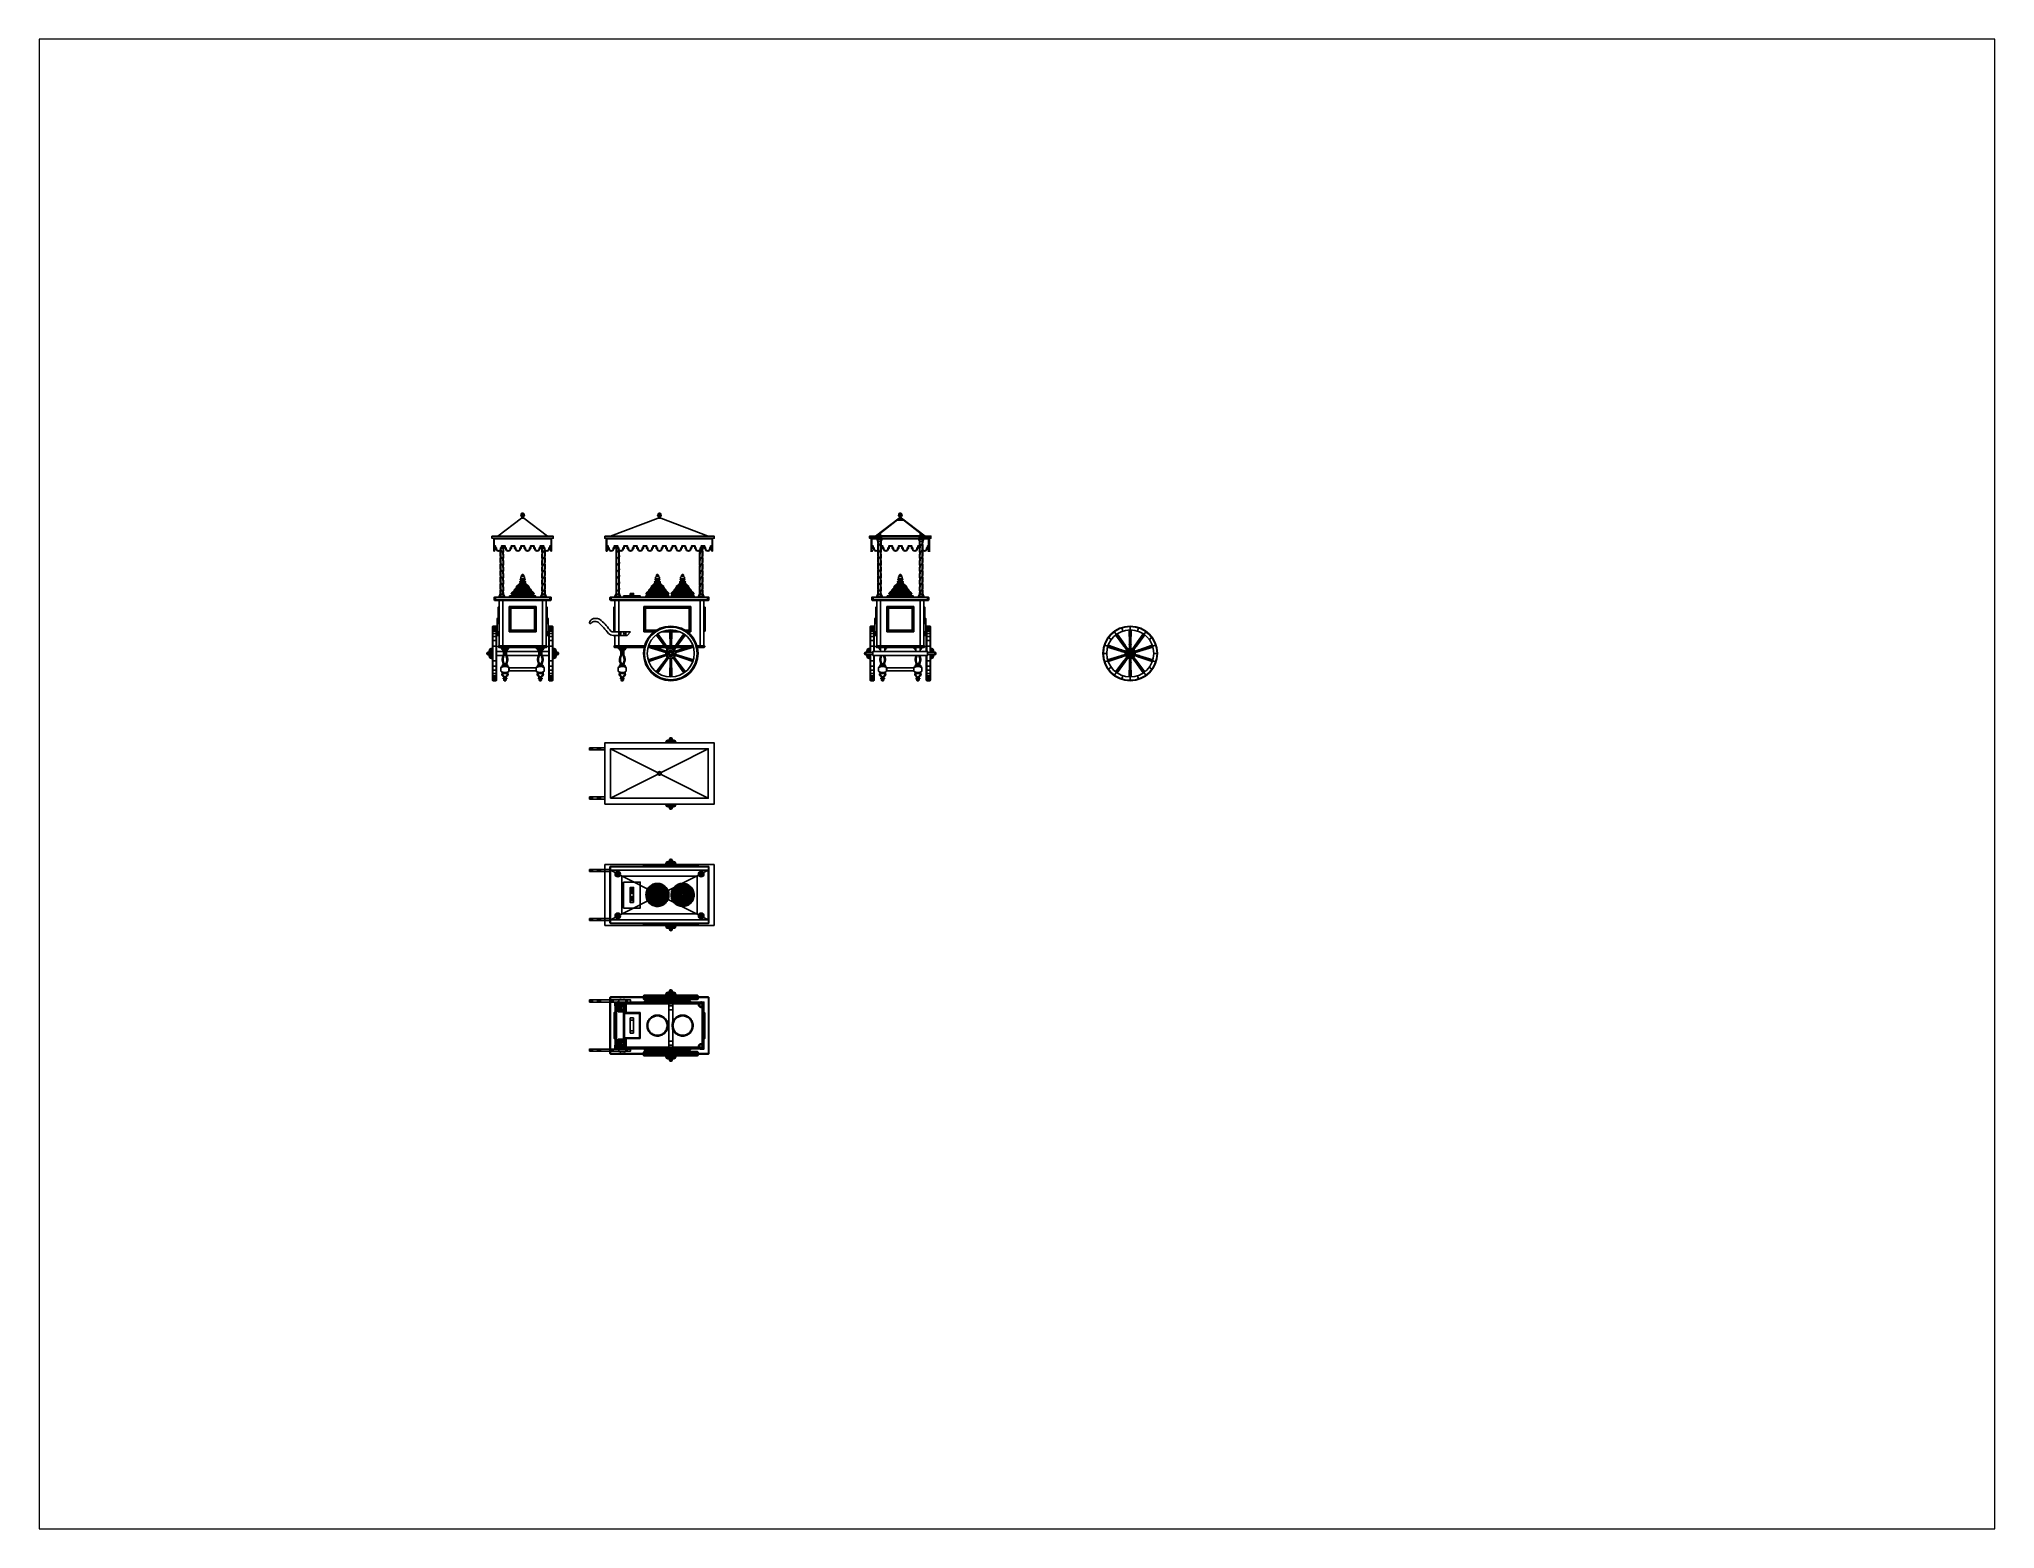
# Paper-space layout 'Layout1' of a CAD drawing. Header units: millimetres. Extents: x 1.05 to 9.45, y 0.8 to 7.2.
# The model-space entities are those that its viewports show. They can reach past a viewport. Long polylines and large blocks are cut down to what shows.
import ezdxf

# ---------------------------------------------------------------- set-up
doc = ezdxf.new("R2010")
doc.units = ezdxf.units.MM
doc.header["$LTSCALE"] = 0.1
doc.header["$MEASUREMENT"] = 0
doc.set_wipeout_variables(frame=1)
doc.linetypes.add('ACAD_ISO07W100', pattern=[3, 0, -3])
doc.linetypes.add('HIDDEN', pattern=[0.375, 0.25, -0.125])
for name, color, linetype in [('CART', 1, 'Continuous'), ('METAL', 5, 'Continuous'), ('MS MDF', 1, 'Continuous'), ('MS-MDF', 3, 'Continuous'), ('SOLID TIMBER', 3, 'Continuous')]:
    doc.layers.add(name, color=color, linetype=linetype)
pattern_1 = [(45, (300.682, 0), (0.6629126, 2.43067956), [3.125, -0.625, 0, -0.625])]
pattern_2 = [(108.4349, (111.3254, 225.5278), (-4.999992, 10.0000022), [1.897365, -13.91402]), (139.3987, (110.7254, 227.3278), (-29.99999509, 25.0000021), [0.921955, -45.17577]), (136.8476, (115.02537, 227.9278), (-74.999987688, 70.00001417), [2.19317, -107.46539]), (109.9831, (113.42537, 229.4278), (-14.99999727, 40.000003294), [1.17047, -57.35303]), (90, (113.0254, 225.528), (-5, 5), [1, -4]), (118.4429, (113.02537, 226.5278), (34.999969195, -65.00001883), [2.72947, -133.74397]), (84.2894, (111.72537, 228.9278), (-5.00000657, -44.99999712), [1.00499, -49.24439]), (129.8056, (111.8254, 229.9278), (20.00001216, -24.9999903), [0.781025, -38.270225])]
pattern_3 = [(90, (-8378.8686, 5522.0578), (-1.875, 0.9375), [0, -1.875])]
pattern_4 = [(180, (-3, 0), (-0.9375, -1.875), [0, -1.875])]
pattern_5 = [(180, (-3, 0), (-0.625, -1.25), [0, -1.25])]
pattern_6 = [(90, (-3, 0), (-1.875, 0.9375), [0, -1.875])]
pattern_7 = [(180, (-3, 149.6075), (-0.9375, -1.875), [0, -1.875])]
pattern_8 = [(180, (-3, 149.6075), (-0.625, -1.25), [0, -1.25])]
pattern_9 = [(90, (-3, 149.6075), (-1.875, 0.9375), [0, -1.875])]

# ---------------------------------------------------------------- blocks, each defined once
blk = doc.blocks.new('STRING1')
at = {"color": 8, "linetype": 'ACAD_ISO07W100', "ltscale": 0.1, "true_color": 0x7a7a7a}
for points in [[(2597, 2107), (2596, 2064, -0.670054), (2596, 2061, 0.964916), (2596, 2055, -0.766276), (2596, 2052), (2593, 1887)], [(2599, 2107), (2598, 2064, -0.670054), (2598, 2061, 0.964916), (2598, 2055, -0.766276), (2598, 2052), (2596, 1887)], [(2602, 2107), (2601, 2064, -0.670054), (2601, 2061, 0.964916), (2601, 2055, -0.766276), (2601, 2052), (2598, 1887)], [(2603, 2107), (2604, 2064, 0.670054), (2604, 2061, -0.964916), (2604, 2055, 0.766276), (2604, 2052), (2607, 1887)], [(2606, 2107), (2607, 2064, 0.670054), (2607, 2061, -0.964916), (2607, 2055, 0.766276), (2607, 2052), (2609, 1887)], [(2608, 2107), (2609, 2064, 0.670054), (2609, 2061, -0.964916), (2609, 2055, 0.766276), (2609, 2052), (2612, 1887)]]:
    blk.add_lwpolyline(points, format="xyb", dxfattribs=at)
at = {"layer": 'CART'}
for p, q in [((2594, 2064), (2611, 2064)), ((2594, 2061), (2611, 2061)), ((2594, 2055), (2611, 2055)), ((2594, 2052), (2611, 2052))]:
    blk.add_line(p, q, dxfattribs=at)
for points in [[(2595, 2107), (2594, 2064, -0.670054), (2594, 2061, 0.964916), (2594, 2055, -0.766276), (2594, 2052), (2591, 1887)], [(2610, 2107), (2611, 2064, 0.670054), (2611, 2061, -0.964916), (2611, 2055, 0.766276), (2611, 2052), (2613, 1887)]]:
    blk.add_lwpolyline(points, format="xyb", dxfattribs=at)
blk = doc.blocks.new('*U5')
at = {"layer": 'CART'}
blk.add_blockref('STRING1', (-2602, -1997), dxfattribs=at)
blk = doc.blocks.new('*U6')
at = {"layer": 'CART', "color": 0, "linetype": 'ByBlock', "lineweight": -2, "transparency": 16777216}
for p, rotation in [((-573, 2304), 216), ((-473, 2336), 180), ((-374, 2304), 144), ((-635, 2219), 252), ((-635, 2114), 288), ((-573, 2029), 324), ((-374, 2029), 35.99999999999999), ((-312, 2219), 108), ((-312, 2114), 71.99999999999999)]:
    blk.add_blockref('*U5', p, dxfattribs=dict(at, rotation=rotation))
blk.add_blockref('*U5', (-473, 1997), dxfattribs=at)
blk = doc.blocks.new('*U7')
at = {"color": 8, "true_color": 0x7a7a7a}
blk.add_wipeout([(-11, 110), (-9, 110), (-7, 110), (-4, 110), (0, 110), (4, 110), (7, 110), (9, 110), (11, 110), (8, -55), (8, -55), (8, -55), (8, -55), (7, -55), (7, -56), (7, -56), (7, -56), (7, -57), (7, -57), (8, -57), (8, -58), (8, -58), (8, -58), (9, -58), (9, -58), (9, -58), (10, -58), (10, -58), (10, -58), (10, -59), (10, -59), (11, -59), (11, -59), (11, -59), (11, -60), (11, -60), (11, -60), (11, -60), (11, -61), (11, -61), (11, -61), (11, -61), (11, -61), (11, -62), (11, -62), (11, -62), (11, -62), (10, -63), (10, -63), (10, -63), (10, -63), (9, -64), (9, -64), (9, -64), (9, -64), (8, -64), (8, -64), (8, -64), (8, -64), (8, -64), (8, -64), (7, -65), (7, -65), (7, -65), (7, -65), (7, -65), (7, -65), (7, -65), (7, -66), (7, -66), (7, -66), (7, -66), (7, -66), (8, -66), (8, -66), (8, -66), (8, -67), (8, -67), (8, -67), (8, -67), (7, -110), (6, -110), (3, -110), (1, -110), (-1, -110), (-3, -110), (-6, -110), (-8, -110), (-8, -67), (-8, -67), (-8, -66), (-7, -66), (-7, -66), (-7, -65), (-7, -65), (-7, -65), (-8, -64), (-8, -64), (-8, -64), (-8, -64), (-9, -64), (-9, -64), (-9, -64), (-9, -63), (-10, -63), (-10, -63), (-10, -63), (-10, -63), (-10, -63), (-11, -62), (-11, -62), (-11, -62), (-11, -62), (-11, -62), (-11, -62), (-11, -61), (-11, -61), (-11, -61), (-11, -61), (-11, -61), (-11, -61), (-11, -60), (-11, -60), (-11, -60), (-11, -60), (-11, -60), (-11, -60), (-11, -59), (-11, -59), (-11, -59), (-11, -59), (-10, -59), (-10, -59), (-10, -58), (-10, -58), (-10, -58), (-10, -58), (-9, -58), (-9, -58), (-9, -58), (-9, -58), (-9, -58), (-9, -58), (-8, -58), (-8, -58), (-8, -58), (-8, -58), (-8, -57), (-8, -57), (-8, -57), (-7, -57), (-7, -57), (-7, -57), (-7, -57), (-7, -57), (-7, -57), (-7, -56), (-7, -56), (-7, -56), (-7, -56), (-7, -56), (-7, -56), (-7, -56), (-7, -56), (-7, -56), (-7, -56), (-7, -55), (-8, -55), (-8, -55), (-8, -55), (-8, -55), (-8, -55), (-8, -55), (-8, -55), (-8, -55), (-8, -55), (-8, -55), (-8, -55), (-8, -55), (-8, -55), (-8, -55), (-8, -55), (-8, -55), (-8, -55)], dxfattribs=at)
blk = doc.blocks.new('*U8')
at = {"color": 0, "linetype": 'ByBlock', "lineweight": -2, "transparency": 16777216}
blk.add_blockref('*U7', (-473, 2336), dxfattribs=at)
at = {"color": 0, "linetype": 'ByBlock', "lineweight": -2, "transparency": 16777216, "rotation": 36}
blk.add_blockref('*U7', (-573, 2304), dxfattribs=at)
at = {"color": 0, "linetype": 'ByBlock', "lineweight": -2, "transparency": 16777216, "rotation": 72}
blk.add_blockref('*U7', (-635, 2219), dxfattribs=at)
at = {"color": 0, "linetype": 'ByBlock', "lineweight": -2, "transparency": 16777216, "rotation": 108}
blk.add_blockref('*U7', (-635, 2114), dxfattribs=at)
at = {"color": 0, "linetype": 'ByBlock', "lineweight": -2, "transparency": 16777216, "rotation": 144}
blk.add_blockref('*U7', (-573, 2029), dxfattribs=at)
at = {"color": 0, "linetype": 'ByBlock', "lineweight": -2, "transparency": 16777216, "rotation": 180}
blk.add_blockref('*U7', (-473, 1997), dxfattribs=at)
at = {"color": 0, "linetype": 'ByBlock', "lineweight": -2, "transparency": 16777216, "rotation": 216}
blk.add_blockref('*U7', (-374, 2029), dxfattribs=at)
at = {"color": 0, "linetype": 'ByBlock', "lineweight": -2, "transparency": 16777216, "rotation": 252}
blk.add_blockref('*U7', (-312, 2114), dxfattribs=at)
at = {"color": 0, "linetype": 'ByBlock', "lineweight": -2, "transparency": 16777216, "rotation": 288}
blk.add_blockref('*U7', (-312, 2219), dxfattribs=at)
at = {"color": 0, "linetype": 'ByBlock', "lineweight": -2, "transparency": 16777216, "rotation": 324}
blk.add_blockref('*U7', (-374, 2304), dxfattribs=at)
blk = doc.blocks.new('*U9')
at = {"color": 8, "true_color": 0x7a7a7a}
blk.add_wipeout([(-96, 49), (-96, 4), (-93, 4), (-91, 4), (-89, 4), (-86, 4), (-85, 4), (-76, 4), (-66, 3), (-58, 2), (-49, 0), (-41, -1), (-30, -3), (-23, -5), (-15, -7), (-9, -9), (-4, -11), (3, -14), (10, -17), (16, -19), (21, -21), (25, -23), (30, -26), (35, -28), (39, -30), (43, -32), (47, -35), (52, -38), (55, -39), (56, -41), (58, -42), (59, -42), (60, -43), (62, -44), (63, -45), (65, -47), (67, -48), (69, -49), (96, -13), (90, -9), (84, -5), (80, -2), (75, 1), (69, 5), (63, 8), (59, 10), (54, 13), (49, 15), (43, 18), (35, 22), (29, 24), (23, 27), (15, 30), (9, 32), (3, 34), (-4, 36), (-9, 38), (-16, 39), (-21, 41), (-26, 42), (-32, 43), (-38, 44), (-43, 45), (-46, 45), (-50, 46), (-54, 47), (-58, 47), (-61, 47), (-68, 48), (-72, 48), (-78, 49), (-83, 49), (-87, 49), (-91, 49), (-94, 49), (-95, 49)], dxfattribs=at)
blk = doc.blocks.new('*U10')
at = {"color": 0, "linetype": 'ByBlock', "lineweight": -2, "transparency": 16777216}
blk.add_blockref('*U9', (-378, 2442), dxfattribs=at)
at = {"color": 0, "linetype": 'ByBlock', "lineweight": -2, "transparency": 16777216, "rotation": 36.00000000000002}
blk.add_blockref('*U9', (-558, 2446), dxfattribs=at)
at = {"color": 0, "linetype": 'ByBlock', "lineweight": -2, "transparency": 16777216, "rotation": 72}
blk.add_blockref('*U9', (-706, 2343), dxfattribs=at)
at = {"color": 0, "linetype": 'ByBlock', "lineweight": -2, "transparency": 16777216, "rotation": 108}
blk.add_blockref('*U9', (-765, 2172), dxfattribs=at)
at = {"color": 0, "linetype": 'ByBlock', "lineweight": -2, "transparency": 16777216, "rotation": 144}
blk.add_blockref('*U9', (-713, 2000), dxfattribs=at)
at = {"color": 0, "linetype": 'ByBlock', "lineweight": -2, "transparency": 16777216, "rotation": 180}
blk.add_blockref('*U9', (-569, 1891), dxfattribs=at)
at = {"color": 0, "linetype": 'ByBlock', "lineweight": -2, "transparency": 16777216, "rotation": 216}
blk.add_blockref('*U9', (-389, 1887), dxfattribs=at)
at = {"color": 0, "linetype": 'ByBlock', "lineweight": -2, "transparency": 16777216, "rotation": 252}
blk.add_blockref('*U9', (-241, 1990), dxfattribs=at)
at = {"color": 0, "linetype": 'ByBlock', "lineweight": -2, "transparency": 16777216, "rotation": 288}
blk.add_blockref('*U9', (-182, 2161), dxfattribs=at)
at = {"color": 0, "linetype": 'ByBlock', "lineweight": -2, "transparency": 16777216, "rotation": 324}
blk.add_blockref('*U9', (-234, 2333), dxfattribs=at)
blk = doc.blocks.new('WHEEL 1')
at = {"color": 8, "true_color": 0x7a7a7a}
blk.add_wipeout([(-473, 2227), (-473, 2227), (-470, 2226), (-468, 2226), (-466, 2226), (-463, 2226), (-461, 2225), (-456, 2224), (-455, 2224), (-452, 2222), (-449, 2221), (-446, 2220), (-445, 2219), (-443, 2218), (-441, 2217), (-439, 2216), (-437, 2214), (-436, 2213), (-434, 2212), (-432, 2210), (-431, 2209), (-429, 2207), (-427, 2204), (-426, 2203), (-425, 2202), (-424, 2200), (-423, 2198), (-422, 2197), (-421, 2195), (-420, 2193), (-419, 2192), (-418, 2190), (-418, 2188), (-417, 2186), (-416, 2184), (-415, 2182), (-415, 2180), (-415, 2178), (-414, 2176), (-414, 2175), (-414, 2174), (-414, 2173), (-414, 2171), (-414, 2169), (-413, 2168), (-413, 2167), (-413, 2167), (-413, 2165), (-414, 2163), (-414, 2162), (-414, 2160), (-414, 2158), (-414, 2157), (-414, 2156), (-415, 2155), (-415, 2153), (-415, 2151), (-416, 2149), (-417, 2147), (-418, 2145), (-418, 2143), (-419, 2141), (-420, 2139), (-421, 2138), (-422, 2136), (-423, 2134), (-424, 2133), (-425, 2132), (-425, 2131), (-426, 2130), (-427, 2129), (-428, 2127), (-429, 2126), (-430, 2125), (-431, 2124), (-432, 2123), (-432, 2123), (-434, 2122), (-436, 2120), (-437, 2119), (-439, 2117), (-441, 2116), (-443, 2115), (-445, 2114), (-446, 2113), (-448, 2112), (-449, 2112), (-451, 2111), (-453, 2110), (-455, 2109), (-456, 2109), (-458, 2109), (-459, 2108), (-461, 2108), (-463, 2108), (-464, 2107), (-465, 2107), (-466, 2107), (-468, 2107), (-470, 2107), (-473, 2107), (-474, 2107), (-477, 2107), (-479, 2107), (-481, 2107), (-483, 2107), (-485, 2108), (-488, 2108), (-490, 2109), (-492, 2109), (-495, 2110), (-497, 2111), (-500, 2113), (-502, 2114), (-502, 2114), (-504, 2115), (-506, 2116), (-508, 2117), (-510, 2119), (-511, 2120), (-513, 2122), (-515, 2123), (-516, 2124), (-517, 2125), (-518, 2126), (-519, 2127), (-520, 2128), (-521, 2129), (-521, 2130), (-522, 2131), (-523, 2132), (-523, 2133), (-524, 2134), (-525, 2135), (-526, 2137), (-526, 2138), (-527, 2140), (-528, 2141), (-529, 2143), (-529, 2145), (-530, 2147), (-531, 2149), (-532, 2151), (-532, 2153), (-532, 2155), (-533, 2156), (-533, 2158), (-533, 2160), (-533, 2161), (-533, 2163), (-533, 2165), (-533, 2167), (-533, 2168), (-533, 2169), (-533, 2171), (-533, 2173), (-533, 2175), (-533, 2176), (-532, 2177), (-532, 2178), (-532, 2180), (-531, 2182), (-531, 2184), (-530, 2186), (-529, 2188), (-529, 2190), (-528, 2192), (-527, 2193), (-527, 2195), (-526, 2196), (-525, 2197), (-524, 2198), (-523, 2200), (-523, 2201), (-522, 2202), (-521, 2203), (-520, 2205), (-519, 2206), (-517, 2208), (-516, 2209), (-515, 2210), (-515, 2210), (-513, 2212), (-511, 2213), (-510, 2214), (-508, 2216), (-506, 2217), (-504, 2218), (-502, 2219), (-501, 2220), (-499, 2221), (-497, 2222), (-495, 2222), (-493, 2223), (-492, 2224), (-490, 2224), (-488, 2225), (-486, 2225), (-483, 2226), (-481, 2226), (-481, 2226), (-479, 2226), (-477, 2226), (-474, 2227)], dxfattribs=at)
blk.add_blockref('*U8', (0, 0), dxfattribs=at)
blk.add_blockref('*U10', (0, 0), dxfattribs=at)
at = {"layer": 'CART', "color": 8, "true_color": 0x7a7a7a}
for p, q in [((-732, 2355), (-700, 2331)), ((-662, 2425), (-638, 2393)), ((-572, 2471), (-560, 2433)), ((-473, 2487), (-473, 2447)), ((-375, 2471), (-387, 2433)), ((-285, 2425), (-309, 2393)), ((-215, 2355), (-247, 2331)), ((-793, 2167), (-753, 2167)), ((-778, 2265), (-740, 2253)), ((-533, 2167), (-476, 2167)), ((-531, 2185), (-476, 2167)), ((-531, 2148), (-476, 2166)), ((-522, 2202), (-475, 2168)), ((-522, 2131), (-475, 2165)), ((-509, 2215), (-475, 2169)), ((-509, 2118), (-475, 2164)), ((-492, 2224), (-474, 2169)), ((-492, 2109), (-474, 2164)), ((-473, 2227), (-473, 2169)), ((-455, 2224), (-473, 2169)), ((-473, 2107), (-473, 2164)), ((-455, 2109), (-473, 2164)), ((-438, 2215), (-472, 2169)), ((-438, 2118), (-472, 2164)), ((-425, 2202), (-471, 2168)), ((-416, 2185), (-471, 2167)), ((-413, 2167), (-471, 2167)), ((-416, 2148), (-471, 2166)), ((-425, 2131), (-471, 2165)), ((-169, 2265), (-207, 2253)), ((-153, 2167), (-193, 2167)), ((-778, 2068), (-740, 2080)), ((-732, 1978), (-700, 2002)), ((-662, 1908), (-638, 1940)), ((-572, 1862), (-560, 1900)), ((-473, 1847), (-473, 1887)), ((-375, 1862), (-387, 1900)), ((-285, 1908), (-309, 1940)), ((-215, 1978), (-247, 2002)), ((-169, 2068), (-207, 2080))]:
    blk.add_line(p, q, dxfattribs=at)
at = {"layer": 'CART'}
for radius in [325, 320, 280, 60, 27, 2.5]:
    blk.add_circle((-473, 2167), radius, dxfattribs=at)
at = {"layer": 'CART', "color": 1}
for radius in [45, 17]:
    blk.add_circle((-473, 2167), radius, dxfattribs=at)
at = {"layer": 'CART'}
blk.add_blockref('*U6', (0, 0), dxfattribs=at)
blk = doc.blocks.new('*U15')
at = {"color": 8, "true_color": 0x7a7a7a}
blk.add_wipeout([(564, 2484), (1124, 2484), (1104, 2464), (584, 2464)], dxfattribs=at)
blk.add_wipeout([(1124, 2184), (1124, 2484), (1104, 2464), (1104, 2204)], dxfattribs=at)
at = {"layer": 'CART', "color": 8}
blk.add_line((1104, 2464), (1124, 2484), dxfattribs=at)
at = {"color": 8, "true_color": 0x7a7a7a}
blk.add_wipeout([(1124, 2184), (564, 2184), (584, 2204), (1104, 2204)], dxfattribs=at)
at = {"layer": 'CART', "color": 8}
for p, q in [((1106, 2466), (1106, 2203)), ((1108, 2468), (1108, 2201)), ((1121, 2481), (1121, 2188)), ((1123, 2483), (1123, 2186)), ((1124, 2184), (1104, 2204))]:
    blk.add_line(p, q, dxfattribs=at)
at = {"layer": 'CART'}
for p, q in [((1109, 2469), (1109, 2199)), ((1119, 2479), (1119, 2189))]:
    blk.add_line(p, q, dxfattribs=at)
for points in [[(1104, 2464), (1104, 2204)], [(1124, 2184), (1124, 2484)]]:
    blk.add_lwpolyline(points, dxfattribs=at)
at = {"color": 8, "true_color": 0x7a7a7a}
blk.add_wipeout([(564, 2484), (564, 2184), (584, 2204), (584, 2464)], dxfattribs=at)
at = {"layer": 'CART', "color": 8}
for p, q in [((584, 2464), (564, 2484)), ((566, 2483), (1123, 2483)), ((566, 2483), (566, 2186)), ((568, 2481), (1121, 2481)), ((568, 2481), (568, 2188)), ((581, 2468), (1108, 2468)), ((581, 2468), (581, 2201)), ((583, 2466), (1106, 2466)), ((583, 2466), (583, 2203)), ((564, 2184), (584, 2204)), ((566, 2186), (1123, 2186)), ((568, 2188), (1121, 2188)), ((581, 2201), (1108, 2201)), ((583, 2203), (1106, 2203))]:
    blk.add_line(p, q, dxfattribs=at)
at = {"layer": 'CART'}
for p, q in [((569, 2479), (1119, 2479)), ((569, 2479), (569, 2189)), ((579, 2469), (1109, 2469)), ((579, 2469), (579, 2199)), ((569, 2189), (1119, 2189)), ((579, 2199), (1109, 2199))]:
    blk.add_line(p, q, dxfattribs=at)
for points in [[(1124, 2484), (564, 2484)], [(564, 2484), (564, 2184)], [(584, 2464), (1104, 2464)], [(584, 2204), (584, 2464)], [(564, 2184), (1124, 2184)], [(1104, 2204), (584, 2204)]]:
    blk.add_lwpolyline(points, dxfattribs=at)
blk = doc.blocks.new('*U14')
at = {"color": 8, "true_color": 0x7a7a7a}
blk.add_wipeout([(419, 2322), (1487, 2322), (1487, 2321), (1489, 2321), (1489, 2321), (1489, 2320), (1489, 2320), (1489, 2320), (1489, 2320), (1489, 2320), (1489, 2319), (1489, 2319), (1489, 2319), (1490, 2319), (1490, 2319), (1490, 2319), (1490, 2319), (1490, 2319), (1491, 2319), (1491, 2319), (1491, 2317), (1491, 2317), (1491, 2317), (1492, 2317), (1492, 2317), (1492, 2317), (1493, 2317), (1493, 2317), (1493, 2317), (1493, 2316), (1494, 2316), (1494, 2316), (1494, 2316), (1494, 2316), (1494, 2316), (1495, 2315), (1495, 2315), (1495, 2315), (1495, 2314), (1495, 2314), (1495, 2314), (1496, 2314), (1496, 2313), (1496, 2313), (1496, 2313), (1496, 2312), (1496, 2312), (1496, 2312), (1496, 2312), (1496, 2312), (1496, 2311), (1496, 2311), (1496, 2311), (1495, 2311), (1495, 2310), (1495, 2310), (1495, 2310), (1495, 2310), (1495, 2309), (1495, 2309), (1495, 2309), (1494, 2309), (1494, 2309), (1494, 2309), (1494, 2308), (1494, 2308), (1494, 2308), (1494, 2308), (1494, 2308), (1493, 2308), (1493, 2308), (1493, 2308), (1493, 2308), (1493, 2308), (1493, 2308), (1493, 2308), (1492, 2308), (1492, 2307), (1492, 2307), (1492, 2307), (1492, 2307), (1492, 2307), (1491, 2307), (1491, 2307), (1491, 2307), (1491, 2307), (1491, 2307), (1491, 2307), (1491, 2307), (1491, 2306), (1490, 2306), (1490, 2306), (1490, 2306), (1490, 2306), (1490, 2306), (1490, 2306), (1490, 2305), (1490, 2305), (1490, 2305), (1490, 2305), (1490, 2305), (1489, 2305), (1489, 2305), (1489, 2305), (1489, 2305), (1489, 2305), (1489, 2305), (1489, 2305), (1489, 2305), (1489, 2304), (1489, 2304), (1489, 2304), (1489, 2304), (1489, 2304), (1489, 2304), (1489, 2304), (1487, 2304), (1487, 2302), (419, 2302), (419, 2304), (417, 2304), (417, 2304), (417, 2304), (417, 2304), (417, 2304), (417, 2304), (417, 2304), (417, 2305), (417, 2305), (416, 2305), (416, 2305), (416, 2305), (416, 2305), (416, 2305), (416, 2305), (416, 2305), (416, 2305), (416, 2306), (415, 2306), (415, 2306), (415, 2306), (415, 2306), (415, 2306), (415, 2306), (415, 2306), (415, 2306), (415, 2307), (414, 2307), (414, 2307), (414, 2307), (414, 2307), (413, 2307), (413, 2308), (413, 2308), (413, 2308), (412, 2308), (412, 2308), (412, 2308), (411, 2308), (411, 2309), (411, 2309), (411, 2309), (411, 2309), (411, 2309), (410, 2310), (410, 2310), (410, 2310), (410, 2310), (410, 2311), (410, 2311), (410, 2311), (410, 2312), (410, 2312), (410, 2312), (410, 2313), (410, 2313), (410, 2313), (410, 2314), (410, 2314), (410, 2314), (410, 2315), (410, 2315), (411, 2315), (411, 2315), (411, 2316), (411, 2316), (411, 2316), (412, 2316), (412, 2316), (412, 2316), (412, 2317), (413, 2317), (413, 2317), (413, 2317), (413, 2317), (414, 2317), (414, 2317), (414, 2317), (415, 2317), (415, 2319), (415, 2319), (415, 2319), (415, 2319), (416, 2319), (416, 2319), (416, 2319), (416, 2319), (416, 2319), (416, 2319), (416, 2319), (416, 2320), (416, 2320), (417, 2320), (417, 2320), (417, 2320), (417, 2320), (417, 2320), (417, 2321), (417, 2321), (419, 2321)], dxfattribs=at)
at = {"layer": 'CART', "color": 8}
for p, q in [((415, 2319), (1491, 2319)), ((415, 2306), (1491, 2306)), ((417, 2321), (1487, 2321)), ((417, 2304), (1487, 2304))]:
    blk.add_line(p, q, dxfattribs=at)
at = {"layer": 'CART'}
for p, q in [((415, 2317), (1491, 2317)), ((415, 2307), (1491, 2307))]:
    blk.add_line(p, q, dxfattribs=at)
blk.add_lwpolyline([(1487, 2322), (419, 2322), (419, 2321), (417, 2321, -0.414214), (415, 2319), (415, 2317, 1), (415, 2307), (415, 2306, -0.414214), (417, 2304), (419, 2304), (419, 2302), (1487, 2302), (1487, 2304), (1489, 2304, -0.414214), (1491, 2306), (1491, 2307, 1), (1491, 2317), (1491, 2319, -0.414214), (1489, 2321), (1487, 2321)], format="xyb", close=True, dxfattribs=at)
blk = doc.blocks.new('*U108')
at = {"color": 8, "true_color": 0x7a7a7a}
blk.add_wipeout([(-1047, 2239), (-1047, 1839), (-1040, 1839), (-1040, 1840), (-1040, 1840), (-1039, 1840), (-1039, 1840), (-1038, 1841), (-1038, 1841), (-1038, 1841), (-1038, 1841), (-1037, 1841), (-1037, 1842), (-1037, 1842), (-1037, 1842), (-1036, 1842), (-1036, 1843), (-1036, 1843), (-1036, 1843), (-1036, 1843), (-1035, 1844), (-1035, 1844), (-1035, 1844), (-1035, 1845), (-1035, 1845), (-1034, 1845), (-1034, 1846), (-1034, 1846), (-1034, 1846), (-1034, 1847), (-1034, 1847), (-1034, 1847), (-1032, 1861), (-1032, 1861), (-1032, 1862), (-1032, 1862), (-1032, 1862), (-1032, 1862), (-1032, 1862), (-1031, 1862), (-1031, 1863), (-1031, 1863), (-1031, 1863), (-1031, 1863), (-1031, 1863), (-1030, 1863), (-1030, 1863), (-1030, 1863), (-1030, 1863), (-1029, 1864), (-1029, 1864), (-1029, 1864), (-1029, 1864), (-1029, 1864), (-1028, 1864), (-1028, 1864), (-1028, 1864), (-1028, 1864), (-1028, 1864), (-1028, 1864), (-1027, 1864), (-1027, 1864), (-1027, 1864), (-1027, 1865), (-1027, 1865), (-1027, 1865), (-1026, 1865), (-1026, 1865), (-1026, 1865), (-1026, 1865), (-1026, 1865), (-1026, 1866), (-1026, 1866), (-1026, 1866), (-1025, 1866), (-1025, 1866), (-1025, 1866), (-1025, 1867), (-1025, 1867), (-1025, 1867), (-1025, 1867), (-1025, 1867), (-1025, 1867), (-1025, 1868), (-1025, 1868), (-1025, 1868), (-1025, 1868), (-1025, 1868), (-1025, 1868), (-1025, 1869), (-1025, 1869), (-1025, 1869), (-1025, 1869), (-1025, 1869), (-1025, 1869), (-1025, 1869), (-1025, 1870), (-1025, 1870), (-1025, 1870), (-1025, 1870), (-1025, 1870), (-1025, 1870), (-1025, 1870), (-1025, 1871), (-1025, 1871), (-1026, 1871), (-1026, 1871), (-1026, 1871), (-1026, 1871), (-1026, 1871), (-1026, 1871), (-1026, 1872), (-1026, 1872), (-1026, 1872), (-1026, 1872), (-1027, 1872), (-1027, 1872), (-1027, 1872), (-1027, 1872), (-1027, 1872), (-1027, 1872), (-1027, 1873), (-1027, 1873), (-1027, 1873), (-1028, 1873), (-1028, 1873), (-1028, 1873), (-1028, 1873), (-1028, 1873), (-1028, 1873), (-1028, 1873), (-1029, 1873), (-1029, 1873), (-1029, 1873), (-1029, 1873), (-1029, 1873), (-1029, 1873), (-1029, 1873), (-1029, 1873), (-1030, 1873), (-1030, 1873), (-1030, 1873), (-1030, 1873), (-1030, 1874), (-1030, 1874), (-1030, 1874), (-1030, 1874), (-1031, 1874), (-1031, 1874), (-1031, 1874), (-1031, 1874), (-1031, 1874), (-1031, 1874), (-1031, 1874), (-1031, 1874), (-1031, 1875), (-1032, 1875), (-1032, 1875), (-1032, 1875), (-1032, 1875), (-1032, 1875), (-1032, 1875), (-1032, 1875), (-1032, 1875), (-1032, 1876), (-1032, 1876), (-1032, 1876), (-1032, 1877), (-1032, 1877), (-1032, 1877), (-1032, 1878), (-1032, 1878), (-1032, 1879), (-1032, 1879), (-1032, 1880), (-1031, 1881), (-1031, 1881), (-1031, 1882), (-1031, 1882), (-1031, 1884), (-1030, 1885), (-1030, 1886), (-1029, 1888), (-1028, 1889), (-1027, 1891), (-1027, 1892), (-1026, 1893), (-1025, 1894), (-1024, 1895), (-1023, 1896), (-1022, 1897), (-1021, 1898), (-1020, 1899), (-1020, 1899), (-1019, 1900), (-1018, 1901), (-1018, 1901), (-1017, 1902), (-1015, 1902), (-1014, 1903), (-1013, 1904), (-1013, 1905), (-1012, 1906), (-1011, 1907), (-1011, 1908), (-1010, 1909), (-1010, 1910), (-1010, 1911), (-1009, 1912), (-1009, 1913), (-1009, 1915), (-1009, 1916), (-1009, 1917), (-1009, 1917), (-1010, 1918), (-1010, 1919), (-1010, 1920), (-1011, 1922), (-1011, 1922), (-1012, 1923), (-1013, 1924), (-1013, 1925), (-1014, 1925), (-1014, 1926), (-1015, 1927), (-1015, 1927), (-1016, 1927), (-1017, 1928), (-1017, 1928), (-1017, 1928), (-1018, 1928), (-1018, 1928), (-1018, 1929), (-1018, 1929), (-1018, 1929), (-1017, 1929), (-1017, 1929), (-1017, 1929), (-1016, 1929), (-1016, 1929), (-1016, 1929), (-1015, 1929), (-1015, 1929), (-1015, 1929), (-1015, 1930), (-1014, 1930), (-1014, 1930), (-1014, 1930), (-1014, 1931), (-1013, 1931), (-1013, 1931), (-1013, 1931), (-1013, 1932), (-1013, 1932), (-1013, 1932), (-1012, 1933), (-1012, 1933), (-1012, 1933), (-1012, 1934), (-1012, 1935), (-1012, 1935), (-1012, 1935), (-1012, 1936), (-1012, 1936), (-1012, 1936), (-1012, 1936), (-1013, 1937), (-1013, 1937), (-1013, 1937), (-1013, 1938), (-1013, 1938), (-1013, 1938), (-1014, 1939), (-1014, 1939), (-1014, 1939), (-1015, 1940), (-1015, 1940), (-1016, 1940), (-1016, 1940), (-1016, 1940), (-1017, 1940), (-1017, 1940), (-1017, 1940), (-1018, 1940), (-1018, 1941), (-1018, 1941), (-1018, 1941), (-1017, 1941), (-1017, 1941), (-1016, 1941), (-1016, 1941), (-1015, 1941), (-1015, 1942), (-1014, 1942), (-1014, 1942), (-1013, 1942), (-1012, 1943), (-1012, 1943), (-1011, 1943), (-1011, 1943), (-1010, 1944), (-1010, 1944), (-1009, 1944), (-1009, 1945), (-1008, 1945), (-1007, 1946), (-1007, 1946), (-1006, 1947), (-1005, 1947), (-1005, 1948), (-1004, 1948), (-1004, 1949), (-1003, 1950), (-1003, 1950), (-1002, 1951), (-1002, 1951), (-1002, 1952), (-1001, 1952), (-1001, 1953), (-1001, 1953), (-1001, 1954), (-1000, 1954), (-1000, 1955), (-1000, 1955), (-1000, 1956), (-1000, 1996), (-1000, 1996), (-1000, 1997), (-1001, 1997), (-1001, 1998), (-1001, 1999), (-1002, 1999), (-1002, 2000), (-1003, 2001), (-1003, 2002), (-1004, 2002), (-1004, 2003), (-1005, 2003), (-1005, 2004), (-1006, 2004), (-1007, 2005), (-1007, 2005), (-1008, 2006), (-1009, 2007), (-1009, 2007), (-1010, 2007), (-1011, 2008), (-1011, 2008), (-1012, 2008), (-1012, 2009), (-1013, 2009), (-1014, 2009), (-1014, 2009), (-1015, 2010), (-1015, 2010), (-1016, 2010), (-1016, 2010), (-1017, 2010), (-1017, 2010), (-1018, 2010), (-1018, 2010), (-1018, 2011), (-1018, 2011), (-1017, 2011), (-1017, 2011), (-1017, 2011), (-1017, 2011), (-1016, 2011), (-1016, 2011), (-1016, 2011), (-1016, 2011), (-1015, 2011), (-1015, 2011), (-1015, 2012), (-1014, 2012), (-1014, 2012), (-1014, 2012), (-1014, 2012), (-1014, 2012), (-1014, 2013), (-1013, 2013), (-1013, 2013), (-1013, 2013), (-1013, 2014), (-1013, 2014), (-1013, 2014), (-1013, 2014), (-1013, 2014), (-1013, 2015), (-1012, 2015), (-1012, 2015), (-1012, 2015), (-1012, 2015), (-1012, 2016), (-1012, 2016), (-1012, 2016), (-1012, 2017), (-1012, 2017), (-1012, 2017), (-1012, 2017), (-1012, 2018), (-1012, 2018), (-1012, 2018), (-1013, 2018), (-1013, 2019), (-1013, 2019), (-1013, 2019), (-1013, 2019), (-1013, 2020), (-1013, 2020), (-1013, 2020), (-1014, 2020), (-1014, 2021), (-1014, 2021), (-1014, 2021), (-1014, 2021), (-1015, 2021), (-1015, 2022), (-1015, 2022), (-1015, 2022), (-1016, 2022), (-1016, 2022), (-1016, 2022), (-1017, 2022), (-1017, 2022), (-1017, 2022), (-1018, 2023), (-1018, 2023), (-1020, 2023), (-1020, 2023), (-1020, 2023), (-1020, 2023), (-1020, 2023), (-1019, 2023), (-1019, 2023), (-1019, 2023), (-1019, 2023), (-1019, 2023), (-1019, 2023), (-1018, 2023), (-1018, 2023), (-1018, 2023), (-1018, 2023), (-1018, 2023), (-1018, 2024), (-1017, 2024), (-1017, 2024), (-1017, 2024), (-1017, 2024), (-1017, 2024), (-1017, 2025), (-1017, 2025), (-1017, 2025), (-1017, 2025), (-1017, 2026), (-1017, 2026), (-1017, 2026), (-1017, 2026), (-1017, 2026), (-1017, 2027), (-1017, 2027), (-1017, 2027), (-1017, 2027), (-1017, 2027), (-1017, 2027), (-1017, 2028), (-1017, 2028), (-1017, 2028), (-1017, 2028), (-1017, 2028), (-1018, 2029), (-1018, 2029), (-1018, 2029), (-1018, 2029), (-1018, 2029), (-1018, 2029), (-1019, 2029), (-1019, 2029), (-1019, 2030), (-1019, 2030), (-1020, 2030), (-1020, 2030), (-1020, 2030), (-1020, 2030), (-1021, 2030), (-1021, 2030), (-1021, 2030), (-1021, 2030), (-1021, 2030), (-1022, 2030), (-1022, 2030), (-1022, 2031), (-1022, 2031), (-1022, 2031), (-1023, 2031), (-1023, 2031), (-1023, 2031), (-1023, 2031), (-1023, 2031), (-1024, 2032), (-1024, 2032), (-1024, 2032), (-1024, 2032), (-1024, 2032), (-1024, 2032), (-1025, 2032), (-1025, 2033), (-1025, 2033), (-1025, 2033), (-1025, 2033), (-1025, 2034), (-1026, 2034), (-1026, 2034), (-1026, 2034), (-1026, 2035), (-1026, 2035), (-1027, 2036), (-1027, 2036), (-1027, 2037), (-1027, 2037), (-1027, 2038), (-1027, 2038), (-1027, 2039), (-1027, 2039), (-1027, 2040), (-1027, 2040), (-1027, 2041), (-1027, 2041), (-1027, 2042), (-1027, 2042), (-1027, 2043), (-1027, 2043), (-1027, 2044), (-1027, 2044), (-1027, 2044), (-1027, 2045), (-1027, 2045), (-1027, 2046), (-1026, 2046), (-1026, 2047), (-1026, 2047), (-1026, 2048), (-1026, 2048), (-1026, 2049), (-1025, 2049), (-1025, 2050), (-1025, 2050), (-1024, 2051), (-1024, 2052), (-1024, 2052), (-1023, 2053), (-1023, 2054), (-1023, 2054), (-1023, 2054), (-1022, 2055), (-1022, 2055), (-1022, 2056), (-1022, 2056), (-1021, 2057), (-1021, 2057), (-1021, 2057), (-1021, 2058), (-1021, 2058), (-1020, 2059), (-1020, 2059), (-1020, 2060), (-1020, 2060), (-1020, 2060), (-1019, 2061), (-1019, 2061), (-1019, 2062), (-1019, 2062), (-1019, 2062), (-1019, 2063), (-1019, 2063), (-1018, 2064), (-1018, 2064), (-1018, 2065), (-1018, 2065), (-1018, 2066), (-1017, 2066), (-1017, 2067), (-1017, 2067), (-1017, 2068), (-1017, 2068), (-1017, 2069), (-1017, 2069), (-1016, 2070), (-1016, 2070), (-1016, 2070), (-1016, 2071), (-1016, 2072), (-1016, 2072), (-1016, 2073), (-1015, 2073), (-1015, 2074), (-1015, 2074), (-1015, 2075), (-1015, 2076), (-1015, 2076), (-1015, 2076), (-1015, 2077), (-1015, 2078), (-1015, 2078), (-1014, 2078), (-1014, 2079), (-1014, 2079), (-1014, 2080), (-1014, 2080), (-1014, 2081), (-1014, 2081), (-1014, 2082), (-1014, 2082), (-1014, 2083), (-1014, 2084), (-1014, 2084), (-1014, 2085), (-1014, 2085), (-1014, 2086), (-1014, 2086), (-1013, 2087), (-1013, 2087), (-1013, 2088), (-1013, 2088), (-1013, 2089), (-1013, 2089), (-1013, 2090), (-1013, 2091), (-1013, 2091), (-1013, 2092), (-1013, 2093), (-1013, 2094), (-1013, 2094), (-1013, 2095), (-1013, 2096), (-1013, 2097), (-1013, 2097), (-1014, 2098), (-1014, 2099), (-1014, 2100), (-1014, 2101), (-1014, 2101), (-1014, 2102), (-1014, 2103), (-1014, 2104), (-1014, 2104), (-1014, 2105), (-1015, 2106), (-1015, 2107), (-1015, 2108), (-1015, 2109), (-1015, 2111), (-1016, 2112), (-1016, 2113), (-1016, 2114), (-1017, 2115), (-1017, 2116), (-1017, 2117), (-1018, 2118), (-1018, 2119), (-1018, 2120), (-1018, 2121), (-1019, 2122), (-1019, 2122), (-1020, 2123), (-1020, 2124), (-1020, 2125), (-1021, 2126), (-1021, 2127), (-1021, 2127), (-1022, 2128), (-1022, 2129), (-1022, 2130), (-1022, 2131), (-1023, 2132), (-1023, 2133), (-1023, 2134), (-1024, 2134), (-1024, 2135), (-1024, 2137), (-1025, 2138), (-1025, 2139), (-1025, 2139), (-1025, 2140), (-1025, 2141), (-1026, 2142), (-1026, 2143), (-1026, 2144), (-1026, 2145), (-1027, 2145), (-1027, 2146), (-1027, 2147), (-1027, 2148), (-1027, 2149), (-1027, 2149), (-1028, 2150), (-1028, 2151), (-1028, 2152), (-1028, 2152), (-1028, 2153), (-1028, 2154), (-1028, 2155), (-1028, 2156), (-1029, 2156), (-1029, 2157), (-1029, 2158), (-1029, 2158), (-1029, 2159), (-1029, 2160), (-1029, 2161), (-1029, 2162), (-1029, 2162), (-1029, 2163), (-1029, 2164), (-1029, 2164), (-1029, 2165), (-1029, 2166), (-1030, 2166), (-1030, 2167), (-1030, 2168), (-1030, 2169), (-1030, 2169), (-1030, 2170), (-1030, 2171), (-1030, 2172), (-1030, 2173), (-1030, 2174), (-1030, 2175), (-1030, 2176), (-1030, 2177), (-1030, 2179), (-1030, 2180), (-1030, 2181), (-1030, 2182), (-1030, 2183), (-1030, 2184), (-1030, 2185), (-1030, 2186), (-1030, 2187), (-1030, 2188), (-1029, 2188), (-1029, 2189), (-1029, 2190), (-1029, 2190), (-1029, 2191), (-1029, 2191), (-1029, 2192), (-1029, 2193), (-1028, 2194), (-1028, 2194), (-1028, 2195), (-1027, 2196), (-1027, 2196), (-1026, 2197), (-1026, 2198), (-1025, 2199), (-1025, 2199), (-1024, 2200), (-1024, 2200), (-1024, 2201), (-1023, 2201), (-1023, 2201), (-1022, 2202), (-1022, 2202), (-1022, 2203), (-1021, 2203), (-1021, 2203), (-1021, 2204), (-1021, 2204), (-1021, 2205), (-1021, 2205), (-1022, 2206), (-1022, 2206), (-1022, 2207), (-1023, 2207), (-1023, 2207), (-1023, 2207), (-1023, 2207), (-1023, 2208), (-1024, 2208), (-1024, 2208), (-1024, 2208), (-1024, 2208), (-1024, 2208), (-1024, 2208), (-1025, 2208), (-1025, 2208), (-1018, 2208), (-1018, 2208), (-1018, 2208), (-1017, 2208), (-1017, 2208), (-1017, 2208), (-1017, 2208), (-1016, 2208), (-1016, 2208), (-1016, 2208), (-1015, 2208), (-1015, 2209), (-1015, 2209), (-1015, 2209), (-1014, 2209), (-1014, 2209), (-1014, 2209), (-1014, 2210), (-1014, 2210), (-1013, 2210), (-1013, 2210), (-1013, 2211), (-1013, 2211), (-1013, 2211), (-1013, 2211), (-1013, 2211), (-1013, 2212), (-1012, 2212), (-1012, 2212), (-1012, 2213), (-1012, 2213), (-1012, 2213), (-1012, 2213), (-1012, 2214), (-1012, 2214), (-1012, 2214), (-1012, 2214), (-1012, 2214), (-1012, 2215), (-1012, 2215), (-1012, 2215), (-1012, 2216), (-1013, 2216), (-1013, 2216), (-1013, 2216), (-1013, 2217), (-1013, 2217), (-1013, 2217), (-1013, 2217), (-1014, 2218), (-1014, 2218), (-1014, 2218), (-1014, 2218), (-1014, 2218), (-1014, 2219), (-1015, 2219), (-1015, 2219), (-1015, 2219), (-1015, 2219), (-1015, 2219), (-1016, 2219), (-1016, 2219), (-1016, 2219), (-1016, 2219), (-1017, 2220), (-1017, 2220), (-1017, 2220), (-1017, 2220), (-1018, 2220), (-1018, 2220), (-1018, 2220), (-1018, 2220), (-1018, 2220), (-1018, 2220), (-1018, 2221), (-1018, 2221), (-1018, 2221), (-1018, 2222), (-1017, 2222), (-1017, 2222), (-1017, 2223), (-1017, 2223), (-1016, 2223), (-1016, 2224), (-1016, 2224), (-1015, 2224), (-1015, 2224), (-1015, 2224), (-1014, 2225), (-1014, 2225), (-1013, 2225), (-1013, 2225), (-1013, 2225), (-1013, 2225), (-1013, 2225), (-1013, 2225), (-1013, 2225), (-1013, 2225), (-1012, 2225), (-1007, 2225), (-1006, 2225), (-1006, 2225), (-1006, 2225), (-1006, 2225), (-1005, 2225), (-1005, 2225), (-1005, 2225), (-1004, 2225), (-1004, 2225), (-1004, 2226), (-1003, 2226), (-1003, 2226), (-1003, 2226), (-1003, 2226), (-1002, 2227), (-1002, 2227), (-1002, 2227), (-1002, 2227), (-1001, 2227), (-1001, 2228), (-1001, 2228), (-1001, 2228), (-1001, 2228), (-1000, 2229), (-1000, 2229), (-1000, 2229), (-1000, 2230), (-1000, 2230), (-1000, 2230), (-1000, 2231), (-1000, 2231), (-1000, 2231), (-1000, 2232), (-1000, 2232), (-1000, 2232), (-1000, 2233), (-1000, 2233), (-1000, 2233), (-1000, 2234), (-1000, 2234), (-1000, 2234), (-1000, 2235), (-1000, 2235), (-1000, 2235), (-1001, 2236), (-1001, 2236), (-1001, 2236), (-1001, 2237), (-1001, 2237), (-1002, 2237), (-1002, 2237), (-1002, 2237), (-1002, 2238), (-1003, 2238), (-1003, 2238), (-1003, 2238), (-1003, 2238), (-1004, 2239), (-1004, 2239), (-1004, 2239), (-1005, 2239), (-1005, 2239), (-1005, 2239), (-1006, 2239), (-1006, 2239), (-1006, 2239), (-1007, 2239), (-1007, 2239)], dxfattribs=at)
at = {"color": 8, "linetype": 'ACAD_ISO07W100', "ltscale": 0.1, "true_color": 0x7a7a7a}
for points in [[(-1018, 2239, -1), (-1018, 2225), (-1024, 2225, 0.37816), (-1030, 2220, -1), (-1030, 2208), (-1036, 2208, -0.796329), (-1035, 2201, 0.121421), (-1041, 2191, 0.127373), (-1030, 2120, -0.207953), (-1034, 2054, 0.161113), (-1039, 2040, 0.377536), (-1031, 2030, -0.905246), (-1032, 2023), (-1030, 2023, -1), (-1030, 2011)], [(-1014, 2239, -1), (-1014, 2225), (-1019, 2225, 0.37816), (-1025, 2220, -1), (-1025, 2208), (-1032, 2208, -0.796329), (-1030, 2201, 0.121421), (-1036, 2191, 0.127373), (-1025, 2120, -0.207953), (-1030, 2054, 0.161113), (-1034, 2040, 0.377536), (-1027, 2030, -0.905246), (-1027, 2023), (-1025, 2023, -1), (-1025, 2011)], [(-1010, 2239, -1), (-1010, 2225), (-1016, 2225, 0.37816), (-1022, 2220, -1), (-1022, 2208), (-1028, 2208, -0.796329), (-1027, 2201, 0.121421), (-1033, 2191, 0.127373), (-1021, 2120, -0.207953), (-1026, 2054, 0.161113), (-1031, 2040, 0.377536), (-1023, 2030, -0.905246), (-1024, 2023), (-1022, 2023, -1), (-1022, 2011)], [(-1025, 1941, -1), (-1025, 1929, -0.628681), (-1025, 1901, 0.227846), (-1039, 1876, 0.207659), (-1036, 1873, -0.789952), (-1036, 1864, 0.249236), (-1039, 1861), (-1041, 1847, -0.178153), (-1047, 1839, -0.212458)], [(-1022, 1941, -1), (-1022, 1929, -0.628681), (-1021, 1901, 0.227846), (-1036, 1876, 0.207659), (-1032, 1873, -0.789952), (-1032, 1864, 0.249236), (-1036, 1861), (-1037, 1847, -0.222587), (-1044, 1839)], [(-1030, 1941, -1), (-1030, 1929, -0.628681), (-1029, 1901, 0.227846), (-1044, 1876, 0.207659), (-1040, 1873, -0.789952), (-1040, 1864, 0.249236), (-1044, 1861)]]:
    blk.add_lwpolyline(points, format="xyb", dxfattribs=at)
at = {"layer": 'CART'}
for p, q in [((-1047, 2225), (-1013, 2225)), ((-1047, 2220), (-1018, 2220)), ((-1025, 2208), (-1047, 2208)), ((-1023, 2201), (-1047, 2201)), ((-1019, 2030), (-1047, 2030)), ((-1020, 2023), (-1047, 2023)), ((-1047, 1929), (-1018, 1929)), ((-1032, 1876), (-1047, 1876)), ((-1029, 1873), (-1047, 1873)), ((-1029, 1864), (-1047, 1864)), ((-1032, 1861), (-1047, 1861))]:
    blk.add_line(p, q, dxfattribs=at)
for points in [[(-1047, 2239), (-1007, 2239, -1), (-1007, 2225), (-1012, 2225, 0.37816), (-1018, 2220, -1), (-1018, 2208), (-1025, 2208, -0.796329), (-1023, 2201, 0.121421), (-1029, 2191, 0.127373), (-1018, 2120, -0.207953), (-1023, 2054, 0.161113), (-1027, 2040, 0.377536), (-1019, 2030, -0.905246), (-1020, 2023), (-1018, 2023, -1), (-1018, 2011), (-1047, 2011)], [(-1047, 1941), (-1018, 1941, 0.242012), (-1000, 1956), (-1000, 1996, 0.242012), (-1018, 2011), (-1047, 2011)], [(-1047, 1941), (-1018, 1941, -1), (-1018, 1929, -0.628681), (-1018, 1901, 0.227846), (-1032, 1876, 0.207659), (-1029, 1873, -0.789952), (-1029, 1864, 0.249236), (-1032, 1861), (-1034, 1847, -0.222587), (-1040, 1839), (-1047, 1839)]]:
    blk.add_lwpolyline(points, format="xyb", dxfattribs=at)
for centre, radius, start, end in [((-1047, 1928), 82.7, 54.9641, 90), ((-1047, 2023), 82.7, 270, 305.0359), ((-1024, 1966), 26, 281.8262, 336.2448)]:
    blk.add_arc(centre, radius, start, end, dxfattribs=at)
at = {"color": 8, "true_color": 0x7a7a7a}
blk.add_wipeout([(-1047, 2239), (-1047, 1839), (-1054, 1839), (-1054, 1840), (-1055, 1840), (-1055, 1840), (-1055, 1840), (-1056, 1841), (-1056, 1841), (-1057, 1841), (-1057, 1841), (-1057, 1841), (-1057, 1842), (-1058, 1842), (-1058, 1842), (-1058, 1842), (-1058, 1843), (-1058, 1843), (-1059, 1843), (-1059, 1843), (-1059, 1844), (-1059, 1844), (-1059, 1844), (-1060, 1845), (-1060, 1845), (-1060, 1845), (-1060, 1846), (-1060, 1846), (-1060, 1846), (-1060, 1847), (-1060, 1847), (-1061, 1847), (-1062, 1861), (-1062, 1861), (-1062, 1862), (-1062, 1862), (-1063, 1862), (-1063, 1862), (-1063, 1862), (-1063, 1862), (-1063, 1863), (-1063, 1863), (-1063, 1863), (-1064, 1863), (-1064, 1863), (-1064, 1863), (-1064, 1863), (-1064, 1863), (-1065, 1863), (-1065, 1864), (-1065, 1864), (-1065, 1864), (-1065, 1864), (-1066, 1864), (-1066, 1864), (-1066, 1864), (-1066, 1864), (-1066, 1864), (-1067, 1864), (-1067, 1864), (-1067, 1864), (-1067, 1864), (-1067, 1864), (-1068, 1865), (-1068, 1865), (-1068, 1865), (-1068, 1865), (-1068, 1865), (-1068, 1865), (-1068, 1865), (-1068, 1865), (-1069, 1866), (-1069, 1866), (-1069, 1866), (-1069, 1866), (-1069, 1866), (-1069, 1866), (-1069, 1867), (-1069, 1867), (-1069, 1867), (-1069, 1867), (-1069, 1867), (-1069, 1867), (-1069, 1868), (-1069, 1868), (-1069, 1868), (-1070, 1868), (-1070, 1868), (-1070, 1868), (-1070, 1869), (-1070, 1869), (-1069, 1869), (-1069, 1869), (-1069, 1869), (-1069, 1869), (-1069, 1869), (-1069, 1870), (-1069, 1870), (-1069, 1870), (-1069, 1870), (-1069, 1870), (-1069, 1870), (-1069, 1870), (-1069, 1871), (-1069, 1871), (-1069, 1871), (-1069, 1871), (-1069, 1871), (-1069, 1871), (-1068, 1871), (-1068, 1871), (-1068, 1872), (-1068, 1872), (-1068, 1872), (-1068, 1872), (-1068, 1872), (-1068, 1872), (-1068, 1872), (-1067, 1872), (-1067, 1872), (-1067, 1872), (-1067, 1873), (-1067, 1873), (-1067, 1873), (-1067, 1873), (-1067, 1873), (-1066, 1873), (-1066, 1873), (-1066, 1873), (-1066, 1873), (-1066, 1873), (-1066, 1873), (-1066, 1873), (-1066, 1873), (-1065, 1873), (-1065, 1873), (-1065, 1873), (-1065, 1873), (-1065, 1873), (-1065, 1873), (-1065, 1873), (-1065, 1873), (-1064, 1873), (-1064, 1874), (-1064, 1874), (-1064, 1874), (-1064, 1874), (-1064, 1874), (-1064, 1874), (-1064, 1874), (-1063, 1874), (-1063, 1874), (-1063, 1874), (-1063, 1874), (-1063, 1874), (-1063, 1875), (-1063, 1875), (-1063, 1875), (-1063, 1875), (-1063, 1875), (-1062, 1875), (-1062, 1875), (-1062, 1875), (-1062, 1875), (-1062, 1876), (-1062, 1876), (-1062, 1876), (-1062, 1877), (-1062, 1877), (-1062, 1877), (-1062, 1878), (-1062, 1878), (-1063, 1879), (-1063, 1879), (-1063, 1880), (-1063, 1881), (-1063, 1881), (-1063, 1882), (-1063, 1882), (-1064, 1884), (-1064, 1885), (-1065, 1886), (-1065, 1888), (-1066, 1889), (-1067, 1891), (-1068, 1892), (-1069, 1893), (-1069, 1894), (-1070, 1895), (-1071, 1896), (-1072, 1897), (-1073, 1898), (-1074, 1899), (-1075, 1899), (-1076, 1900), (-1076, 1901), (-1077, 1901), (-1078, 1902), (-1079, 1902), (-1080, 1903), (-1081, 1904), (-1082, 1905), (-1082, 1906), (-1083, 1907), (-1084, 1908), (-1084, 1909), (-1084, 1910), (-1085, 1911), (-1085, 1912), (-1085, 1913), (-1085, 1915), (-1085, 1916), (-1085, 1917), (-1085, 1917), (-1085, 1918), (-1084, 1919), (-1084, 1920), (-1083, 1922), (-1083, 1922), (-1082, 1923), (-1082, 1924), (-1081, 1925), (-1081, 1925), (-1080, 1926), (-1079, 1927), (-1079, 1927), (-1078, 1927), (-1078, 1928), (-1077, 1928), (-1077, 1928), (-1077, 1928), (-1076, 1928), (-1076, 1929), (-1076, 1929), (-1077, 1929), (-1077, 1929), (-1077, 1929), (-1078, 1929), (-1078, 1929), (-1078, 1929), (-1079, 1929), (-1079, 1929), (-1079, 1929), (-1079, 1929), (-1080, 1930), (-1080, 1930), (-1080, 1930), (-1080, 1930), (-1081, 1931), (-1081, 1931), (-1081, 1931), (-1081, 1931), (-1082, 1932), (-1082, 1932), (-1082, 1932), (-1082, 1933), (-1082, 1933), (-1082, 1933), (-1082, 1934), (-1082, 1935), (-1082, 1935), (-1082, 1935), (-1082, 1936), (-1082, 1936), (-1082, 1936), (-1082, 1936), (-1082, 1937), (-1082, 1937), (-1082, 1937), (-1081, 1938), (-1081, 1938), (-1081, 1938), (-1081, 1939), (-1080, 1939), (-1080, 1939), (-1079, 1940), (-1079, 1940), (-1079, 1940), (-1078, 1940), (-1078, 1940), (-1078, 1940), (-1077, 1940), (-1077, 1940), (-1077, 1940), (-1076, 1941), (-1076, 1941), (-1076, 1941), (-1077, 1941), (-1078, 1941), (-1078, 1941), (-1079, 1941), (-1079, 1941), (-1080, 1942), (-1080, 1942), (-1081, 1942), (-1081, 1942), (-1082, 1943), (-1083, 1943), (-1083, 1943), (-1083, 1943), (-1084, 1944), (-1085, 1944), (-1085, 1944), (-1086, 1945), (-1086, 1945), (-1087, 1946), (-1088, 1946), (-1088, 1947), (-1089, 1947), (-1089, 1948), (-1090, 1948), (-1091, 1949), (-1091, 1950), (-1091, 1950), (-1092, 1951), (-1092, 1951), (-1093, 1952), (-1093, 1952), (-1093, 1953), (-1094, 1953), (-1094, 1954), (-1094, 1954), (-1094, 1955), (-1094, 1955), (-1095, 1956), (-1095, 1996), (-1094, 1996), (-1094, 1997), (-1094, 1997), (-1093, 1998), (-1093, 1999), (-1093, 1999), (-1092, 2000), (-1091, 2001), (-1091, 2002), (-1091, 2002), (-1090, 2003), (-1090, 2003), (-1089, 2004), (-1088, 2004), (-1088, 2005), (-1087, 2005), (-1086, 2006), (-1086, 2007), (-1085, 2007), (-1084, 2007), (-1084, 2008), (-1083, 2008), (-1083, 2008), (-1082, 2009), (-1081, 2009), (-1081, 2009), (-1080, 2009), (-1080, 2010), (-1079, 2010), (-1078, 2010), (-1078, 2010), (-1078, 2010), (-1077, 2010), (-1077, 2010), (-1076, 2010), (-1076, 2011), (-1077, 2011), (-1077, 2011), (-1077, 2011), (-1078, 2011), (-1078, 2011), (-1078, 2011), (-1078, 2011), (-1079, 2011), (-1079, 2011), (-1079, 2011), (-1079, 2011), (-1080, 2012), (-1080, 2012), (-1080, 2012), (-1080, 2012), (-1080, 2012), (-1081, 2012), (-1081, 2013), (-1081, 2013), (-1081, 2013), (-1081, 2013), (-1081, 2014), (-1082, 2014), (-1082, 2014), (-1082, 2014), (-1082, 2014), (-1082, 2015), (-1082, 2015), (-1082, 2015), (-1082, 2015), (-1082, 2015), (-1082, 2016), (-1082, 2016), (-1082, 2016), (-1082, 2017), (-1082, 2017), (-1082, 2017), (-1082, 2017), (-1082, 2018), (-1082, 2018), (-1082, 2018), (-1082, 2018), (-1082, 2019), (-1082, 2019), (-1082, 2019), (-1081, 2019), (-1081, 2020), (-1081, 2020), (-1081, 2020), (-1081, 2020), (-1081, 2021), (-1080, 2021), (-1080, 2021), (-1080, 2021), (-1080, 2021), (-1079, 2022), (-1079, 2022), (-1079, 2022), (-1079, 2022), (-1078, 2022), (-1078, 2022), (-1078, 2022), (-1077, 2022), (-1077, 2022), (-1077, 2023), (-1076, 2023), (-1074, 2023), (-1074, 2023), (-1075, 2023), (-1075, 2023), (-1075, 2023), (-1075, 2023), (-1075, 2023), (-1075, 2023), (-1075, 2023), (-1076, 2023), (-1076, 2023), (-1076, 2023), (-1076, 2023), (-1076, 2023), (-1076, 2023), (-1077, 2023), (-1077, 2024), (-1077, 2024), (-1077, 2024), (-1077, 2024), (-1077, 2024), (-1077, 2024), (-1077, 2025), (-1078, 2025), (-1078, 2025), (-1078, 2025), (-1078, 2026), (-1078, 2026), (-1078, 2026), (-1078, 2026), (-1078, 2026), (-1078, 2027), (-1078, 2027), (-1078, 2027), (-1078, 2027), (-1078, 2027), (-1078, 2027), (-1077, 2028), (-1077, 2028), (-1077, 2028), (-1077, 2028), (-1077, 2028), (-1077, 2029), (-1077, 2029), (-1077, 2029), (-1076, 2029), (-1076, 2029), (-1076, 2029), (-1076, 2029), (-1075, 2029), (-1075, 2030), (-1075, 2030), (-1075, 2030), (-1074, 2030), (-1074, 2030), (-1074, 2030), (-1074, 2030), (-1073, 2030), (-1073, 2030), (-1073, 2030), (-1073, 2030), (-1073, 2030), (-1072, 2030), (-1072, 2031), (-1072, 2031), (-1072, 2031), (-1072, 2031), (-1071, 2031), (-1071, 2031), (-1071, 2031), (-1071, 2031), (-1071, 2032), (-1071, 2032), (-1071, 2032), (-1070, 2032), (-1070, 2032), (-1070, 2032), (-1070, 2032), (-1070, 2033), (-1069, 2033), (-1069, 2033), (-1069, 2033), (-1069, 2034), (-1069, 2034), (-1069, 2034), (-1068, 2034), (-1068, 2035), (-1068, 2035), (-1068, 2036), (-1068, 2036), (-1067, 2037), (-1067, 2037), (-1067, 2038), (-1067, 2038), (-1067, 2039), (-1067, 2039), (-1067, 2040), (-1067, 2040), (-1067, 2041), (-1067, 2041), (-1067, 2042), (-1067, 2042), (-1067, 2043), (-1067, 2043), (-1067, 2044), (-1068, 2044), (-1068, 2044), (-1068, 2045), (-1068, 2045), (-1068, 2046), (-1068, 2046), (-1068, 2047), (-1068, 2047), (-1068, 2048), (-1069, 2048), (-1069, 2049), (-1069, 2049), (-1069, 2050), (-1070, 2050), (-1070, 2051), (-1070, 2052), (-1070, 2052), (-1071, 2053), (-1071, 2054), (-1072, 2054), (-1072, 2054), (-1072, 2055), (-1072, 2055), (-1073, 2056), (-1073, 2056), (-1073, 2057), (-1073, 2057), (-1073, 2057), (-1074, 2058), (-1074, 2058), (-1074, 2059), (-1074, 2059), (-1074, 2060), (-1075, 2060), (-1075, 2060), (-1075, 2061), (-1075, 2061), (-1075, 2062), (-1075, 2062), (-1075, 2062), (-1076, 2063), (-1076, 2063), (-1076, 2064), (-1076, 2064), (-1076, 2065), (-1077, 2065), (-1077, 2066), (-1077, 2066), (-1077, 2067), (-1077, 2067), (-1077, 2068), (-1078, 2068), (-1078, 2069), (-1078, 2069), (-1078, 2070), (-1078, 2070), (-1078, 2070), (-1078, 2071), (-1078, 2072), (-1079, 2072), (-1079, 2073), (-1079, 2073), (-1079, 2074), (-1079, 2074), (-1079, 2075), (-1079, 2076), (-1079, 2076), (-1080, 2076), (-1080, 2077), (-1080, 2078), (-1080, 2078), (-1080, 2078), (-1080, 2079), (-1080, 2079), (-1080, 2080), (-1080, 2080), (-1080, 2081), (-1080, 2081), (-1080, 2082), (-1080, 2082), (-1081, 2083), (-1081, 2084), (-1081, 2084), (-1081, 2085), (-1081, 2085), (-1081, 2086), (-1081, 2086), (-1081, 2087), (-1081, 2087), (-1081, 2088), (-1081, 2088), (-1081, 2089), (-1081, 2089), (-1081, 2090), (-1081, 2091), (-1081, 2091), (-1081, 2092), (-1081, 2093), (-1081, 2094), (-1081, 2094), (-1081, 2095), (-1081, 2096), (-1081, 2097), (-1081, 2097), (-1081, 2098), (-1081, 2099), (-1081, 2100), (-1081, 2101), (-1081, 2101), (-1080, 2102), (-1080, 2103), (-1080, 2104), (-1080, 2104), (-1080, 2105), (-1080, 2106), (-1080, 2107), (-1079, 2108), (-1079, 2109), (-1079, 2111), (-1079, 2112), (-1078, 2113), (-1078, 2114), (-1078, 2115), (-1077, 2116), (-1077, 2117), (-1077, 2118), (-1077, 2119), (-1076, 2120), (-1076, 2121), (-1075, 2122), (-1075, 2122), (-1075, 2123), (-1074, 2124), (-1074, 2125), (-1074, 2126), (-1073, 2127), (-1073, 2127), (-1073, 2128), (-1073, 2129), (-1072, 2130), (-1072, 2131), (-1072, 2132), (-1071, 2133), (-1071, 2134), (-1071, 2134), (-1070, 2135), (-1070, 2137), (-1070, 2138), (-1070, 2139), (-1069, 2139), (-1069, 2140), (-1069, 2141), (-1069, 2142), (-1068, 2143), (-1068, 2144), (-1068, 2145), (-1068, 2145), (-1068, 2146), (-1068, 2147), (-1067, 2148), (-1067, 2149), (-1067, 2149), (-1067, 2150), (-1067, 2151), (-1067, 2152), (-1066, 2152), (-1066, 2153), (-1066, 2154), (-1066, 2155), (-1066, 2156), (-1066, 2156), (-1066, 2157), (-1066, 2158), (-1066, 2158), (-1065, 2159), (-1065, 2160), (-1065, 2161), (-1065, 2162), (-1065, 2162), (-1065, 2163), (-1065, 2164), (-1065, 2164), (-1065, 2165), (-1065, 2166), (-1065, 2166), (-1065, 2167), (-1065, 2168), (-1065, 2169), (-1065, 2169), (-1065, 2170), (-1065, 2171), (-1064, 2172), (-1064, 2173), (-1064, 2174), (-1064, 2175), (-1064, 2176), (-1064, 2177), (-1064, 2179), (-1064, 2180), (-1064, 2181), (-1065, 2182), (-1065, 2183), (-1065, 2184), (-1065, 2185), (-1065, 2186), (-1065, 2187), (-1065, 2188), (-1065, 2188), (-1065, 2189), (-1065, 2190), (-1065, 2190), (-1065, 2191), (-1065, 2191), (-1066, 2192), (-1066, 2193), (-1066, 2194), (-1066, 2194), (-1067, 2195), (-1067, 2196), (-1068, 2196), (-1068, 2197), (-1069, 2198), (-1069, 2199), (-1070, 2199), (-1070, 2200), (-1070, 2200), (-1071, 2201), (-1071, 2201), (-1072, 2201), (-1072, 2202), (-1073, 2202), (-1073, 2203), (-1073, 2203), (-1073, 2203), (-1073, 2204), (-1073, 2204), (-1073, 2205), (-1073, 2205), (-1073, 2206), (-1072, 2206), (-1072, 2207), (-1072, 2207), (-1072, 2207), (-1071, 2207), (-1071, 2207), (-1071, 2208), (-1071, 2208), (-1070, 2208), (-1070, 2208), (-1070, 2208), (-1070, 2208), (-1070, 2208), (-1070, 2208), (-1070, 2208), (-1076, 2208), (-1076, 2208), (-1077, 2208), (-1077, 2208), (-1077, 2208), (-1078, 2208), (-1078, 2208), (-1078, 2208), (-1078, 2208), (-1079, 2208), (-1079, 2208), (-1079, 2209), (-1079, 2209), (-1080, 2209), (-1080, 2209), (-1080, 2209), (-1080, 2209), (-1081, 2210), (-1081, 2210), (-1081, 2210), (-1081, 2210), (-1081, 2211), (-1081, 2211), (-1081, 2211), (-1082, 2211), (-1082, 2211), (-1082, 2212), (-1082, 2212), (-1082, 2212), (-1082, 2213), (-1082, 2213), (-1082, 2213), (-1082, 2213), (-1082, 2214), (-1082, 2214), (-1082, 2214), (-1082, 2214), (-1082, 2214), (-1082, 2215), (-1082, 2215), (-1082, 2215), (-1082, 2216), (-1082, 2216), (-1082, 2216), (-1082, 2216), (-1081, 2217), (-1081, 2217), (-1081, 2217), (-1081, 2217), (-1081, 2218), (-1081, 2218), (-1080, 2218), (-1080, 2218), (-1080, 2218), (-1080, 2219), (-1080, 2219), (-1080, 2219), (-1079, 2219), (-1079, 2219), (-1079, 2219), (-1079, 2219), (-1079, 2219), (-1078, 2219), (-1078, 2219), (-1078, 2220), (-1078, 2220), (-1077, 2220), (-1077, 2220), (-1077, 2220), (-1077, 2220), (-1077, 2220), (-1076, 2220), (-1076, 2220), (-1076, 2220), (-1076, 2221), (-1076, 2221), (-1077, 2221), (-1077, 2222), (-1077, 2222), (-1077, 2222), (-1078, 2223), (-1078, 2223), (-1078, 2223), (-1078, 2224), (-1079, 2224), (-1079, 2224), (-1079, 2224), (-1080, 2224), (-1080, 2225), (-1081, 2225), (-1081, 2225), (-1081, 2225), (-1081, 2225), (-1081, 2225), (-1082, 2225), (-1082, 2225), (-1082, 2225), (-1082, 2225), (-1082, 2225), (-1087, 2225), (-1088, 2225), (-1088, 2225), (-1089, 2225), (-1089, 2225), (-1089, 2225), (-1089, 2225), (-1090, 2225), (-1090, 2225), (-1090, 2225), (-1091, 2226), (-1091, 2226), (-1091, 2226), (-1092, 2226), (-1092, 2226), (-1092, 2227), (-1092, 2227), (-1093, 2227), (-1093, 2227), (-1093, 2227), (-1093, 2228), (-1093, 2228), (-1094, 2228), (-1094, 2228), (-1094, 2229), (-1094, 2229), (-1094, 2229), (-1094, 2230), (-1094, 2230), (-1094, 2230), (-1095, 2231), (-1095, 2231), (-1095, 2231), (-1095, 2232), (-1095, 2232), (-1095, 2232), (-1095, 2233), (-1095, 2233), (-1095, 2233), (-1095, 2234), (-1094, 2234), (-1094, 2234), (-1094, 2235), (-1094, 2235), (-1094, 2235), (-1094, 2236), (-1094, 2236), (-1093, 2236), (-1093, 2237), (-1093, 2237), (-1093, 2237), (-1093, 2237), (-1092, 2237), (-1092, 2238), (-1092, 2238), (-1091, 2238), (-1091, 2238), (-1091, 2238), (-1091, 2239), (-1090, 2239), (-1090, 2239), (-1090, 2239), (-1089, 2239), (-1089, 2239), (-1089, 2239), (-1088, 2239), (-1088, 2239), (-1088, 2239), (-1087, 2239)], dxfattribs=at)
at = {"color": 8, "linetype": 'ACAD_ISO07W100', "ltscale": 0.1, "true_color": 0x7a7a7a}
for points in [[(-1084, 2239, 1), (-1084, 2225), (-1079, 2225, -0.37816), (-1073, 2220, 1), (-1073, 2208), (-1066, 2208, 0.796329), (-1068, 2201, -0.121421), (-1062, 2191, -0.127373), (-1073, 2120, 0.207953), (-1068, 2054, -0.161113), (-1064, 2040, -0.377536), (-1072, 2030, 0.905246), (-1071, 2023), (-1073, 2023, 1), (-1073, 2011)], [(-1080, 2239, 1), (-1080, 2225), (-1075, 2225, -0.37816), (-1069, 2220, 1), (-1069, 2208), (-1062, 2208, 0.796329), (-1064, 2201, -0.121421), (-1058, 2191, -0.127373), (-1069, 2120, 0.207953), (-1065, 2054, -0.161113), (-1060, 2040, -0.377536), (-1068, 2030, 0.905246), (-1067, 2023), (-1069, 2023, 1), (-1069, 2011)], [(-1076, 2239, 1), (-1076, 2225), (-1071, 2225, -0.37816), (-1065, 2220, 1), (-1065, 2208), (-1058, 2208, 0.796329), (-1060, 2201, -0.121421), (-1054, 2191, -0.127373), (-1065, 2120, 0.207953), (-1060, 2054, -0.161113), (-1056, 2040, -0.377536), (-1063, 2030, 0.905246), (-1063, 2023), (-1065, 2023, 1), (-1065, 2011)], [(-1073, 1941, 1), (-1073, 1929, 0.628681), (-1073, 1901, -0.227846), (-1059, 1876, -0.207659), (-1062, 1873, 0.789952), (-1062, 1864, -0.249236), (-1059, 1861), (-1057, 1847, 0.222587), (-1051, 1839)], [(-1069, 1941, 1), (-1069, 1929, 0.628681), (-1070, 1901, -0.227846), (-1055, 1876, -0.207659), (-1059, 1873, 0.789952), (-1059, 1864, -0.249236), (-1055, 1861), (-1053, 1847, 0.178153), (-1047, 1839, 0.212458)], [(-1065, 1941, 1), (-1065, 1929, 0.628681), (-1065, 1901, -0.227846), (-1051, 1876, -0.207659), (-1054, 1873, 0.789952), (-1054, 1864, -0.249236), (-1051, 1861)]]:
    blk.add_lwpolyline(points, format="xyb", dxfattribs=at)
at = {"layer": 'CART'}
for p, q in [((-1047, 2225), (-1082, 2225)), ((-1047, 2220), (-1076, 2220)), ((-1071, 2201), (-1047, 2201)), ((-1070, 2208), (-1047, 2208)), ((-1047, 1929), (-1076, 1929)), ((-1075, 2030), (-1047, 2030)), ((-1074, 2023), (-1047, 2023)), ((-1066, 1873), (-1047, 1873)), ((-1062, 1876), (-1047, 1876)), ((-1066, 1864), (-1047, 1864)), ((-1062, 1861), (-1047, 1861))]:
    blk.add_line(p, q, dxfattribs=at)
for points in [[(-1047, 2239), (-1087, 2239, 1), (-1087, 2225), (-1082, 2225, -0.37816), (-1076, 2220, 1), (-1076, 2208), (-1070, 2208, 0.796329), (-1071, 2201, -0.121421), (-1065, 2191, -0.127373), (-1076, 2120, 0.207953), (-1072, 2054, -0.161113), (-1067, 2040, -0.377536), (-1075, 2030, 0.905246), (-1074, 2023), (-1076, 2023, 1), (-1076, 2011), (-1047, 2011)], [(-1047, 1941), (-1076, 1941, -0.242012), (-1095, 1956), (-1095, 1996, -0.242012), (-1076, 2011), (-1047, 2011)], [(-1047, 1941), (-1076, 1941, 1), (-1076, 1929, 0.628681), (-1077, 1901, -0.227846), (-1062, 1876, -0.207659), (-1066, 1873, 0.789952), (-1066, 1864, -0.249236), (-1062, 1861), (-1061, 1847, 0.222587), (-1054, 1839), (-1047, 1839)]]:
    blk.add_lwpolyline(points, format="xyb", dxfattribs=at)
for centre, radius, start, end in [((-1047, 1928), 82.7, 90, 125.0359), ((-1047, 2023), 82.7, 234.9641, 270), ((-1071, 1966), 26, 203.7552, 258.1738)]:
    blk.add_arc(centre, radius, start, end, dxfattribs=at)
blk = doc.blocks.new('*U16')
at = {"color": 8, "true_color": 0x7a7a7a}
blk.add_wipeout([(657, 2602), (657, 2302), (653, 2302), (653, 2304), (651, 2304), (651, 2304), (651, 2304), (651, 2304), (651, 2304), (651, 2304), (651, 2304), (651, 2305), (651, 2305), (651, 2305), (651, 2305), (651, 2305), (651, 2305), (651, 2305), (651, 2305), (650, 2305), (650, 2305), (650, 2305), (650, 2305), (650, 2306), (650, 2306), (650, 2306), (649, 2306), (649, 2306), (649, 2306), (649, 2306), (649, 2306), (649, 2306), (649, 2307), (649, 2307), (649, 2307), (649, 2307), (648, 2307), (648, 2307), (648, 2307), (648, 2307), (648, 2307), (647, 2308), (647, 2308), (647, 2308), (647, 2308), (647, 2308), (646, 2308), (646, 2308), (646, 2308), (646, 2308), (646, 2309), (646, 2309), (645, 2309), (645, 2309), (645, 2309), (645, 2309), (645, 2309), (645, 2310), (645, 2310), (645, 2310), (645, 2310), (644, 2310), (644, 2311), (644, 2311), (644, 2311), (644, 2311), (644, 2312), (644, 2312), (644, 2312), (644, 2312), (644, 2312), (644, 2592), (644, 2593), (644, 2593), (644, 2593), (644, 2593), (644, 2594), (644, 2594), (644, 2594), (645, 2594), (645, 2595), (645, 2595), (645, 2595), (645, 2595), (646, 2596), (646, 2596), (646, 2596), (646, 2596), (647, 2597), (647, 2597), (647, 2597), (648, 2597), (648, 2597), (648, 2597), (649, 2597), (649, 2597), (649, 2597), (649, 2599), (649, 2599), (649, 2599), (650, 2599), (650, 2599), (650, 2599), (650, 2599), (651, 2599), (651, 2599), (651, 2600), (651, 2600), (651, 2600), (651, 2600), (651, 2601), (651, 2601), (651, 2601), (653, 2601), (653, 2602)], dxfattribs=at)
at = {"layer": 'CART'}
for p, q in [((649, 2307), (649, 2597)), ((653, 2304), (653, 2601))]:
    blk.add_line(p, q, dxfattribs=at)
at = {"layer": 'CART', "color": 8}
blk.add_line((651, 2601), (651, 2304), dxfattribs=at)
at = {"layer": 'CART'}
blk.add_lwpolyline([(657, 2602), (653, 2602), (653, 2601), (651, 2601, -0.414214), (649, 2599), (649, 2597, 0.414214), (644, 2592), (644, 2312, 0.414214), (649, 2307), (649, 2306, -0.414214), (651, 2304), (653, 2304), (653, 2302), (657, 2302)], format="xyb", close=True, dxfattribs=at)
blk = doc.blocks.new('*U98')
at = {"color": 8, "true_color": 0x7a7a7a}
blk.add_wipeout([(-4546, 2724), (-4611, 2724), (-4611, 2734), (-4611, 2735), (-4610, 2736), (-4609, 2737), (-4608, 2738), (-4608, 2738), (-4607, 2739), (-4606, 2740), (-4606, 2741), (-4605, 2742), (-4604, 2744), (-4603, 2746), (-4603, 2747), (-4602, 2750), (-4602, 2751), (-4601, 2753), (-4601, 2754), (-4601, 2756), (-4601, 2757), (-4601, 2758), (-4601, 2759), (-4601, 2759), (-4598, 2759), (-4599, 2761), (-4599, 2762), (-4599, 2764), (-4599, 2765), (-4599, 2768), (-4599, 2770), (-4599, 2773), (-4599, 2774), (-4599, 2776), (-4599, 2777), (-4599, 2780), (-4599, 2783), (-4599, 2784), (-4599, 2786), (-4599, 2788), (-4599, 2790), (-4599, 2792), (-4598, 2794), (-4598, 2796), (-4598, 2799), (-4598, 2800), (-4598, 2802), (-4598, 2804), (-4598, 2806), (-4597, 2808), (-4597, 2810), (-4597, 2811), (-4597, 2812), (-4597, 2814), (-4597, 2814), (-4597, 2815), (-4596, 2815), (-4596, 2815), (-4596, 2814), (-4595, 2815), (-4595, 2815), (-4595, 2816), (-4595, 2816), (-4595, 2816), (-4595, 2817), (-4595, 2817), (-4595, 2818), (-4595, 2818), (-4595, 2819), (-4595, 2819), (-4595, 2820), (-4595, 2820), (-4595, 2820), (-4595, 2820), (-4595, 2821), (-4595, 2821), (-4595, 2821), (-4595, 2821), (-4596, 2821), (-4596, 2822), (-4596, 2822), (-4597, 2823), (-4597, 2824), (-4597, 2826), (-4598, 2827), (-4598, 2829), (-4598, 2831), (-4598, 2833), (-4598, 2835), (-4598, 2836), (-4598, 2837), (-4599, 2839), (-4599, 2840), (-4599, 2842), (-4599, 2843), (-4599, 2846), (-4599, 2851), (-4599, 2854), (-4599, 2858), (-4599, 2861), (-4599, 2865), (-4599, 2870), (-4598, 2873), (-4598, 2877), (-4598, 2880), (-4598, 2883), (-4597, 2886), (-4597, 2889), (-4597, 2891), (-4596, 2893), (-4596, 2892), (-4595, 2893), (-4595, 2894), (-4595, 2894), (-4595, 2895), (-4595, 2896), (-4595, 2896), (-4595, 2897), (-4595, 2898), (-4595, 2899), (-4596, 2899), (-4597, 2901), (-4597, 2903), (-4598, 2905), (-4598, 2908), (-4598, 2912), (-4598, 2915), (-4599, 2919), (-4599, 2922), (-4599, 2925), (-4599, 2928), (-4599, 2931), (-4599, 2935), (-4599, 2940), (-4599, 2945), (-4599, 2949), (-4598, 2952), (-4598, 2956), (-4598, 2958), (-4598, 2961), (-4597, 2964), (-4597, 2966), (-4597, 2968), (-4597, 2969), (-4596, 2971), (-4596, 2970), (-4595, 2970), (-4595, 2971), (-4595, 2972), (-4595, 2973), (-4595, 2974), (-4595, 2975), (-4595, 2975), (-4595, 2976), (-4596, 2977), (-4596, 2977), (-4597, 2979), (-4597, 2981), (-4598, 2983), (-4598, 2986), (-4598, 2991), (-4599, 2994), (-4599, 2998), (-4599, 3003), (-4599, 3007), (-4599, 3010), (-4599, 3016), (-4599, 3019), (-4599, 3024), (-4599, 3027), (-4598, 3030), (-4598, 3034), (-4598, 3037), (-4597, 3040), (-4597, 3044), (-4597, 3046), (-4596, 3049), (-4596, 3048), (-4595, 3048), (-4595, 3049), (-4595, 3050), (-4595, 3051), (-4595, 3051), (-4595, 3052), (-4595, 3053), (-4595, 3053), (-4595, 3054), (-4595, 3054), (-4596, 3055), (-4597, 3056), (-4598, 3060), (-4598, 3064), (-4598, 3068), (-4599, 3073), (-4599, 3079), (-4599, 3084), (-4599, 3087), (-4599, 3092), (-4599, 3096), (-4599, 3100), (-4599, 3105), (-4598, 3109), (-4598, 3113), (-4597, 3117), (-4597, 3121), (-4597, 3124), (-4597, 3126), (-4596, 3126), (-4596, 3125), (-4595, 3126), (-4595, 3126), (-4595, 3127), (-4595, 3128), (-4595, 3129), (-4595, 3129), (-4595, 3130), (-4595, 3131), (-4595, 3131), (-4595, 3132), (-4596, 3132), (-4596, 3133), (-4597, 3134), (-4597, 3136), (-4598, 3140), (-4598, 3144), (-4598, 3148), (-4599, 3152), (-4599, 3157), (-4599, 3161), (-4599, 3165), (-4599, 3168), (-4599, 3171), (-4599, 3175), (-4599, 3178), (-4599, 3181), (-4598, 3183), (-4598, 3186), (-4598, 3189), (-4598, 3191), (-4598, 3194), (-4597, 3198), (-4597, 3201), (-4597, 3203), (-4596, 3204), (-4596, 3203), (-4595, 3204), (-4595, 3205), (-4595, 3205), (-4595, 3206), (-4595, 3207), (-4595, 3208), (-4595, 3209), (-4595, 3209), (-4595, 3210), (-4596, 3211), (-4597, 3212), (-4598, 3215), (-4598, 3221), (-4599, 3228), (-4599, 3237), (-4599, 3244), (-4599, 3251), (-4599, 3259), (-4598, 3266), (-4598, 3272), (-4597, 3277), (-4597, 3280), (-4596, 3282), (-4596, 3281), (-4595, 3282), (-4595, 3283), (-4595, 3284), (-4595, 3285), (-4595, 3286), (-4595, 3287), (-4595, 3288), (-4596, 3288), (-4597, 3290), (-4598, 3293), (-4598, 3297), (-4598, 3302), (-4599, 3307), (-4599, 3311), (-4599, 3315), (-4599, 3318), (-4599, 3322), (-4599, 3326), (-4599, 3332), (-4599, 3336), (-4598, 3340), (-4598, 3344), (-4598, 3349), (-4597, 3352), (-4597, 3355), (-4597, 3358), (-4596, 3360), (-4596, 3359), (-4595, 3359), (-4595, 3360), (-4595, 3362), (-4595, 3363), (-4595, 3364), (-4595, 3365), (-4595, 3366), (-4596, 3366), (-4597, 3368), (-4597, 3370), (-4598, 3372), (-4598, 3374), (-4598, 3377), (-4598, 3380), (-4599, 3384), (-4599, 3386), (-4599, 3388), (-4599, 3389), (-4601, 3389), (-4601, 3390), (-4601, 3392), (-4601, 3394), (-4601, 3396), (-4602, 3397), (-4602, 3400), (-4603, 3401), (-4603, 3403), (-4605, 3405), (-4606, 3408), (-4607, 3410), (-4609, 3411), (-4610, 3413), (-4611, 3414), (-4611, 3414), (-4611, 3424), (-4546, 3424), (-4546, 3414), (-4548, 3413), (-4549, 3411), (-4551, 3410), (-4552, 3408), (-4553, 3406), (-4554, 3404), (-4555, 3402), (-4556, 3399), (-4556, 3397), (-4557, 3395), (-4557, 3393), (-4557, 3391), (-4557, 3389), (-4560, 3389), (-4560, 3386), (-4560, 3383), (-4559, 3378), (-4559, 3373), (-4559, 3370), (-4559, 3366), (-4559, 3361), (-4559, 3357), (-4559, 3355), (-4559, 3352), (-4559, 3348), (-4560, 3345), (-4560, 3342), (-4560, 3339), (-4560, 3335), (-4561, 3333), (-4561, 3331), (-4562, 3332), (-4562, 3331), (-4563, 3330), (-4563, 3329), (-4563, 3329), (-4563, 3328), (-4563, 3327), (-4562, 3326), (-4562, 3325), (-4561, 3325), (-4561, 3321), (-4561, 3317), (-4560, 3313), (-4560, 3309), (-4560, 3305), (-4559, 3301), (-4559, 3297), (-4559, 3290), (-4559, 3284), (-4559, 3281), (-4559, 3277), (-4559, 3274), (-4560, 3268), (-4560, 3265), (-4560, 3262), (-4560, 3259), (-4561, 3256), (-4561, 3254), (-4561, 3253), (-4562, 3254), (-4562, 3254), (-4562, 3253), (-4563, 3253), (-4563, 3252), (-4563, 3251), (-4563, 3251), (-4563, 3250), (-4563, 3250), (-4563, 3249), (-4563, 3249), (-4562, 3248), (-4562, 3248), (-4561, 3247), (-4561, 3243), (-4560, 3238), (-4560, 3232), (-4560, 3227), (-4559, 3222), (-4559, 3218), (-4559, 3214), (-4559, 3209), (-4559, 3206), (-4559, 3202), (-4559, 3198), (-4560, 3191), (-4560, 3185), (-4560, 3182), (-4561, 3177), (-4561, 3176), (-4562, 3177), (-4562, 3176), (-4563, 3175), (-4563, 3174), (-4563, 3173), (-4563, 3172), (-4563, 3171), (-4562, 3170), (-4561, 3169), (-4561, 3167), (-4561, 3164), (-4560, 3160), (-4560, 3156), (-4560, 3152), (-4559, 3146), (-4559, 3143), (-4559, 3140), (-4559, 3136), (-4559, 3133), (-4559, 3129), (-4559, 3124), (-4559, 3116), (-4560, 3112), (-4560, 3107), (-4560, 3102), (-4561, 3100), (-4561, 3098), (-4562, 3099), (-4562, 3098), (-4563, 3097), (-4563, 3095), (-4563, 3094), (-4562, 3093), (-4562, 3092), (-4561, 3091), (-4561, 3089), (-4561, 3086), (-4561, 3084), (-4560, 3080), (-4560, 3076), (-4560, 3072), (-4559, 3065), (-4559, 3062), (-4559, 3058), (-4559, 3055), (-4559, 3052), (-4559, 3048), (-4559, 3044), (-4559, 3040), (-4559, 3036), (-4560, 3033), (-4560, 3029), (-4560, 3026), (-4560, 3023), (-4561, 3022), (-4561, 3020), (-4562, 3021), (-4562, 3020), (-4562, 3020), (-4563, 3019), (-4563, 3018), (-4563, 3017), (-4563, 3016), (-4563, 3016), (-4562, 3015), (-4562, 3014), (-4561, 3014), (-4561, 3012), (-4561, 3010), (-4561, 3007), (-4560, 3005), (-4560, 3001), (-4560, 2999), (-4560, 2996), (-4560, 2993), (-4559, 2991), (-4559, 2987), (-4559, 2983), (-4559, 2979), (-4559, 2975), (-4559, 2972), (-4559, 2969), (-4559, 2965), (-4559, 2962), (-4559, 2959), (-4560, 2956), (-4560, 2952), (-4560, 2949), (-4560, 2946), (-4561, 2944), (-4561, 2942), (-4562, 2943), (-4562, 2943), (-4562, 2942), (-4562, 2942), (-4563, 2941), (-4563, 2940), (-4563, 2939), (-4563, 2938), (-4563, 2938), (-4562, 2937), (-4562, 2936), (-4561, 2936), (-4561, 2935), (-4561, 2933), (-4561, 2931), (-4560, 2928), (-4560, 2925), (-4560, 2921), (-4560, 2918), (-4559, 2915), (-4559, 2912), (-4559, 2908), (-4559, 2905), (-4559, 2902), (-4559, 2899), (-4559, 2896), (-4559, 2893), (-4559, 2889), (-4559, 2886), (-4559, 2882), (-4560, 2879), (-4560, 2877), (-4560, 2875), (-4560, 2873), (-4560, 2870), (-4561, 2868), (-4561, 2866), (-4561, 2864), (-4562, 2865), (-4562, 2865), (-4562, 2864), (-4563, 2864), (-4563, 2863), (-4563, 2862), (-4563, 2862), (-4563, 2861), (-4563, 2860), (-4562, 2859), (-4562, 2859), (-4561, 2858), (-4561, 2855), (-4561, 2852), (-4560, 2849), (-4560, 2843), (-4559, 2838), (-4559, 2833), (-4559, 2828), (-4559, 2824), (-4559, 2819), (-4559, 2813), (-4559, 2809), (-4559, 2805), (-4560, 2802), (-4560, 2798), (-4560, 2794), (-4560, 2792), (-4560, 2790), (-4561, 2789), (-4561, 2788), (-4561, 2787), (-4562, 2788), (-4562, 2787), (-4562, 2787), (-4563, 2786), (-4563, 2785), (-4563, 2784), (-4563, 2783), (-4563, 2782), (-4562, 2782), (-4562, 2781), (-4561, 2780), (-4561, 2778), (-4561, 2775), (-4561, 2772), (-4560, 2768), (-4560, 2763), (-4560, 2760), (-4559, 2759), (-4557, 2759), (-4557, 2758), (-4557, 2756), (-4557, 2753), (-4556, 2750), (-4555, 2747), (-4554, 2744), (-4552, 2742), (-4550, 2738), (-4549, 2736), (-4547, 2735), (-4546, 2734)], dxfattribs=at).dxf.layer = 'CART'
at = {"color": 8, "linetype": 'ACAD_ISO07W100', "ltscale": 0.1, "true_color": 0x7a7a7a}
for points in [[(-4609, 2724), (-4609, 2734, 0.221117), (-4598, 2759), (-4596, 2759, -0.050945), (-4594, 2812), (-4593, 2812, 0.298373), (-4593, 2819), (-4594, 2820, -0.060511), (-4594, 2890), (-4593, 2889, 0.298373), (-4593, 2897), (-4594, 2898, -0.060511), (-4594, 2968), (-4593, 2967, 0.298373), (-4593, 2974), (-4594, 2976, -0.060511), (-4594, 3046), (-4593, 3045, 0.298373), (-4593, 3052), (-4594, 3054, -0.060511), (-4594, 3124), (-4593, 3123, 0.298373), (-4593, 3130), (-4594, 3131, -0.060511), (-4594, 3201), (-4593, 3200, 0.298373), (-4593, 3208), (-4594, 3209, -0.060511), (-4594, 3279), (-4593, 3278, 0.298373), (-4593, 3286), (-4594, 3287, -0.060511), (-4594, 3357), (-4593, 3356, 0.298373), (-4593, 3363), (-4594, 3365, -0.016629), (-4596, 3389), (-4598, 3389, 0.221117), (-4609, 3414), (-4609, 3424)], [(-4605, 2724), (-4605, 2734, 0.221117), (-4595, 2759), (-4592, 2759, -0.054591), (-4590, 2809), (-4589, 2808, 0.298373), (-4589, 2815), (-4591, 2817, -0.060511), (-4590, 2887), (-4589, 2886, 0.298373), (-4589, 2893), (-4591, 2894, -0.060511), (-4590, 2964), (-4589, 2964, 0.298373), (-4589, 2971), (-4591, 2972, -0.060511), (-4590, 3042), (-4589, 3041, 0.298373), (-4589, 3049), (-4591, 3050, -0.060511), (-4590, 3120), (-4589, 3119, 0.298373), (-4589, 3126), (-4591, 3128, -0.060511), (-4590, 3198), (-4589, 3197, 0.298373), (-4589, 3204), (-4591, 3206, -0.060511), (-4590, 3276), (-4589, 3275, 0.298373), (-4589, 3282), (-4591, 3283, -0.060511), (-4590, 3353), (-4589, 3352, 0.298373), (-4589, 3360), (-4591, 3361, -0.014529), (-4592, 3389), (-4595, 3389, 0.221117), (-4605, 3414), (-4605, 3424)], [(-4552, 3424), (-4552, 3414, 0.221117), (-4562, 3389), (-4565, 3389, -0.018749), (-4564, 3368), (-4564, 3361, -0.031638), (-4566, 3337), (-4567, 3338, 0.273377), (-4568, 3331), (-4567, 3330, -0.026191), (-4564, 3290), (-4564, 3283, -0.031638), (-4566, 3259), (-4567, 3260, 0.273377), (-4568, 3253), (-4567, 3252, -0.026191), (-4564, 3212), (-4564, 3206, -0.031638), (-4566, 3181), (-4567, 3182, 0.273377), (-4568, 3175), (-4567, 3175, -0.026191), (-4564, 3134), (-4564, 3128, -0.031638), (-4566, 3103), (-4567, 3104, 0.273377), (-4568, 3097), (-4567, 3097, -0.026191), (-4564, 3056), (-4564, 3050, -0.031638), (-4566, 3025), (-4567, 3026, 0.273377), (-4568, 3020), (-4567, 3019, -0.026191), (-4564, 2979), (-4564, 2972, -0.031638), (-4566, 2948), (-4567, 2949, 0.273377), (-4568, 2942), (-4567, 2941, -0.026191), (-4564, 2901), (-4564, 2894, -0.031638), (-4566, 2870), (-4567, 2871, 0.273377), (-4568, 2864), (-4567, 2863, -0.026191), (-4564, 2823), (-4564, 2817, -0.031638), (-4566, 2792), (-4567, 2793, 0.273377), (-4568, 2786), (-4567, 2786, -0.01447), (-4565, 2759), (-4562, 2759, 0.221117), (-4552, 2734), (-4552, 2724)], [(-4549, 3424), (-4549, 3414, 0.221117), (-4559, 3389), (-4562, 3389, -0.018749), (-4561, 3368), (-4561, 3361, -0.027907), (-4563, 3333), (-4564, 3334, 0.273377), (-4564, 3327), (-4564, 3327, -0.028509), (-4561, 3290), (-4561, 3283, -0.027907), (-4563, 3256), (-4564, 3256, 0.273377), (-4564, 3250), (-4564, 3249, -0.028509), (-4561, 3212), (-4561, 3206, -0.027907), (-4563, 3178), (-4564, 3179, 0.273377), (-4564, 3172), (-4564, 3171, -0.028509), (-4561, 3134), (-4561, 3128, -0.027907), (-4563, 3100), (-4564, 3101, 0.273377), (-4564, 3094), (-4564, 3094, -0.028509), (-4561, 3056), (-4561, 3050, -0.027907), (-4563, 3022), (-4564, 3023, 0.273377), (-4564, 3016), (-4564, 3016, -0.028509), (-4561, 2979), (-4561, 2972, -0.027907), (-4563, 2944), (-4564, 2945, 0.273377), (-4564, 2939), (-4564, 2938, -0.028509), (-4561, 2901), (-4561, 2894, -0.027907), (-4563, 2867), (-4564, 2868, 0.273377), (-4564, 2861), (-4564, 2860, -0.028509), (-4561, 2823), (-4561, 2817, -0.027907), (-4563, 2789), (-4564, 2790, 0.273377), (-4564, 2783), (-4564, 2782, -0.016517), (-4562, 2759), (-4559, 2759, 0.221117), (-4549, 2734), (-4549, 2724)]]:
    blk.add_lwpolyline(points, format="xyb", dxfattribs=at)
at = {"layer": 'CART'}
for points in [[(-4611, 3424), (-4546, 3424), (-4546, 3414), (-4611, 3414)], [(-4611, 2724), (-4546, 2724), (-4546, 2734), (-4611, 2734)]]:
    blk.add_lwpolyline(points, close=True, dxfattribs=at)
for points in [[(-4611, 3414, -0.221117), (-4601, 3389), (-4557, 3389, -0.221117), (-4546, 3414)], [(-4599, 3389, 0.018767), (-4597, 3368), (-4561, 3331, 0.025915), (-4559, 3361), (-4559, 3368, 0.018749), (-4560, 3389)], [(-4561, 3325), (-4596, 3360, 0.060511), (-4597, 3290), (-4561, 3253, 0.025915), (-4559, 3283), (-4559, 3290, 0.030251)], [(-4561, 3247), (-4596, 3282, 0.060511), (-4597, 3212), (-4561, 3176, 0.025915), (-4559, 3206), (-4559, 3212, 0.030251)], [(-4596, 3366, -0.298373), (-4596, 3359), (-4562, 3325, -0.273377), (-4562, 3332)], [(-4596, 3288, -0.298373), (-4596, 3281), (-4562, 3248, -0.273377), (-4562, 3254)], [(-4561, 3169), (-4596, 3204, 0.060511), (-4597, 3134), (-4561, 3098, 0.025915), (-4559, 3128), (-4559, 3134, 0.030251)], [(-4561, 3091), (-4596, 3126, 0.060511), (-4597, 3056), (-4561, 3020, 0.025915), (-4559, 3050), (-4559, 3056, 0.030251)], [(-4561, 3014), (-4596, 3049, 0.060511), (-4597, 2979), (-4561, 2942, 0.025915), (-4559, 2972), (-4559, 2979, 0.030251)], [(-4596, 3211, -0.298373), (-4596, 3203), (-4562, 3170, -0.273377), (-4562, 3177)], [(-4596, 3133, -0.298373), (-4596, 3125), (-4562, 3092, -0.273377), (-4562, 3099)], [(-4596, 3055, -0.298373), (-4596, 3048), (-4562, 3014, -0.273377), (-4562, 3021)], [(-4561, 2936), (-4596, 2971, 0.060511), (-4597, 2901), (-4561, 2864, 0.025915), (-4559, 2894), (-4559, 2901, 0.030251)], [(-4561, 2858), (-4596, 2893, 0.060511), (-4597, 2823), (-4561, 2787, 0.025915), (-4559, 2817), (-4559, 2823, 0.030251)], [(-4559, 2759, 0.018192), (-4561, 2780), (-4596, 2815, 0.048396), (-4598, 2759)], [(-4596, 2977, -0.298373), (-4596, 2970), (-4562, 2936, -0.273377), (-4562, 2943)], [(-4596, 2899, -0.298373), (-4596, 2892), (-4562, 2859, -0.273377), (-4562, 2865)], [(-4596, 2822, -0.298373), (-4596, 2814), (-4562, 2781, -0.273377), (-4562, 2788)], [(-4611, 2734, 0.221117), (-4601, 2759), (-4557, 2759, 0.221117), (-4546, 2734)]]:
    blk.add_lwpolyline(points, format="xyb", close=True, dxfattribs=at)
blk = doc.blocks.new('*U22')
at = {"layer": 'SOLID TIMBER'}
for p, q in [((-589, 4474), (-629, 4474)), ((-589, 4470), (-629, 4470)), ((-599, 4446), (-620, 4446)), ((-604, 4455), (-614, 4455)), ((-604, 4453), (-614, 4453))]:
    blk.add_line(p, q, dxfattribs=at)
at = {"layer": 'SOLID TIMBER', "color": 8, "linetype": 'ACAD_ISO07W100', "ltscale": 0.1, "true_color": 0x7a7a7a}
blk.add_line((-612, 4453), (-613, 4453), dxfattribs=at)
for points in [[(-609, 4500, 0.190784), (-620, 4495, 0.142753), (-626, 4474), (-628, 4474, 0.999835), (-628, 4470), (-626, 4470, 0.290358), (-613, 4455), (-613, 4453), (-612, 4453, -0.402986), (-618, 4446), (-618, 4444), (-620, 4444), (-620, 4440)], [(-609, 4500, 0.115311), (-617, 4495, 0.142753), (-624, 4474), (-625, 4474, 0.999835), (-625, 4470), (-624, 4470, 0.297039), (-611, 4455), (-611, 4453), (-610, 4453, -0.316412), (-616, 4446), (-616, 4444), (-618, 4444), (-618, 4440)], [(-609, 4500, 0.022673), (-616, 4495, 0.142753), (-622, 4474), (-624, 4474, 0.999835), (-624, 4470), (-622, 4470, 0.299705), (-610, 4455), (-610, 4453), (-609, 4453, -0.330891), (-614, 4446), (-614, 4444), (-616, 4444), (-616, 4440)], [(-609, 4500, -0.190784), (-599, 4495, -0.142753), (-592, 4474), (-591, 4474, -0.999835), (-591, 4470), (-592, 4470, -0.290358), (-606, 4455), (-606, 4453), (-607, 4453, 0.402986), (-600, 4446), (-600, 4444), (-598, 4444), (-598, 4440)], [(-609, 4500, -0.115311), (-601, 4495, -0.142753), (-594, 4474), (-593, 4474, -0.999835), (-593, 4470), (-594, 4470, -0.297039), (-607, 4455), (-607, 4453), (-608, 4453, 0.316412), (-603, 4446), (-603, 4444), (-601, 4444), (-601, 4440)], [(-609, 4500, -0.022673), (-603, 4495, -0.142753), (-596, 4474), (-595, 4474, -0.999835), (-595, 4470), (-596, 4470, -0.299705), (-609, 4455), (-609, 4453), (-609, 4453, 0.330891), (-604, 4446), (-604, 4444), (-602, 4444), (-602, 4440)]]:
    blk.add_lwpolyline(points, format="xyb", dxfattribs=at)
at = {"layer": 'SOLID TIMBER'}
for points in [[(-591, 4474, 0.142753), (-597, 4495, 0.472539), (-621, 4495, 0.142753), (-628, 4474)], [(-620, 4444), (-620, 4446, 0.402986), (-613, 4453), (-614, 4453), (-614, 4455)], [(-599, 4444), (-599, 4446, -0.402986), (-605, 4453), (-604, 4453), (-604, 4455)]]:
    blk.add_lwpolyline(points, format="xyb", dxfattribs=at)
blk.add_lwpolyline([(-597, 4444), (-622, 4444), (-622, 4440), (-597, 4440)], close=True, dxfattribs=at)
for centre, radius, start, end in [((-629, 4472), 2, 90.0094, 269.9906), ((-609, 4473), 19.2, 189.4239, 254.1882), ((-609, 4473), 19.2, 285.8118, 350.5761), ((-589, 4472), 2, 270.0094, 89.9906)]:
    blk.add_arc(centre, radius, start, end, dxfattribs=at)
blk = doc.blocks.new('COVER CAP')
at = {"layer": 'CART', "color": 8, "linetype": 'HIDDEN', "ltscale": 25}
for p, q in [((2023, 3057), (2049, 3057)), ((2026, 3045), (2049, 3045)), ((2031, 3043), (2049, 3043)), ((2032, 3036), (2049, 3036)), ((2036, 3084), (2049, 3084)), ((2037, 3091), (2049, 3091)), ((2060, 3091), (2049, 3091)), ((2062, 3084), (2049, 3084)), ((2075, 3057), (2049, 3057)), ((2072, 3045), (2049, 3045)), ((2066, 3043), (2049, 3043)), ((2065, 3036), (2049, 3036)), ((1921, 2888), (2049, 2888)), ((1922, 2858), (2049, 2858)), ((1922, 2839), (2049, 2839)), ((1925, 2870), (2049, 2870)), ((1934, 2899), (2049, 2899)), ((1942, 2910), (2049, 2910)), ((1948, 2917), (2049, 2917)), ((1959, 2931), (2049, 2931)), ((1963, 2935), (2049, 2935)), ((1970, 2947), (2049, 2947)), ((1975, 2955), (2049, 2955)), ((1976, 2965), (2049, 2965)), ((1984, 2972), (2049, 2972)), ((1990, 2978), (2049, 2978)), ((2005, 2988), (2049, 2988)), ((2009, 2991), (2049, 2991)), ((2020, 3007), (2049, 3007)), ((2021, 3012), (2049, 3012)), ((2023, 3027), (2049, 3027)), ((2075, 3027), (2049, 3027)), ((2077, 3012), (2049, 3012)), ((2077, 3007), (2049, 3007)), ((2089, 2991), (2049, 2991)), ((2093, 2988), (2049, 2988)), ((2108, 2978), (2049, 2978)), ((2113, 2972), (2049, 2972)), ((2121, 2965), (2049, 2965)), ((2122, 2955), (2049, 2955)), ((2128, 2947), (2049, 2947)), ((2134, 2935), (2049, 2935)), ((2138, 2931), (2049, 2931)), ((2150, 2917), (2049, 2917)), ((2156, 2910), (2049, 2910)), ((2164, 2899), (2049, 2899)), ((2177, 2888), (2049, 2888)), ((2173, 2870), (2049, 2870)), ((2175, 2858), (2049, 2858)), ((2176, 2839), (2049, 2839))]:
    blk.add_line(p, q, dxfattribs=at)
for centre, radius, start, end in [((2026, 3051), 5.87, 117.6736, 266.8748), ((2017, 3037), 11.7, 298.3751, 340.7526), ((2026, 3039), 6.03, 31.6195, 96.1138), ((2040, 3070), 14.1, 106.0493, 254.0847), ((2032, 3032), 3.93, 86.2543, 158.7701), ((2031, 3039), 3.61, 292.7656, 78.3959), ((2036, 3087), 3.64, 265.8884, 71.4741), ((2048, 3095), 11.9, 88.2939, 200.1535), ((2049, 3095), 11.9, 339.8465, 91.7061), ((2061, 3087), 3.64, 108.5259, 274.1116), ((2058, 3070), 14.1, 285.9153, 73.9507), ((2067, 3039), 3.61, 101.6041, 247.2344), ((2066, 3032), 3.93, 21.2299, 93.7457), ((2072, 3039), 6.03, 83.8862, 148.3805), ((2080, 3037), 11.7, 199.2474, 241.6249), ((2072, 3051), 5.87, 273.1252, 62.3264), ((1921, 2849), 9.2, 82.4231, 273.1512), ((1922, 2879), 8.74, 99.5124, 277.1503), ((1932, 2887), 11.6, 83.6267, 178.8924), ((1921, 2864), 6.61, 282.245, 69.0605), ((1946, 2898), 12.4, 110.2448, 175.972), ((1942, 2915), 5.81, 264.9687, 18.0796), ((1959, 2920), 11.1, 85.8487, 191.6287), ((1958, 2936), 5.54, 287.6633, 353.863), ((1974, 2937), 10.8, 110.9187, 188.9593), ((1976, 2949), 5.89, 93.6551, 198.1397), ((1964, 2961), 13, 331.7948, 18.6705), ((1984, 2965), 7.61, 86.0876, 177.5077), ((1990, 2973), 5.27, 89.1897, 188.5891), ((2004, 2977), 10.9, 86.1192, 172.1184), ((2011, 2984), 6.47, 109.1636, 149.9111), ((2025, 2991), 16.8, 107.3355, 181.447), ((2023, 3019), 7.65, 91.4313, 255.2491), ((2021, 3009), 2.38, 254.3406, 90.9429), ((2077, 3009), 2.38, 89.0571, 285.6594), ((2075, 3019), 7.65, 284.7509, 88.5687), ((2072, 2991), 16.8, 358.553, 72.6645), ((2087, 2984), 6.47, 30.0889, 70.8364), ((2093, 2977), 10.9, 7.8816, 93.8808), ((2108, 2973), 5.27, 351.4109, 90.8103), ((2114, 2965), 7.61, 2.4923, 93.9124), ((2134, 2961), 13, 161.3295, 208.2052), ((2122, 2949), 5.89, 341.8603, 86.3449), ((2124, 2937), 10.8, 351.0407, 69.0813), ((2140, 2936), 5.54, 186.137, 252.3367), ((2139, 2920), 11.1, 348.3713, 94.1513), ((2155, 2915), 5.81, 161.9204, 275.0313), ((2152, 2898), 12.4, 4.028, 69.7552), ((2165, 2887), 11.6, 1.1076, 96.3733), ((2177, 2864), 6.61, 110.9395, 257.755), ((2175, 2879), 8.74, 262.8497, 80.4876), ((2177, 2849), 9.2, 266.8488, 97.5769)]:
    blk.add_arc(centre, radius, start, end, dxfattribs=at)
blk = doc.blocks.new('FASCIA')
at = {"color": 8, "true_color": 0x7a7a7a}
blk.add_wipeout([(-1242, 3539), (23, 3539), (23, 3385), (14, 3385), (14, 3443), (6, 3443), (6, 3420), (-4, 3420), (-4, 3415), (-4, 3412), (-5, 3410), (-5, 3407), (-6, 3405), (-7, 3402), (-8, 3400), (-9, 3398), (-11, 3396), (-13, 3394), (-15, 3392), (-17, 3390), (-19, 3389), (-22, 3388), (-24, 3387), (-27, 3386), (-30, 3385), (-33, 3385), (-35, 3385), (-38, 3385), (-40, 3385), (-41, 3386), (-44, 3387), (-48, 3388), (-50, 3390), (-52, 3391), (-54, 3392), (-55, 3393), (-56, 3395), (-58, 3396), (-59, 3399), (-60, 3400), (-61, 3402), (-62, 3404), (-63, 3406), (-63, 3408), (-64, 3410), (-64, 3412), (-64, 3414), (-64, 3416), (-64, 3420), (-74, 3420), (-74, 3443), (-109, 3443), (-109, 3420), (-119, 3420), (-119, 3415), (-119, 3412), (-120, 3410), (-120, 3407), (-121, 3405), (-122, 3402), (-123, 3400), (-124, 3398), (-126, 3396), (-127, 3394), (-130, 3392), (-132, 3390), (-135, 3389), (-138, 3387), (-141, 3386), (-144, 3385), (-146, 3385), (-148, 3385), (-150, 3385), (-153, 3385), (-155, 3385), (-158, 3386), (-160, 3387), (-162, 3388), (-164, 3389), (-166, 3390), (-168, 3391), (-170, 3393), (-171, 3394), (-172, 3395), (-173, 3397), (-174, 3398), (-175, 3400), (-176, 3401), (-177, 3403), (-177, 3404), (-177, 3405), (-178, 3406), (-178, 3408), (-179, 3409), (-179, 3410), (-179, 3412), (-179, 3413), (-179, 3415), (-179, 3420), (-189, 3420), (-189, 3443), (-224, 3443), (-224, 3420), (-234, 3420), (-234, 3415), (-234, 3413), (-234, 3412), (-235, 3409), (-235, 3407), (-236, 3405), (-237, 3403), (-238, 3401), (-239, 3399), (-240, 3397), (-241, 3396), (-243, 3394), (-244, 3392), (-246, 3391), (-247, 3390), (-249, 3389), (-250, 3388), (-252, 3387), (-254, 3387), (-256, 3386), (-258, 3385), (-260, 3385), (-262, 3385), (-265, 3385), (-267, 3385), (-268, 3385), (-269, 3385), (-271, 3386), (-272, 3386), (-274, 3386), (-275, 3387), (-277, 3388), (-278, 3388), (-280, 3389), (-282, 3390), (-283, 3391), (-284, 3392), (-285, 3394), (-287, 3395), (-288, 3396), (-289, 3398), (-290, 3399), (-291, 3400), (-291, 3402), (-292, 3404), (-293, 3406), (-293, 3407), (-294, 3409), (-294, 3411), (-294, 3413), (-294, 3414), (-294, 3415), (-294, 3420), (-304, 3420), (-304, 3443), (-339, 3443), (-339, 3420), (-349, 3420), (-349, 3415), (-349, 3412), (-350, 3410), (-350, 3407), (-351, 3405), (-352, 3402), (-354, 3399), (-355, 3397), (-357, 3395), (-359, 3393), (-361, 3391), (-364, 3389), (-366, 3388), (-369, 3387), (-372, 3386), (-374, 3385), (-376, 3385), (-379, 3385), (-381, 3385), (-382, 3385), (-384, 3385), (-386, 3386), (-388, 3386), (-389, 3387), (-391, 3387), (-394, 3388), (-396, 3390), (-397, 3391), (-399, 3392), (-400, 3394), (-401, 3395), (-402, 3396), (-403, 3397), (-404, 3398), (-405, 3400), (-406, 3401), (-407, 3403), (-407, 3405), (-408, 3406), (-408, 3408), (-409, 3409), (-409, 3411), (-409, 3412), (-409, 3415), (-409, 3420), (-419, 3420), (-419, 3443), (-454, 3443), (-454, 3420), (-464, 3420), (-464, 3415), (-464, 3413), (-465, 3410), (-465, 3407), (-466, 3405), (-467, 3402), (-468, 3399), (-470, 3398), (-471, 3396), (-472, 3394), (-474, 3393), (-476, 3391), (-477, 3390), (-480, 3388), (-482, 3387), (-485, 3386), (-487, 3386), (-489, 3385), (-491, 3385), (-493, 3385), (-495, 3385), (-497, 3385), (-498, 3385), (-500, 3385), (-501, 3386), (-503, 3386), (-504, 3387), (-506, 3387), (-508, 3388), (-509, 3389), (-510, 3390), (-512, 3391), (-513, 3392), (-515, 3393), (-516, 3394), (-517, 3395), (-518, 3396), (-519, 3398), (-520, 3399), (-520, 3400), (-521, 3401), (-522, 3402), (-522, 3404), (-523, 3405), (-523, 3407), (-523, 3408), (-524, 3410), (-524, 3412), (-524, 3415), (-524, 3420), (-534, 3420), (-534, 3443), (-569, 3443), (-569, 3420), (-579, 3420), (-579, 3415), (-579, 3413), (-580, 3410), (-580, 3409), (-580, 3407), (-581, 3404), (-582, 3401), (-584, 3399), (-585, 3397), (-587, 3394), (-589, 3392), (-591, 3391), (-593, 3390), (-595, 3388), (-597, 3387), (-600, 3386), (-602, 3386), (-604, 3385), (-606, 3385), (-607, 3385), (-608, 3385), (-609, 3385), (-610, 3385), (-611, 3385), (-612, 3385), (-613, 3385), (-614, 3385), (-615, 3385), (-616, 3386), (-617, 3386), (-617, 3386), (-619, 3386), (-620, 3387), (-621, 3387), (-623, 3388), (-624, 3388), (-624, 3389), (-625, 3390), (-626, 3390), (-628, 3391), (-629, 3392), (-630, 3393), (-631, 3394), (-632, 3395), (-633, 3396), (-633, 3397), (-634, 3398), (-635, 3400), (-636, 3401), (-636, 3402), (-637, 3403), (-637, 3404), (-638, 3406), (-638, 3407), (-639, 3408), (-639, 3410), (-639, 3411), (-639, 3412), (-639, 3414), (-639, 3415), (-639, 3420), (-649, 3420), (-649, 3443), (-684, 3443), (-684, 3420), (-694, 3420), (-694, 3415), (-694, 3412), (-695, 3409), (-695, 3406), (-696, 3404), (-697, 3402), (-699, 3399), (-700, 3397), (-702, 3395), (-703, 3393), (-705, 3392), (-707, 3390), (-709, 3389), (-710, 3388), (-712, 3388), (-714, 3387), (-716, 3386), (-717, 3386), (-719, 3385), (-720, 3385), (-722, 3385), (-724, 3385), (-726, 3385), (-728, 3385), (-729, 3385), (-731, 3386), (-732, 3386), (-733, 3386), (-734, 3387), (-736, 3387), (-737, 3388), (-739, 3389), (-740, 3389), (-742, 3390), (-743, 3392), (-745, 3393), (-746, 3394), (-747, 3396), (-749, 3397), (-750, 3399), (-750, 3400), (-751, 3402), (-752, 3403), (-752, 3404), (-753, 3405), (-753, 3407), (-753, 3408), (-754, 3409), (-754, 3411), (-754, 3412), (-754, 3412), (-754, 3415), (-754, 3420), (-764, 3420), (-764, 3443), (-799, 3443), (-799, 3420), (-809, 3420), (-809, 3415), (-809, 3412), (-810, 3409), (-811, 3406), (-811, 3403), (-813, 3400), (-814, 3398), (-816, 3396), (-818, 3393), (-820, 3392), (-823, 3390), (-825, 3389), (-827, 3388), (-830, 3386), (-833, 3385), (-836, 3385), (-839, 3385), (-842, 3385), (-845, 3385), (-848, 3386), (-850, 3387), (-852, 3388), (-854, 3389), (-856, 3390), (-858, 3392), (-861, 3394), (-863, 3396), (-864, 3398), (-865, 3399), (-866, 3400), (-866, 3402), (-867, 3404), (-868, 3405), (-868, 3407), (-869, 3409), (-869, 3411), (-869, 3413), (-869, 3415), (-869, 3420), (-879, 3420), (-879, 3443), (-914, 3443), (-914, 3420), (-924, 3420), (-924, 3415), (-924, 3412), (-925, 3408), (-926, 3405), (-927, 3401), (-929, 3398), (-931, 3396), (-933, 3394), (-935, 3392), (-938, 3390), (-941, 3388), (-944, 3387), (-947, 3386), (-949, 3385), (-950, 3385), (-952, 3385), (-955, 3385), (-957, 3385), (-960, 3385), (-962, 3386), (-964, 3386), (-965, 3387), (-967, 3388), (-969, 3389), (-971, 3390), (-972, 3391), (-973, 3392), (-975, 3393), (-976, 3394), (-977, 3395), (-978, 3397), (-980, 3399), (-981, 3401), (-982, 3402), (-982, 3404), (-983, 3406), (-983, 3408), (-984, 3409), (-984, 3410), (-984, 3412), (-984, 3414), (-984, 3415), (-984, 3415), (-984, 3420), (-994, 3420), (-994, 3443), (-1029, 3443), (-1029, 3420), (-1039, 3420), (-1039, 3415), (-1039, 3413), (-1039, 3411), (-1040, 3409), (-1040, 3407), (-1041, 3404), (-1043, 3401), (-1044, 3399), (-1046, 3396), (-1048, 3394), (-1050, 3392), (-1052, 3390), (-1055, 3389), (-1058, 3387), (-1060, 3386), (-1063, 3386), (-1065, 3385), (-1067, 3385), (-1069, 3385), (-1071, 3385), (-1073, 3385), (-1076, 3386), (-1078, 3386), (-1080, 3387), (-1082, 3388), (-1085, 3389), (-1087, 3390), (-1088, 3392), (-1090, 3393), (-1092, 3395), (-1093, 3397), (-1095, 3399), (-1096, 3401), (-1097, 3403), (-1097, 3404), (-1098, 3406), (-1098, 3407), (-1099, 3409), (-1099, 3411), (-1099, 3412), (-1099, 3415), (-1099, 3420), (-1109, 3420), (-1109, 3443), (-1144, 3443), (-1144, 3420), (-1154, 3420), (-1154, 3415), (-1154, 3413), (-1155, 3410), (-1155, 3408), (-1156, 3406), (-1156, 3404), (-1157, 3402), (-1158, 3401), (-1159, 3399), (-1160, 3397), (-1161, 3395), (-1163, 3393), (-1165, 3392), (-1167, 3390), (-1169, 3389), (-1171, 3388), (-1173, 3387), (-1176, 3386), (-1178, 3385), (-1180, 3385), (-1182, 3385), (-1184, 3385), (-1186, 3385), (-1188, 3385), (-1190, 3385), (-1192, 3386), (-1194, 3386), (-1196, 3387), (-1198, 3388), (-1199, 3389), (-1201, 3390), (-1203, 3391), (-1204, 3393), (-1206, 3394), (-1207, 3395), (-1208, 3397), (-1209, 3398), (-1210, 3400), (-1211, 3401), (-1212, 3403), (-1212, 3404), (-1213, 3406), (-1213, 3408), (-1214, 3410), (-1214, 3412), (-1214, 3415), (-1214, 3420), (-1224, 3420), (-1224, 3443), (-1233, 3443), (-1233, 3385), (-1242, 3385)], dxfattribs=at)
at = {"true_color": 0x7a7a7a}
h = blk.add_hatch(color=8, dxfattribs=at)
h.dxf.hatch_style = 1
edge = h.paths.add_edge_path(flags=16)
edge.add_line((-1237, 3534), (-1237, 3448))
edge.add_line((-1237, 3448), (-1219, 3448))
edge.add_line((-1219, 3448), (-1219, 3425))
edge.add_line((-1219, 3425), (-1209, 3425))
edge.add_line((-1209, 3425), (-1209, 3415))
edge.add_arc((-1184, 3415), 25, 180, 360)
edge.add_line((-1159, 3415), (-1159, 3425))
edge.add_line((-1159, 3425), (-1149, 3425))
edge.add_line((-1149, 3425), (-1149, 3448))
edge.add_line((-1149, 3448), (-1127, 3448))
edge.add_line((-1127, 3448), (-1104, 3448))
edge.add_line((-1104, 3448), (-1104, 3425))
edge.add_line((-1104, 3425), (-1094, 3425))
edge.add_line((-1094, 3425), (-1094, 3415))
edge.add_arc((-1069, 3415), 25, 180, 360)
edge.add_line((-1044, 3415), (-1044, 3425))
edge.add_line((-1044, 3425), (-1034, 3425))
edge.add_line((-1034, 3425), (-1034, 3448))
edge.add_line((-1034, 3448), (-1012, 3448))
edge.add_line((-1012, 3448), (-989, 3448))
edge.add_line((-989, 3448), (-989, 3425))
edge.add_line((-989, 3425), (-979, 3425))
edge.add_line((-979, 3425), (-979, 3415))
edge.add_arc((-954, 3415), 25, 180, 360)
edge.add_line((-929, 3415), (-929, 3425))
edge.add_line((-929, 3425), (-919, 3425))
edge.add_line((-919, 3425), (-919, 3448))
edge.add_line((-919, 3448), (-897, 3448))
edge.add_line((-897, 3448), (-874, 3448))
edge.add_line((-874, 3448), (-874, 3425))
edge.add_line((-874, 3425), (-864, 3425))
edge.add_line((-864, 3425), (-864, 3415))
edge.add_arc((-839, 3415), 25, 180, 360)
edge.add_line((-814, 3415), (-814, 3425))
edge.add_line((-814, 3425), (-804, 3425))
edge.add_line((-804, 3425), (-804, 3448))
edge.add_line((-804, 3448), (-782, 3448))
edge.add_line((-782, 3448), (-759, 3448))
edge.add_line((-759, 3448), (-759, 3425))
edge.add_line((-759, 3425), (-749, 3425))
edge.add_line((-749, 3425), (-749, 3415))
edge.add_arc((-724, 3415), 25, 180, 360)
edge.add_line((-699, 3415), (-699, 3425))
edge.add_line((-699, 3425), (-689, 3425))
edge.add_line((-689, 3425), (-689, 3448))
edge.add_line((-689, 3448), (-667, 3448))
edge.add_line((-667, 3448), (-644, 3448))
edge.add_line((-644, 3448), (-644, 3425))
edge.add_line((-644, 3425), (-634, 3425))
edge.add_line((-634, 3425), (-634, 3415))
edge.add_arc((-609, 3415), 25, 180, 360)
edge.add_line((-584, 3415), (-584, 3425))
edge.add_line((-584, 3425), (-574, 3425))
edge.add_line((-574, 3425), (-574, 3448))
edge.add_line((-574, 3448), (-552, 3448))
edge.add_line((-552, 3448), (-529, 3448))
edge.add_line((-529, 3448), (-529, 3425))
edge.add_line((-529, 3425), (-519, 3425))
edge.add_line((-519, 3425), (-519, 3415))
edge.add_arc((-494, 3415), 25, 180, 360)
edge.add_line((-469, 3415), (-469, 3425))
edge.add_line((-469, 3425), (-459, 3425))
edge.add_line((-459, 3425), (-459, 3448))
edge.add_line((-459, 3448), (-437, 3448))
edge.add_line((-437, 3448), (-414, 3448))
edge.add_line((-414, 3448), (-414, 3425))
edge.add_line((-414, 3425), (-404, 3425))
edge.add_line((-404, 3425), (-404, 3415))
edge.add_arc((-379, 3415), 25, 180, 360)
edge.add_line((-354, 3415), (-354, 3425))
edge.add_line((-354, 3425), (-344, 3425))
edge.add_line((-344, 3425), (-344, 3448))
edge.add_line((-344, 3448), (-322, 3448))
edge.add_line((-322, 3448), (-299, 3448))
edge.add_line((-299, 3448), (-299, 3425))
edge.add_line((-299, 3425), (-289, 3425))
edge.add_line((-289, 3425), (-289, 3415))
edge.add_arc((-264, 3415), 25, 180, 360)
edge.add_line((-239, 3415), (-239, 3425))
edge.add_line((-239, 3425), (-229, 3425))
edge.add_line((-229, 3425), (-229, 3448))
edge.add_line((-229, 3448), (-207, 3448))
edge.add_line((-207, 3448), (-184, 3448))
edge.add_line((-184, 3448), (-184, 3425))
edge.add_line((-184, 3425), (-174, 3425))
edge.add_line((-174, 3425), (-174, 3415))
edge.add_arc((-149, 3415), 25, 180, 360)
edge.add_line((-124, 3415), (-124, 3425))
edge.add_line((-124, 3425), (-114, 3425))
edge.add_line((-114, 3425), (-114, 3448))
edge.add_line((-114, 3448), (-92, 3448))
edge.add_line((-92, 3448), (-69, 3448))
edge.add_line((-69, 3448), (-69, 3425))
edge.add_line((-69, 3425), (-59, 3425))
edge.add_line((-59, 3425), (-59, 3415))
edge.add_arc((-34, 3415), 25, 180, 360)
edge.add_line((-9, 3415), (-9, 3425))
edge.add_line((-9, 3425), (1, 3425))
edge.add_line((1, 3425), (1, 3448))
edge.add_line((1, 3448), (18, 3448))
edge.add_line((18, 3448), (18, 3534))
edge.add_line((18, 3534), (-1237, 3534))
edge = h.paths.add_edge_path()
edge.add_line((-1242, 3539), (-1242, 3443))
edge.add_line((-1242, 3443), (-1224, 3443))
edge.add_line((-1224, 3443), (-1224, 3420))
edge.add_line((-1224, 3420), (-1214, 3420))
edge.add_line((-1214, 3420), (-1214, 3415))
edge.add_arc((-1184, 3415), 30, 180, 360)
edge.add_line((-1154, 3415), (-1154, 3420))
edge.add_line((-1154, 3420), (-1144, 3420))
edge.add_line((-1144, 3420), (-1144, 3443))
edge.add_line((-1144, 3443), (-1127, 3443))
edge.add_line((-1127, 3443), (-1109, 3443))
edge.add_line((-1109, 3443), (-1109, 3420))
edge.add_line((-1109, 3420), (-1099, 3420))
edge.add_line((-1099, 3420), (-1099, 3415))
edge.add_arc((-1069, 3415), 30, 180, 360)
edge.add_line((-1039, 3415), (-1039, 3420))
edge.add_line((-1039, 3420), (-1029, 3420))
edge.add_line((-1029, 3420), (-1029, 3443))
edge.add_line((-1029, 3443), (-1012, 3443))
edge.add_line((-1012, 3443), (-994, 3443))
edge.add_line((-994, 3443), (-994, 3420))
edge.add_line((-994, 3420), (-984, 3420))
edge.add_line((-984, 3420), (-984, 3415))
edge.add_arc((-954, 3415), 30, 180, 360)
edge.add_line((-924, 3415), (-924, 3420))
edge.add_line((-924, 3420), (-914, 3420))
edge.add_line((-914, 3420), (-914, 3443))
edge.add_line((-914, 3443), (-897, 3443))
edge.add_line((-897, 3443), (-879, 3443))
edge.add_line((-879, 3443), (-879, 3420))
edge.add_line((-879, 3420), (-869, 3420))
edge.add_line((-869, 3420), (-869, 3415))
edge.add_arc((-839, 3415), 30, 180, 360)
edge.add_line((-809, 3415), (-809, 3420))
edge.add_line((-809, 3420), (-799, 3420))
edge.add_line((-799, 3420), (-799, 3443))
edge.add_line((-799, 3443), (-782, 3443))
edge.add_line((-782, 3443), (-764, 3443))
edge.add_line((-764, 3443), (-764, 3420))
edge.add_line((-764, 3420), (-754, 3420))
edge.add_line((-754, 3420), (-754, 3415))
edge.add_arc((-724, 3415), 30, 180, 360)
edge.add_line((-694, 3415), (-694, 3420))
edge.add_line((-694, 3420), (-684, 3420))
edge.add_line((-684, 3420), (-684, 3443))
edge.add_line((-684, 3443), (-667, 3443))
edge.add_line((-667, 3443), (-649, 3443))
edge.add_line((-649, 3443), (-649, 3420))
edge.add_line((-649, 3420), (-639, 3420))
edge.add_line((-639, 3420), (-639, 3415))
edge.add_arc((-609, 3415), 30, 180, 360)
edge.add_line((-579, 3415), (-579, 3420))
edge.add_line((-579, 3420), (-569, 3420))
edge.add_line((-569, 3420), (-569, 3443))
edge.add_line((-569, 3443), (-552, 3443))
edge.add_line((-552, 3443), (-534, 3443))
edge.add_line((-534, 3443), (-534, 3420))
edge.add_line((-534, 3420), (-524, 3420))
edge.add_line((-524, 3420), (-524, 3415))
edge.add_arc((-494, 3415), 30, 180, 360)
edge.add_line((-464, 3415), (-464, 3420))
edge.add_line((-464, 3420), (-454, 3420))
edge.add_line((-454, 3420), (-454, 3443))
edge.add_line((-454, 3443), (-437, 3443))
edge.add_line((-437, 3443), (-419, 3443))
edge.add_line((-419, 3443), (-419, 3420))
edge.add_line((-419, 3420), (-409, 3420))
edge.add_line((-409, 3420), (-409, 3415))
edge.add_arc((-379, 3415), 30, 180, 360)
edge.add_line((-349, 3415), (-349, 3420))
edge.add_line((-349, 3420), (-339, 3420))
edge.add_line((-339, 3420), (-339, 3443))
edge.add_line((-339, 3443), (-322, 3443))
edge.add_line((-322, 3443), (-304, 3443))
edge.add_line((-304, 3443), (-304, 3420))
edge.add_line((-304, 3420), (-294, 3420))
edge.add_line((-294, 3420), (-294, 3415))
edge.add_arc((-264, 3415), 30, 180, 360)
edge.add_line((-234, 3415), (-234, 3420))
edge.add_line((-234, 3420), (-224, 3420))
edge.add_line((-224, 3420), (-224, 3443))
edge.add_line((-224, 3443), (-207, 3443))
edge.add_line((-207, 3443), (-189, 3443))
edge.add_line((-189, 3443), (-189, 3420))
edge.add_line((-189, 3420), (-179, 3420))
edge.add_line((-179, 3420), (-179, 3415))
edge.add_arc((-149, 3415), 30, 180, 360)
edge.add_line((-119, 3415), (-119, 3420))
edge.add_line((-119, 3420), (-109, 3420))
edge.add_line((-109, 3420), (-109, 3443))
edge.add_line((-109, 3443), (-92, 3443))
edge.add_line((-92, 3443), (-74, 3443))
edge.add_line((-74, 3443), (-74, 3420))
edge.add_line((-74, 3420), (-64, 3420))
edge.add_line((-64, 3420), (-64, 3415))
edge.add_arc((-34, 3415), 30, 180, 360)
edge.add_line((-4, 3415), (-4, 3420))
edge.add_line((-4, 3420), (6, 3420))
edge.add_line((6, 3420), (6, 3443))
edge.add_line((6, 3443), (23, 3443))
edge.add_line((23, 3443), (23, 3539))
edge.add_line((23, 3539), (-1242, 3539))
at = {"layer": 'CART', "color": 8}
for p, q in [((-1242, 3443), (-1242, 3385)), ((-1233, 3420), (-1242, 3420)), ((-1233, 3385), (-1242, 3385)), ((-1239, 3443), (-1239, 3385)), ((-1233, 3443), (-1233, 3385)), ((14, 3443), (14, 3385)), ((14, 3420), (23, 3420)), ((14, 3385), (23, 3385)), ((20, 3443), (20, 3385)), ((23, 3443), (23, 3385))]:
    blk.add_line(p, q, dxfattribs=at)
at = {"layer": 'CART', "color": 8, "linetype": 'ACAD_ISO07W100', "ltscale": 2, "true_color": 0x7a7a7a}
for p, q in [((-1233, 3403), (-1242, 3403)), ((-1233, 3396), (-1242, 3396)), ((-1233, 3391), (-1242, 3391)), ((-1233, 3387), (-1242, 3387)), ((14, 3403), (23, 3403)), ((14, 3396), (23, 3396)), ((14, 3391), (23, 3391)), ((14, 3387), (23, 3387))]:
    blk.add_line(p, q, dxfattribs=at)
at = {"layer": 'CART'}
for points in [[(-1242, 3539), (-1242, 3443), (-1224, 3443), (-1224, 3420), (-1214, 3420), (-1214, 3415, 1), (-1154, 3415), (-1154, 3420), (-1144, 3420), (-1144, 3443), (-1127, 3443), (-1109, 3443), (-1109, 3420), (-1099, 3420), (-1099, 3415, 1), (-1039, 3415), (-1039, 3420), (-1029, 3420), (-1029, 3443), (-1012, 3443), (-994, 3443), (-994, 3420), (-984, 3420), (-984, 3415, 1), (-924, 3415), (-924, 3420), (-914, 3420), (-914, 3443), (-897, 3443), (-879, 3443), (-879, 3420), (-869, 3420), (-869, 3415, 1), (-809, 3415), (-809, 3420), (-799, 3420), (-799, 3443), (-782, 3443), (-764, 3443), (-764, 3420), (-754, 3420), (-754, 3415, 1), (-694, 3415), (-694, 3420), (-684, 3420), (-684, 3443), (-667, 3443), (-649, 3443), (-649, 3420), (-639, 3420), (-639, 3415, 1), (-579, 3415), (-579, 3420), (-569, 3420), (-569, 3443), (-552, 3443), (-534, 3443), (-534, 3420), (-524, 3420), (-524, 3415, 1), (-464, 3415), (-464, 3420), (-454, 3420), (-454, 3443), (-437, 3443), (-419, 3443), (-419, 3420), (-409, 3420), (-409, 3415, 1), (-349, 3415), (-349, 3420), (-339, 3420), (-339, 3443), (-322, 3443), (-304, 3443), (-304, 3420), (-294, 3420), (-294, 3415, 1), (-234, 3415), (-234, 3420), (-224, 3420), (-224, 3443), (-207, 3443), (-189, 3443), (-189, 3420), (-179, 3420), (-179, 3415, 1), (-119, 3415), (-119, 3420), (-109, 3420), (-109, 3443), (-92, 3443), (-74, 3443), (-74, 3420), (-64, 3420), (-64, 3415, 1), (-4, 3415), (-4, 3420), (6, 3420), (6, 3443), (23, 3443), (23, 3539)], [(-1237, 3534), (-1237, 3448), (-1219, 3448), (-1219, 3425), (-1209, 3425), (-1209, 3415, 1), (-1159, 3415), (-1159, 3425), (-1149, 3425), (-1149, 3448), (-1127, 3448), (-1104, 3448), (-1104, 3425), (-1094, 3425), (-1094, 3415, 1), (-1044, 3415), (-1044, 3425), (-1034, 3425), (-1034, 3448), (-1012, 3448), (-989, 3448), (-989, 3425), (-979, 3425), (-979, 3415, 1), (-929, 3415), (-929, 3425), (-919, 3425), (-919, 3448), (-897, 3448), (-874, 3448), (-874, 3425), (-864, 3425), (-864, 3415, 1), (-814, 3415), (-814, 3425), (-804, 3425), (-804, 3448), (-782, 3448), (-759, 3448), (-759, 3425), (-749, 3425), (-749, 3415, 1), (-699, 3415), (-699, 3425), (-689, 3425), (-689, 3448), (-667, 3448), (-644, 3448), (-644, 3425), (-634, 3425), (-634, 3415, 1), (-584, 3415), (-584, 3425), (-574, 3425), (-574, 3448), (-552, 3448), (-529, 3448), (-529, 3425), (-519, 3425), (-519, 3415, 1), (-469, 3415), (-469, 3425), (-459, 3425), (-459, 3448), (-437, 3448), (-414, 3448), (-414, 3425), (-404, 3425), (-404, 3415, 1), (-354, 3415), (-354, 3425), (-344, 3425), (-344, 3448), (-322, 3448), (-299, 3448), (-299, 3425), (-289, 3425), (-289, 3415, 1), (-239, 3415), (-239, 3425), (-229, 3425), (-229, 3448), (-207, 3448), (-184, 3448), (-184, 3425), (-174, 3425), (-174, 3415, 1), (-124, 3415), (-124, 3425), (-114, 3425), (-114, 3448), (-92, 3448), (-69, 3448), (-69, 3425), (-59, 3425), (-59, 3415, 1), (-9, 3415), (-9, 3425), (1, 3425), (1, 3448), (18, 3448), (18, 3534)]]:
    blk.add_lwpolyline(points, format="xyb", close=True, dxfattribs=at)
blk = doc.blocks.new('*U122')
at = {"color": 251, "true_color": 0x696969}
blk.add_wipeout([(-1194, 2839), (-24, 2839), (-24, 2834), (-19, 2834), (-19, 2804), (-24, 2804), (-24, 2799), (-1194, 2799), (-1194, 2804), (-1199, 2804), (-1199, 2834), (-1194, 2834)], dxfattribs=at)
at = {"color": 8, "linetype": 'ACAD_ISO07W100', "ltscale": 0.1, "true_color": 0x7a7a7a}
for p, q in [((-1198, 2804), (-1198, 2834)), ((-1195, 2804), (-1195, 2834)), ((-1192, 2804), (-1192, 2834)), ((-1188, 2804), (-1188, 2834)), ((-1183, 2804), (-1183, 2834)), ((-36, 2804), (-36, 2834)), ((-30, 2804), (-30, 2834)), ((-26, 2804), (-26, 2834)), ((-23, 2804), (-23, 2834)), ((-21, 2804), (-21, 2834))]:
    blk.add_line(p, q, dxfattribs=at)
at = {"layer": 'CART'}
for points in [[(-1194, 2799), (-24, 2799), (-24, 2804), (-19, 2804), (-19, 2834), (-24, 2834), (-24, 2839), (-1194, 2839), (-1194, 2834), (-1199, 2834), (-1199, 2804), (-1194, 2804)], [(-1199, 2804), (-19, 2804), (-19, 2834), (-1199, 2834)]]:
    blk.add_lwpolyline(points, close=True, dxfattribs=at)
blk = doc.blocks.new('*U31')
at = {"color": 8, "true_color": 0x7a7a7a}
blk.add_wipeout([(-952, 2086), (-1159, 2086), (-1161, 2086), (-1162, 2086), (-1164, 2086), (-1166, 2086), (-1168, 2086), (-1170, 2087), (-1172, 2087), (-1174, 2088), (-1178, 2089), (-1181, 2091), (-1184, 2093), (-1186, 2095), (-1187, 2096), (-1195, 2106), (-1201, 2114), (-1207, 2121), (-1213, 2128), (-1217, 2134), (-1224, 2142), (-1230, 2148), (-1235, 2153), (-1239, 2158), (-1244, 2164), (-1249, 2169), (-1253, 2174), (-1258, 2179), (-1263, 2184), (-1269, 2190), (-1275, 2197), (-1282, 2203), (-1288, 2210), (-1294, 2215), (-1298, 2219), (-1303, 2224), (-1311, 2230), (-1320, 2235), (-1326, 2239), (-1335, 2242), (-1343, 2245), (-1353, 2247), (-1362, 2248), (-1371, 2249), (-1380, 2248), (-1387, 2247), (-1392, 2246), (-1399, 2244), (-1406, 2241), (-1409, 2239), (-1416, 2236), (-1423, 2231), (-1427, 2227), (-1431, 2223), (-1436, 2217), (-1438, 2212), (-1440, 2208), (-1442, 2204), (-1443, 2200), (-1443, 2198), (-1443, 2196), (-1442, 2195), (-1442, 2194), (-1441, 2192), (-1441, 2191), (-1439, 2190), (-1438, 2189), (-1437, 2188), (-1436, 2188), (-1435, 2187), (-1433, 2187), (-1431, 2187), (-1429, 2187), (-1427, 2187), (-1426, 2188), (-1425, 2189), (-1425, 2189), (-1424, 2190), (-1423, 2191), (-1422, 2192), (-1420, 2194), (-1419, 2195), (-1417, 2197), (-1414, 2199), (-1411, 2202), (-1408, 2203), (-1405, 2205), (-1401, 2207), (-1397, 2208), (-1394, 2210), (-1391, 2211), (-1388, 2211), (-1384, 2212), (-1379, 2213), (-1375, 2213), (-1371, 2213), (-1367, 2212), (-1364, 2212), (-1360, 2211), (-1358, 2211), (-1354, 2210), (-1351, 2209), (-1347, 2207), (-1345, 2206), (-1341, 2204), (-1336, 2201), (-1334, 2199), (-1330, 2195), (-1326, 2191), (-1322, 2188), (-1319, 2185), (-1314, 2180), (-1309, 2175), (-1304, 2170), (-1300, 2166), (-1297, 2162), (-1292, 2157), (-1289, 2153), (-1286, 2150), (-1282, 2147), (-1277, 2141), (-1273, 2137), (-1266, 2128), (-1260, 2122), (-1256, 2117), (-1253, 2113), (-1249, 2109), (-1245, 2105), (-1242, 2100), (-1238, 2096), (-1235, 2092), (-1232, 2089), (-1229, 2085), (-1225, 2080), (-1223, 2077), (-1221, 2075), (-1218, 2070), (-1214, 2066), (-1209, 2062), (-1206, 2060), (-1202, 2057), (-1199, 2055), (-1194, 2053), (-1191, 2051), (-1185, 2049), (-1181, 2048), (-1175, 2047), (-1170, 2046), (-1165, 2046), (-1161, 2046), (-992, 2046)], dxfattribs=at)
at = {"layer": 'CART'}
blk.add_lwpolyline([(-952, 2086), (-992, 2046), (-1159, 2046, -0.21918), (-1218, 2070, 0.034742), (-1330, 2195, 0.433629), (-1425, 2189, -0.67631), (-1443, 2200, -0.175552), (-1423, 2231, -0.07784), (-1395, 2246, -0.234746), (-1303, 2224, -0.038428), (-1187, 2096, 0.213883), (-1159, 2086)], format="xyb", close=True, dxfattribs=at)
at = {"color": 8, "true_color": 0x7a7a7a}
blk.add_wipeout([(-1094, 2088), (-1009, 2088), (-1009, 2043), (-1094, 2043)], dxfattribs=at)
at = {"layer": 'CART'}
blk.add_lwpolyline([(-1094, 2043), (-1009, 2043), (-1009, 2088), (-1094, 2088)], close=True, dxfattribs=at)
for centre in [(-1073, 2066), (-1030, 2066)]:
    blk.add_circle(centre, 6, dxfattribs=at)
blk = doc.blocks.new('*U57')
at = {"color": 8, "true_color": 0x7a7a7a}
blk.add_wipeout([(-8, 110), (-7, 110), (-6, 110), (-3, 110), (0, 110), (3, 110), (6, 110), (7, 110), (8, 110), (11, -110), (10, -110), (8, -110), (5, -110), (0, -110), (-5, -110), (-8, -110), (-10, -110), (-11, -110)], dxfattribs=at).dxf.layer = 'SOLID TIMBER'
blk = doc.blocks.new('*U58')
at = {"color": 0, "linetype": 'ByBlock', "lineweight": -2, "transparency": 16777216}
blk.add_blockref('*U57', (-5663, 1997), dxfattribs=at)
at = {"color": 0, "linetype": 'ByBlock', "lineweight": -2, "transparency": 16777216, "rotation": 35.99999999999999}
blk.add_blockref('*U57', (-5563, 2029), dxfattribs=at)
at = {"color": 0, "linetype": 'ByBlock', "lineweight": -2, "transparency": 16777216, "rotation": 71.99999999999999}
blk.add_blockref('*U57', (-5501, 2114), dxfattribs=at)
at = {"color": 0, "linetype": 'ByBlock', "lineweight": -2, "transparency": 16777216, "rotation": 108}
blk.add_blockref('*U57', (-5501, 2219), dxfattribs=at)
at = {"color": 0, "linetype": 'ByBlock', "lineweight": -2, "transparency": 16777216, "rotation": 144}
blk.add_blockref('*U57', (-5563, 2304), dxfattribs=at)
at = {"color": 0, "linetype": 'ByBlock', "lineweight": -2, "transparency": 16777216, "rotation": 180}
blk.add_blockref('*U57', (-5663, 2336), dxfattribs=at)
at = {"color": 0, "linetype": 'ByBlock', "lineweight": -2, "transparency": 16777216, "rotation": 216}
blk.add_blockref('*U57', (-5762, 2304), dxfattribs=at)
at = {"color": 0, "linetype": 'ByBlock', "lineweight": -2, "transparency": 16777216, "rotation": 252}
blk.add_blockref('*U57', (-5824, 2219), dxfattribs=at)
at = {"color": 0, "linetype": 'ByBlock', "lineweight": -2, "transparency": 16777216, "rotation": 288}
blk.add_blockref('*U57', (-5824, 2114), dxfattribs=at)
at = {"color": 0, "linetype": 'ByBlock', "lineweight": -2, "transparency": 16777216, "rotation": 324.0000000000001}
blk.add_blockref('*U57', (-5762, 2029), dxfattribs=at)
blk = doc.blocks.new('*U53')
at = {"color": 8, "true_color": 0x7a7a7a}
blk.add_wipeout([(-163, 162), (-163, 118), (-156, 117), (-151, 117), (-148, 117), (-141, 117), (-135, 116), (-127, 115), (-120, 114), (-114, 113), (-107, 112), (-101, 111), (-94, 109), (-89, 108), (-82, 106), (-75, 103), (-68, 101), (-62, 99), (-56, 96), (-45, 92), (-36, 87), (-28, 83), (-19, 78), (-15, 75), (-11, 73), (-8, 71), (-7, 70), (-3, 68), (1, 65), (6, 61), (9, 59), (10, 58), (11, 57), (16, 53), (24, 46), (32, 39), (36, 35), (41, 30), (46, 24), (60, 8), (66, -1), (71, -8), (75, -15), (78, -20), (81, -25), (86, -33), (91, -44), (94, -50), (97, -56), (99, -62), (100, -66), (101, -68), (102, -72), (105, -80), (107, -87), (109, -92), (111, -103), (113, -111), (114, -117), (115, -123), (115, -128), (116, -136), (117, -142), (117, -149), (117, -155), (118, -163), (162, -163), (162, -157), (162, -150), (162, -142), (161, -136), (160, -126), (160, -119), (158, -112), (157, -104), (156, -97), (154, -89), (152, -82), (151, -75), (149, -69), (146, -60), (143, -52), (140, -44), (137, -35), (133, -27), (130, -21), (126, -13), (122, -5), (117, 3), (114, 8), (110, 15), (106, 21), (102, 27), (97, 33), (93, 38), (88, 44), (82, 52), (75, 59), (69, 65), (63, 71), (57, 77), (51, 82), (44, 89), (36, 95), (27, 101), (18, 108), (9, 114), (0, 119), (-8, 124), (-16, 127), (-32, 135), (-40, 139), (-48, 142), (-56, 144), (-62, 147), (-70, 149), (-76, 151), (-85, 153), (-91, 154), (-98, 156), (-106, 157), (-114, 159), (-122, 160), (-129, 161), (-137, 161), (-143, 162), (-150, 162), (-158, 162)], dxfattribs=at).dxf.layer = 'SOLID TIMBER'
blk = doc.blocks.new('*U54')
at = {"color": 0, "linetype": 'ByBlock', "lineweight": -2, "transparency": 16777216}
blk.add_blockref('*U53', (-5500, 2329), dxfattribs=at)
at = {"color": 0, "linetype": 'ByBlock', "lineweight": -2, "transparency": 16777216, "rotation": 90.00000000000001}
blk.add_blockref('*U53', (-5825, 2329), dxfattribs=at)
at = {"color": 0, "linetype": 'ByBlock', "lineweight": -2, "transparency": 16777216, "rotation": 180}
blk.add_blockref('*U53', (-5825, 2004), dxfattribs=at)
at = {"color": 0, "linetype": 'ByBlock', "lineweight": -2, "transparency": 16777216, "rotation": 270}
blk.add_blockref('*U53', (-5500, 2004), dxfattribs=at)
blk = doc.blocks.new('*U55')
at = {"color": 8, "linetype": 'ACAD_ISO07W100', "ltscale": 0.1, "true_color": 0x7a7a7a}
for p, q in [((-7, 110), (-10, -110)), ((-6, 110), (-8, -110)), ((-3, 110), (-5, -110)), ((3, 110), (5, -110)), ((6, 110), (8, -110)), ((7, 110), (10, -110))]:
    blk.add_line(p, q, dxfattribs=at)
at = {"layer": 'CART'}
for p, q in [((-8, 110), (-11, -110)), ((11, -110), (8, 110))]:
    blk.add_line(p, q, dxfattribs=at)
blk = doc.blocks.new('*U56')
at = {"color": 0, "linetype": 'ByBlock', "lineweight": -2, "transparency": 16777216}
for p, rotation in [((-5762, 2304), 216), ((-5663, 2336), 180), ((-5563, 2304), 144), ((-5824, 2219), 252), ((-5824, 2114), 288), ((-5762, 2029), 324.0000000000001), ((-5563, 2029), 36), ((-5501, 2219), 108), ((-5501, 2114), 71.99999999999999)]:
    blk.add_blockref('*U55', p, dxfattribs=dict(at, rotation=rotation))
blk.add_blockref('*U55', (-5663, 1997), dxfattribs=at)
blk = doc.blocks.new('CART WHEEL')
blk.add_blockref('*U58', (0, 0))
blk.add_blockref('*U54', (0, 0))
at = {"layer": 'CART'}
for radius in [325, 320, 314, 280, 57, 37, 32]:
    blk.add_circle((-5663, 2167), radius, dxfattribs=at)
at = {"layer": 'CART', "color": 1}
for radius in [60, 22, 17, 16]:
    blk.add_circle((-5663, 2167), radius, dxfattribs=at)
blk.add_blockref('*U56', (0, 0))
blk = doc.blocks.new('SIDE')
at = {"layer": 'CART'}
for points in [[(-957, 2881), (-917, 2881), (-917, 2851), (-957, 2851)], [(-917, 2863), (-957, 2863), (-957, 2851), (-917, 2851)]]:
    blk.add_lwpolyline(points, close=True, dxfattribs=at)
for name, p in [('*U15', (-1358, 240)), ('*U14', (-1562, -63))]:
    blk.add_blockref(name, p, dxfattribs=at)
blk.add_lwpolyline([(-79, 2799), (-124, 2799), (-124, 2259), (-79, 2259)], close=True, dxfattribs=at)
for name, p in [('COVER CAP', (-2682, 0)), ('*U108', (-5, 0))]:
    blk.add_blockref(name, p, dxfattribs=at)
blk.add_lwpolyline([(-1094, 2799), (-1139, 2799), (-1139, 2259), (-1094, 2259)], close=True, dxfattribs=at)
at = {"layer": 'CART', "rotation": 180}
blk.add_blockref('*U16', (578, 5027), dxfattribs=at)
blk.add_blockref('CART WHEEL', (5189, 0))
at = {"layer": 'CART', "xscale": -1}
blk.add_blockref('*U98', (-4691, 115), dxfattribs=at)
at = {"layer": 'CART', "xscale": -1, "rotation": 180}
blk.add_blockref('*U16', (-1796, 5027), dxfattribs=at)
at = {"layer": 'CART'}
for name, p in [('*U98', (3472, 115)), ('*U31', (0, 336))]:
    blk.add_blockref(name, p, dxfattribs=at)
at = {"layer": 'CART', "xscale": -1}
blk.add_blockref('COVER CAP', (1715, 0), dxfattribs=at)
at = {"layer": 'CART'}
blk.add_lwpolyline([(-1191, 3563), (-624, 3779), (-594, 3779), (-27, 3563)], dxfattribs=at)
for points in [[(-1261, 3563), (43, 3563), (43, 3539), (-1261, 3539)], [(-837, 2839), (-1037, 2839), (-1037, 2851), (-837, 2851)]]:
    blk.add_lwpolyline(points, close=True, dxfattribs=at)
for name, p in [('*U22', (0, -661)), ('FASCIA', (0, 0)), ('*U122', (0, 0))]:
    blk.add_blockref(name, p, dxfattribs=at)
blk = doc.blocks.new('*U105')
at = {"color": 8, "true_color": 0x7a7a7a}
blk.add_wipeout([(-4907, 2179), (-4821, 2179), (-4821, 2191), (-4730, 2191), (-4730, 2239), (-4680, 2239), (-4680, 2191), (-4310, 2191), (-4310, 2239), (-4260, 2239), (-4260, 2191), (-4170, 2191), (-4170, 2179), (-4083, 2179), (-4083, 2154), (-4170, 2154), (-4170, 2142), (-4821, 2142), (-4821, 2154), (-4907, 2154)], dxfattribs=at).dxf.layer = 'METAL'
at = {"layer": 'METAL'}
for points in [[(-4821, 2154), (-4821, 2179), (-4907, 2179), (-4907, 2154)], [(-4821, 2142), (-4170, 2142), (-4170, 2191), (-4821, 2191)], [(-4680, 2239), (-4730, 2239), (-4730, 2191), (-4680, 2191)], [(-4310, 2239), (-4260, 2239), (-4260, 2191), (-4310, 2191)], [(-4170, 2154), (-4170, 2179), (-4083, 2179), (-4083, 2154)]]:
    blk.add_lwpolyline(points, close=True, dxfattribs=at)
blk = doc.blocks.new('*U121')
at = {"color": 251, "true_color": 0x696969}
blk.add_wipeout([(-1194, 2839), (-524, 2839), (-524, 2834), (-519, 2834), (-519, 2804), (-524, 2804), (-524, 2799), (-1194, 2799), (-1194, 2804), (-1199, 2804), (-1199, 2834), (-1194, 2834)], dxfattribs=at)
at = {"color": 8, "linetype": 'ACAD_ISO07W100', "ltscale": 0.1, "true_color": 0x7a7a7a}
for p, q in [((-1198, 2804), (-1198, 2834)), ((-1195, 2804), (-1195, 2834)), ((-1192, 2804), (-1192, 2834)), ((-1188, 2804), (-1188, 2834)), ((-1183, 2804), (-1183, 2834)), ((-536, 2804), (-536, 2834)), ((-530, 2804), (-530, 2834)), ((-526, 2804), (-526, 2834)), ((-523, 2804), (-523, 2834)), ((-521, 2804), (-521, 2834))]:
    blk.add_line(p, q, dxfattribs=at)
at = {"layer": 'CART'}
for points in [[(-1194, 2799), (-524, 2799), (-524, 2804), (-519, 2804), (-519, 2834), (-524, 2834), (-524, 2839), (-1194, 2839), (-1194, 2834), (-1199, 2834), (-1199, 2804), (-1194, 2804)], [(-1199, 2804), (-519, 2804), (-519, 2834), (-1199, 2834)]]:
    blk.add_lwpolyline(points, close=True, dxfattribs=at)
blk = doc.blocks.new('*U141')
at = {"color": 251, "true_color": 0x696969}
blk.add_wipeout([(-4815, 3539), (-4815, 3385), (-4806, 3385), (-4806, 3443), (-4797, 3443), (-4797, 3420), (-4787, 3420), (-4787, 3415), (-4787, 3412), (-4787, 3409), (-4786, 3407), (-4785, 3404), (-4784, 3402), (-4783, 3399), (-4782, 3397), (-4779, 3394), (-4777, 3392), (-4774, 3390), (-4771, 3388), (-4767, 3387), (-4766, 3386), (-4763, 3385), (-4759, 3385), (-4755, 3385), (-4750, 3386), (-4747, 3387), (-4743, 3388), (-4741, 3390), (-4739, 3391), (-4736, 3394), (-4734, 3396), (-4732, 3399), (-4731, 3401), (-4729, 3404), (-4728, 3407), (-4728, 3409), (-4728, 3412), (-4727, 3414), (-4727, 3415), (-4727, 3420), (-4717, 3420), (-4717, 3443), (-4682, 3443), (-4682, 3420), (-4672, 3420), (-4672, 3415), (-4672, 3412), (-4672, 3409), (-4671, 3406), (-4670, 3403), (-4669, 3401), (-4668, 3399), (-4666, 3396), (-4664, 3394), (-4662, 3392), (-4660, 3391), (-4659, 3390), (-4657, 3388), (-4655, 3387), (-4652, 3386), (-4649, 3386), (-4646, 3385), (-4643, 3385), (-4639, 3385), (-4635, 3386), (-4632, 3387), (-4629, 3388), (-4626, 3390), (-4624, 3391), (-4622, 3393), (-4620, 3395), (-4619, 3397), (-4617, 3398), (-4616, 3401), (-4615, 3404), (-4614, 3407), (-4613, 3409), (-4613, 3411), (-4613, 3413), (-4612, 3415), (-4612, 3420), (-4602, 3420), (-4602, 3443), (-4567, 3443), (-4567, 3420), (-4557, 3420), (-4557, 3415), (-4557, 3412), (-4557, 3408), (-4556, 3405), (-4555, 3403), (-4554, 3401), (-4553, 3398), (-4551, 3396), (-4549, 3394), (-4547, 3392), (-4545, 3390), (-4543, 3389), (-4541, 3388), (-4540, 3387), (-4537, 3386), (-4535, 3386), (-4533, 3385), (-4530, 3385), (-4527, 3385), (-4523, 3385), (-4521, 3386), (-4519, 3386), (-4516, 3387), (-4514, 3388), (-4511, 3390), (-4509, 3391), (-4507, 3393), (-4505, 3394), (-4504, 3396), (-4502, 3398), (-4501, 3401), (-4500, 3403), (-4499, 3406), (-4498, 3408), (-4498, 3410), (-4498, 3412), (-4497, 3415), (-4497, 3420), (-4487, 3420), (-4487, 3443), (-4452, 3443), (-4452, 3420), (-4442, 3420), (-4442, 3415), (-4442, 3412), (-4441, 3407), (-4441, 3404), (-4439, 3401), (-4438, 3399), (-4436, 3397), (-4434, 3394), (-4431, 3391), (-4428, 3389), (-4425, 3388), (-4423, 3387), (-4420, 3386), (-4418, 3385), (-4416, 3385), (-4414, 3385), (-4410, 3385), (-4408, 3385), (-4405, 3386), (-4403, 3386), (-4400, 3387), (-4398, 3388), (-4396, 3390), (-4394, 3391), (-4392, 3393), (-4390, 3395), (-4389, 3396), (-4388, 3398), (-4387, 3400), (-4386, 3401), (-4385, 3404), (-4384, 3406), (-4383, 3409), (-4383, 3411), (-4382, 3413), (-4382, 3415), (-4382, 3420), (-4372, 3420), (-4372, 3443), (-4337, 3443), (-4337, 3420), (-4327, 3420), (-4327, 3415), (-4327, 3412), (-4327, 3409), (-4326, 3407), (-4326, 3405), (-4325, 3403), (-4324, 3401), (-4323, 3398), (-4321, 3396), (-4319, 3394), (-4316, 3392), (-4314, 3390), (-4311, 3388), (-4309, 3387), (-4307, 3386), (-4304, 3386), (-4301, 3385), (-4297, 3385), (-4296, 3385), (-4293, 3385), (-4289, 3386), (-4286, 3387), (-4284, 3388), (-4282, 3389), (-4280, 3390), (-4278, 3392), (-4276, 3393), (-4275, 3395), (-4273, 3397), (-4272, 3399), (-4271, 3401), (-4270, 3402), (-4269, 3404), (-4269, 3406), (-4268, 3408), (-4268, 3410), (-4268, 3412), (-4267, 3414), (-4267, 3415), (-4267, 3420), (-4257, 3420), (-4257, 3443), (-4222, 3443), (-4222, 3420), (-4212, 3420), (-4212, 3415), (-4212, 3412), (-4212, 3410), (-4211, 3407), (-4211, 3404), (-4210, 3402), (-4209, 3400), (-4206, 3397), (-4205, 3395), (-4203, 3393), (-4201, 3391), (-4199, 3390), (-4197, 3388), (-4194, 3387), (-4191, 3386), (-4188, 3385), (-4185, 3385), (-4182, 3385), (-4178, 3385), (-4174, 3386), (-4171, 3387), (-4168, 3388), (-4166, 3390), (-4163, 3392), (-4161, 3394), (-4159, 3396), (-4158, 3398), (-4156, 3401), (-4155, 3403), (-4154, 3405), (-4153, 3408), (-4153, 3410), (-4153, 3413), (-4152, 3415), (-4152, 3420), (-4142, 3420), (-4142, 3443), (-4134, 3443), (-4134, 3385), (-4125, 3385), (-4125, 3539)], dxfattribs=at).dxf.layer = 'CART'
at = {"true_color": 0x7a7a7a}
h = blk.add_hatch(color=8, dxfattribs=at)
h.dxf.hatch_style = 1
edge = h.paths.add_edge_path(flags=16)
edge.add_line((-4810, 3448), (-4792, 3448))
edge.add_line((-4792, 3448), (-4792, 3425))
edge.add_line((-4792, 3425), (-4782, 3425))
edge.add_line((-4782, 3425), (-4782, 3415))
edge.add_arc((-4757, 3415), 25, 180, 360)
edge.add_line((-4732, 3415), (-4732, 3425))
edge.add_line((-4732, 3425), (-4722, 3425))
edge.add_line((-4722, 3425), (-4722, 3448))
edge.add_line((-4722, 3448), (-4700, 3448))
edge.add_line((-4700, 3448), (-4677, 3448))
edge.add_line((-4677, 3448), (-4677, 3425))
edge.add_line((-4677, 3425), (-4667, 3425))
edge.add_line((-4667, 3425), (-4667, 3415))
edge.add_arc((-4642, 3415), 25, 180, 360)
edge.add_line((-4617, 3415), (-4617, 3425))
edge.add_line((-4617, 3425), (-4607, 3425))
edge.add_line((-4607, 3425), (-4607, 3448))
edge.add_line((-4607, 3448), (-4585, 3448))
edge.add_line((-4585, 3448), (-4562, 3448))
edge.add_line((-4562, 3448), (-4562, 3425))
edge.add_line((-4562, 3425), (-4552, 3425))
edge.add_line((-4552, 3425), (-4552, 3415))
edge.add_arc((-4527, 3415), 25, 180, 360)
edge.add_line((-4502, 3415), (-4502, 3425))
edge.add_line((-4502, 3425), (-4492, 3425))
edge.add_line((-4492, 3425), (-4492, 3448))
edge.add_line((-4492, 3448), (-4470, 3448))
edge.add_line((-4470, 3448), (-4447, 3448))
edge.add_line((-4447, 3448), (-4447, 3425))
edge.add_line((-4447, 3425), (-4437, 3425))
edge.add_line((-4437, 3425), (-4437, 3415))
edge.add_arc((-4412, 3415), 25, 180, 360)
edge.add_line((-4387, 3415), (-4387, 3425))
edge.add_line((-4387, 3425), (-4377, 3425))
edge.add_line((-4377, 3425), (-4377, 3448))
edge.add_line((-4377, 3448), (-4355, 3448))
edge.add_line((-4355, 3448), (-4332, 3448))
edge.add_line((-4332, 3448), (-4332, 3425))
edge.add_line((-4332, 3425), (-4322, 3425))
edge.add_line((-4322, 3425), (-4322, 3415))
edge.add_arc((-4297, 3415), 25, 180, 360)
edge.add_line((-4272, 3415), (-4272, 3425))
edge.add_line((-4272, 3425), (-4262, 3425))
edge.add_line((-4262, 3425), (-4262, 3448))
edge.add_line((-4262, 3448), (-4240, 3448))
edge.add_line((-4240, 3448), (-4217, 3448))
edge.add_line((-4217, 3448), (-4217, 3425))
edge.add_line((-4217, 3425), (-4207, 3425))
edge.add_line((-4207, 3425), (-4207, 3415))
edge.add_arc((-4182, 3415), 25, 180, 360)
edge.add_line((-4157, 3415), (-4157, 3425))
edge.add_line((-4157, 3425), (-4147, 3425))
edge.add_line((-4147, 3425), (-4147, 3448))
edge.add_line((-4147, 3448), (-4130, 3448))
edge.add_line((-4130, 3448), (-4130, 3534))
edge.add_line((-4130, 3534), (-4810, 3534))
edge.add_line((-4810, 3534), (-4810, 3448))
edge = h.paths.add_edge_path()
edge.add_line((-4815, 3443), (-4797, 3443))
edge.add_line((-4797, 3443), (-4797, 3420))
edge.add_line((-4797, 3420), (-4787, 3420))
edge.add_line((-4787, 3420), (-4787, 3415))
edge.add_arc((-4757, 3415), 30, 180, 360)
edge.add_line((-4727, 3415), (-4727, 3420))
edge.add_line((-4727, 3420), (-4717, 3420))
edge.add_line((-4717, 3420), (-4717, 3443))
edge.add_line((-4717, 3443), (-4700, 3443))
edge.add_line((-4700, 3443), (-4682, 3443))
edge.add_line((-4682, 3443), (-4682, 3420))
edge.add_line((-4682, 3420), (-4672, 3420))
edge.add_line((-4672, 3420), (-4672, 3415))
edge.add_arc((-4642, 3415), 30, 180, 360)
edge.add_line((-4612, 3415), (-4612, 3420))
edge.add_line((-4612, 3420), (-4602, 3420))
edge.add_line((-4602, 3420), (-4602, 3443))
edge.add_line((-4602, 3443), (-4585, 3443))
edge.add_line((-4585, 3443), (-4567, 3443))
edge.add_line((-4567, 3443), (-4567, 3420))
edge.add_line((-4567, 3420), (-4557, 3420))
edge.add_line((-4557, 3420), (-4557, 3415))
edge.add_arc((-4527, 3415), 30, 180, 360)
edge.add_line((-4497, 3415), (-4497, 3420))
edge.add_line((-4497, 3420), (-4487, 3420))
edge.add_line((-4487, 3420), (-4487, 3443))
edge.add_line((-4487, 3443), (-4470, 3443))
edge.add_line((-4470, 3443), (-4452, 3443))
edge.add_line((-4452, 3443), (-4452, 3420))
edge.add_line((-4452, 3420), (-4442, 3420))
edge.add_line((-4442, 3420), (-4442, 3415))
edge.add_arc((-4412, 3415), 30, 180, 360)
edge.add_line((-4382, 3415), (-4382, 3420))
edge.add_line((-4382, 3420), (-4372, 3420))
edge.add_line((-4372, 3420), (-4372, 3443))
edge.add_line((-4372, 3443), (-4355, 3443))
edge.add_line((-4355, 3443), (-4337, 3443))
edge.add_line((-4337, 3443), (-4337, 3420))
edge.add_line((-4337, 3420), (-4327, 3420))
edge.add_line((-4327, 3420), (-4327, 3415))
edge.add_arc((-4297, 3415), 30, 180, 360)
edge.add_line((-4267, 3415), (-4267, 3420))
edge.add_line((-4267, 3420), (-4257, 3420))
edge.add_line((-4257, 3420), (-4257, 3443))
edge.add_line((-4257, 3443), (-4240, 3443))
edge.add_line((-4240, 3443), (-4222, 3443))
edge.add_line((-4222, 3443), (-4222, 3420))
edge.add_line((-4222, 3420), (-4212, 3420))
edge.add_line((-4212, 3420), (-4212, 3415))
edge.add_arc((-4182, 3415), 30, 180, 360)
edge.add_line((-4152, 3415), (-4152, 3420))
edge.add_line((-4152, 3420), (-4142, 3420))
edge.add_line((-4142, 3420), (-4142, 3443))
edge.add_line((-4142, 3443), (-4125, 3443))
edge.add_line((-4125, 3443), (-4125, 3539))
edge.add_line((-4125, 3539), (-4815, 3539))
edge.add_line((-4815, 3539), (-4815, 3443))
at = {"layer": 'CART', "color": 8}
for p, q in [((-4815, 3443), (-4815, 3385)), ((-4806, 3420), (-4815, 3420)), ((-4806, 3385), (-4815, 3385)), ((-4812, 3443), (-4812, 3385)), ((-4806, 3443), (-4806, 3385)), ((-4134, 3443), (-4134, 3385)), ((-4134, 3420), (-4125, 3420)), ((-4134, 3385), (-4125, 3385)), ((-4128, 3443), (-4128, 3385)), ((-4125, 3443), (-4125, 3385))]:
    blk.add_line(p, q, dxfattribs=at)
at = {"layer": 'CART', "color": 8, "linetype": 'ACAD_ISO07W100', "ltscale": 2, "true_color": 0x7a7a7a}
for p, q in [((-4806, 3403), (-4815, 3403)), ((-4806, 3396), (-4815, 3396)), ((-4806, 3391), (-4815, 3391)), ((-4806, 3387), (-4815, 3387)), ((-4134, 3403), (-4125, 3403)), ((-4134, 3396), (-4125, 3396)), ((-4134, 3391), (-4125, 3391)), ((-4134, 3387), (-4125, 3387))]:
    blk.add_line(p, q, dxfattribs=at)
at = {"layer": 'CART'}
for points in [[(-4815, 3443), (-4797, 3443), (-4797, 3420), (-4787, 3420), (-4787, 3415, 1), (-4727, 3415), (-4727, 3420), (-4717, 3420), (-4717, 3443), (-4700, 3443), (-4682, 3443), (-4682, 3420), (-4672, 3420), (-4672, 3415, 1), (-4612, 3415), (-4612, 3420), (-4602, 3420), (-4602, 3443), (-4585, 3443), (-4567, 3443), (-4567, 3420), (-4557, 3420), (-4557, 3415, 1), (-4497, 3415), (-4497, 3420), (-4487, 3420), (-4487, 3443), (-4470, 3443), (-4452, 3443), (-4452, 3420), (-4442, 3420), (-4442, 3415, 1), (-4382, 3415), (-4382, 3420), (-4372, 3420), (-4372, 3443), (-4355, 3443), (-4337, 3443), (-4337, 3420), (-4327, 3420), (-4327, 3415, 1), (-4267, 3415), (-4267, 3420), (-4257, 3420), (-4257, 3443), (-4240, 3443), (-4222, 3443), (-4222, 3420), (-4212, 3420), (-4212, 3415, 1), (-4152, 3415), (-4152, 3420), (-4142, 3420), (-4142, 3443), (-4125, 3443), (-4125, 3539), (-4815, 3539)], [(-4810, 3448), (-4792, 3448), (-4792, 3425), (-4782, 3425), (-4782, 3415, 1), (-4732, 3415), (-4732, 3425), (-4722, 3425), (-4722, 3448), (-4700, 3448), (-4677, 3448), (-4677, 3425), (-4667, 3425), (-4667, 3415, 1), (-4617, 3415), (-4617, 3425), (-4607, 3425), (-4607, 3448), (-4585, 3448), (-4562, 3448), (-4562, 3425), (-4552, 3425), (-4552, 3415, 1), (-4502, 3415), (-4502, 3425), (-4492, 3425), (-4492, 3448), (-4470, 3448), (-4447, 3448), (-4447, 3425), (-4437, 3425), (-4437, 3415, 1), (-4387, 3415), (-4387, 3425), (-4377, 3425), (-4377, 3448), (-4355, 3448), (-4332, 3448), (-4332, 3425), (-4322, 3425), (-4322, 3415, 1), (-4272, 3415), (-4272, 3425), (-4262, 3425), (-4262, 3448), (-4240, 3448), (-4217, 3448), (-4217, 3425), (-4207, 3425), (-4207, 3415, 1), (-4157, 3415), (-4157, 3425), (-4147, 3425), (-4147, 3448), (-4130, 3448), (-4130, 3534), (-4810, 3534)]]:
    blk.add_lwpolyline(points, format="xyb", close=True, dxfattribs=at)
blk = doc.blocks.new('*U29')
at = {"color": 8, "true_color": 0x7a7a7a}
blk.add_wipeout([(419, 2322), (987, 2322), (987, 2321), (989, 2321), (989, 2321), (989, 2320), (989, 2320), (989, 2320), (989, 2320), (989, 2320), (989, 2319), (989, 2319), (989, 2319), (990, 2319), (990, 2319), (990, 2319), (990, 2319), (990, 2319), (991, 2319), (991, 2319), (991, 2317), (991, 2317), (991, 2317), (992, 2317), (992, 2317), (992, 2317), (993, 2317), (993, 2317), (993, 2317), (993, 2316), (994, 2316), (994, 2316), (994, 2316), (994, 2316), (994, 2316), (995, 2315), (995, 2315), (995, 2315), (995, 2314), (995, 2314), (995, 2314), (996, 2314), (996, 2313), (996, 2313), (996, 2313), (996, 2312), (996, 2312), (996, 2312), (996, 2312), (996, 2312), (996, 2311), (996, 2311), (996, 2311), (995, 2311), (995, 2310), (995, 2310), (995, 2310), (995, 2310), (995, 2309), (995, 2309), (995, 2309), (994, 2309), (994, 2309), (994, 2309), (994, 2308), (994, 2308), (994, 2308), (994, 2308), (994, 2308), (993, 2308), (993, 2308), (993, 2308), (993, 2308), (993, 2308), (993, 2308), (993, 2308), (992, 2308), (992, 2307), (992, 2307), (992, 2307), (992, 2307), (992, 2307), (991, 2307), (991, 2307), (991, 2307), (991, 2307), (991, 2307), (991, 2307), (991, 2307), (991, 2306), (990, 2306), (990, 2306), (990, 2306), (990, 2306), (990, 2306), (990, 2306), (990, 2305), (990, 2305), (990, 2305), (990, 2305), (990, 2305), (989, 2305), (989, 2305), (989, 2305), (989, 2305), (989, 2305), (989, 2305), (989, 2305), (989, 2305), (989, 2304), (989, 2304), (989, 2304), (989, 2304), (989, 2304), (989, 2304), (989, 2304), (987, 2304), (987, 2302), (419, 2302), (419, 2304), (417, 2304), (417, 2304), (417, 2304), (417, 2304), (417, 2304), (417, 2304), (417, 2304), (417, 2305), (417, 2305), (416, 2305), (416, 2305), (416, 2305), (416, 2305), (416, 2305), (416, 2305), (416, 2305), (416, 2305), (416, 2306), (415, 2306), (415, 2306), (415, 2306), (415, 2306), (415, 2306), (415, 2306), (415, 2306), (415, 2306), (415, 2307), (414, 2307), (414, 2307), (414, 2307), (414, 2307), (413, 2307), (413, 2308), (413, 2308), (413, 2308), (412, 2308), (412, 2308), (412, 2308), (411, 2308), (411, 2309), (411, 2309), (411, 2309), (411, 2309), (411, 2309), (410, 2310), (410, 2310), (410, 2310), (410, 2310), (410, 2311), (410, 2311), (410, 2311), (410, 2312), (410, 2312), (410, 2312), (410, 2313), (410, 2313), (410, 2313), (410, 2314), (410, 2314), (410, 2314), (410, 2315), (410, 2315), (411, 2315), (411, 2315), (411, 2316), (411, 2316), (411, 2316), (412, 2316), (412, 2316), (412, 2316), (412, 2317), (413, 2317), (413, 2317), (413, 2317), (413, 2317), (414, 2317), (414, 2317), (414, 2317), (415, 2317), (415, 2319), (415, 2319), (415, 2319), (415, 2319), (416, 2319), (416, 2319), (416, 2319), (416, 2319), (416, 2319), (416, 2319), (416, 2319), (416, 2320), (416, 2320), (417, 2320), (417, 2320), (417, 2320), (417, 2320), (417, 2320), (417, 2321), (417, 2321), (419, 2321)], dxfattribs=at)
at = {"layer": 'CART', "color": 8}
for p, q in [((415, 2319), (991, 2319)), ((415, 2306), (991, 2306)), ((417, 2321), (987, 2321)), ((417, 2304), (987, 2304))]:
    blk.add_line(p, q, dxfattribs=at)
at = {"layer": 'CART'}
for p, q in [((415, 2317), (991, 2317)), ((415, 2307), (991, 2307))]:
    blk.add_line(p, q, dxfattribs=at)
blk.add_lwpolyline([(987, 2322), (419, 2322), (419, 2321), (417, 2321, -0.414214), (415, 2319), (415, 2317, 1), (415, 2307), (415, 2306, -0.414214), (417, 2304), (419, 2304), (419, 2302), (987, 2302), (987, 2304), (989, 2304, -0.414214), (991, 2306), (991, 2307, 1), (991, 2317), (991, 2319, -0.414214), (989, 2321), (987, 2321)], format="xyb", close=True, dxfattribs=at)
blk = doc.blocks.new('*U30')
at = {"color": 8, "true_color": 0x7a7a7a}
blk.add_wipeout([(564, 2484), (884, 2484), (864, 2464), (584, 2464)], dxfattribs=at)
blk.add_wipeout([(884, 2184), (884, 2484), (864, 2464), (864, 2204)], dxfattribs=at)
at = {"layer": 'CART', "color": 8}
blk.add_line((864, 2464), (884, 2484), dxfattribs=at)
at = {"color": 8, "true_color": 0x7a7a7a}
blk.add_wipeout([(884, 2184), (564, 2184), (584, 2204), (864, 2204)], dxfattribs=at)
at = {"layer": 'CART', "color": 8}
for p, q in [((866, 2466), (866, 2203)), ((868, 2468), (868, 2201)), ((881, 2481), (881, 2188)), ((883, 2483), (883, 2186)), ((884, 2184), (864, 2204))]:
    blk.add_line(p, q, dxfattribs=at)
at = {"layer": 'CART'}
for p, q in [((869, 2469), (869, 2199)), ((879, 2479), (879, 2189))]:
    blk.add_line(p, q, dxfattribs=at)
for points in [[(864, 2464), (864, 2204)], [(884, 2184), (884, 2484)]]:
    blk.add_lwpolyline(points, dxfattribs=at)
at = {"color": 8, "true_color": 0x7a7a7a}
blk.add_wipeout([(564, 2484), (564, 2184), (584, 2204), (584, 2464)], dxfattribs=at)
at = {"layer": 'CART', "color": 8}
for p, q in [((584, 2464), (564, 2484)), ((566, 2483), (883, 2483)), ((566, 2483), (566, 2186)), ((568, 2481), (881, 2481)), ((568, 2481), (568, 2188)), ((581, 2468), (868, 2468)), ((581, 2468), (581, 2201)), ((583, 2466), (866, 2466)), ((583, 2466), (583, 2203)), ((564, 2184), (584, 2204)), ((566, 2186), (883, 2186)), ((568, 2188), (881, 2188)), ((581, 2201), (868, 2201)), ((583, 2203), (866, 2203))]:
    blk.add_line(p, q, dxfattribs=at)
at = {"layer": 'CART'}
for p, q in [((569, 2479), (879, 2479)), ((569, 2479), (569, 2189)), ((579, 2469), (869, 2469)), ((579, 2469), (579, 2199)), ((569, 2189), (879, 2189)), ((579, 2199), (869, 2199))]:
    blk.add_line(p, q, dxfattribs=at)
for points in [[(884, 2484), (564, 2484)], [(564, 2484), (564, 2184)], [(584, 2464), (864, 2464)], [(584, 2204), (584, 2464)], [(564, 2184), (884, 2184)], [(864, 2204), (584, 2204)]]:
    blk.add_lwpolyline(points, dxfattribs=at)
blk = doc.blocks.new('*U32')
at = {"color": 8, "true_color": 0x7a7a7a}
blk.add_wipeout([(-1098, 2248), (-1077, 2248), (-1077, 2248), (-1076, 2248), (-1076, 2247), (-1076, 2247), (-1075, 2246), (-1075, 2088), (-1075, 2088), (-1074, 2088), (-1074, 2088), (-1074, 2088), (-1074, 2088), (-1073, 2087), (-1073, 2087), (-1073, 2087), (-1073, 2086), (-1073, 2072), (-1072, 2072), (-1071, 2071), (-1070, 2071), (-1069, 2070), (-1069, 2070), (-1068, 2069), (-1068, 2068), (-1067, 2067), (-1067, 2066), (-1067, 2066), (-1067, 2065), (-1067, 2064), (-1068, 2063), (-1068, 2062), (-1069, 2061), (-1070, 2061), (-1071, 2060), (-1071, 2060), (-1072, 2060), (-1073, 2060), (-1073, 2045), (-1073, 2045), (-1073, 2044), (-1073, 2044), (-1074, 2044), (-1074, 2044), (-1074, 2043), (-1075, 2043), (-1075, 2043), (-1100, 2043), (-1100, 2246), (-1100, 2247), (-1100, 2247), (-1100, 2247), (-1100, 2247), (-1100, 2248), (-1100, 2248), (-1099, 2248), (-1099, 2248), (-1099, 2248)], dxfattribs=at).dxf.layer = 'CART'
at = {"color": 8, "linetype": 'ACAD_ISO07W100', "ltscale": 0.1, "true_color": 0x7a7a7a}
for p, q in [((-1075, 2244), (-1100, 2244)), ((-1075, 2239), (-1100, 2239)), ((-1075, 2232), (-1100, 2232)), ((-1075, 2224), (-1100, 2224)), ((-1075, 2215), (-1100, 2215)), ((-1075, 2204), (-1100, 2204)), ((-1075, 2200), (-1100, 2200)), ((-1075, 2197), (-1100, 2197)), ((-1075, 2194), (-1100, 2194)), ((-1075, 2190), (-1100, 2190)), ((-1075, 2188), (-1100, 2188)), ((-1075, 2187), (-1100, 2187)), ((-1075, 2069), (-1100, 2069)), ((-1075, 2065), (-1100, 2065)), ((-1075, 2060), (-1100, 2060)), ((-1075, 2056), (-1100, 2056)), ((-1075, 2052), (-1100, 2052)), ((-1075, 2048), (-1100, 2048))]:
    blk.add_line(p, q, dxfattribs=at)
at = {"color": 8, "linetype": 'HIDDEN', "ltscale": 10}
blk.add_line((-1075, 2086), (-1100, 2086), dxfattribs=at)
at = {"layer": 'CART'}
blk.add_lwpolyline([(-1098, 2248), (-1077, 2248, -0.414214), (-1075, 2246), (-1075, 2189, -0.414214), (-1077, 2187), (-1098, 2187, -0.414214), (-1100, 2189), (-1100, 2246, -0.414214)], format="xyb", close=True, dxfattribs=at)
at = {"layer": 'CART', "color": 8}
for points in [[(-1098, 2248), (-1077, 2248, -0.414214), (-1075, 2246), (-1075, 2048, -0.414214), (-1077, 2046), (-1098, 2046, -0.414214), (-1100, 2048), (-1100, 2246, -0.414214)], [(-1100, 2043), (-1100, 2046), (-1077, 2046, 0.414214), (-1075, 2048), (-1075, 2088), (-1075, 2088, -0.414214), (-1073, 2086), (-1073, 2045, -0.414214), (-1075, 2043)]]:
    blk.add_lwpolyline(points, format="xyb", close=True, dxfattribs=at)
blk.add_arc((-1073, 2066), 6, 270, 90, dxfattribs=at)
blk = doc.blocks.new('*U59')
at = {"color": 8, "linetype": 'ACAD_ISO07W100', "ltscale": 0.1, "true_color": 0x7a7a7a}
blk.add_wipeout([(-5593, 2492), (-5553, 2492), (-5553, 2487), (-5548, 2487), (-5548, 2167), (-5663, 2167), (-5663, 2167), (-5663, 2167), (-5663, 2167), (-5663, 2168), (-5662, 2168), (-5662, 2169), (-5662, 2169), (-5662, 2170), (-5662, 2170), (-5662, 2171), (-5662, 2171), (-5662, 2172), (-5662, 2172), (-5661, 2173), (-5661, 2173), (-5661, 2174), (-5661, 2174), (-5661, 2174), (-5660, 2175), (-5660, 2175), (-5660, 2176), (-5659, 2176), (-5659, 2177), (-5659, 2177), (-5658, 2177), (-5657, 2178), (-5656, 2179), (-5656, 2180), (-5655, 2180), (-5654, 2181), (-5653, 2181), (-5652, 2182), (-5651, 2182), (-5650, 2182), (-5650, 2182), (-5649, 2182), (-5648, 2182), (-5647, 2183), (-5646, 2183), (-5640, 2183), (-5640, 2184), (-5640, 2184), (-5640, 2184), (-5640, 2185), (-5640, 2185), (-5640, 2185), (-5640, 2186), (-5639, 2186), (-5639, 2187), (-5639, 2187), (-5638, 2187), (-5638, 2188), (-5637, 2188), (-5637, 2188), (-5636, 2188), (-5636, 2188), (-5635, 2189), (-5635, 2189), (-5635, 2201), (-5635, 2201), (-5635, 2202), (-5635, 2202), (-5634, 2203), (-5634, 2203), (-5634, 2203), (-5633, 2203), (-5633, 2203), (-5633, 2204), (-5633, 2204), (-5633, 2205), (-5632, 2207), (-5632, 2208), (-5631, 2210), (-5631, 2212), (-5630, 2213), (-5629, 2214), (-5628, 2216), (-5628, 2217), (-5626, 2218), (-5625, 2219), (-5624, 2220), (-5622, 2221), (-5620, 2222), (-5619, 2222), (-5618, 2223), (-5617, 2223), (-5616, 2223), (-5614, 2223), (-5613, 2224), (-5613, 2224), (-5613, 2227), (-5598, 2227), (-5598, 2487), (-5593, 2487)], dxfattribs=at)
for p, q in [((-5598, 2483), (-5548, 2483)), ((-5598, 2472), (-5548, 2472)), ((-5598, 2453), (-5548, 2453)), ((-5598, 2433), (-5548, 2433)), ((-5598, 2405), (-5548, 2405)), ((-5598, 2367), (-5548, 2367)), ((-5553, 2488), (-5593, 2488)), ((-5598, 2320), (-5548, 2320))]:
    blk.add_line(p, q, dxfattribs=at)
blk.add_wipeout([(-5593, 1842), (-5553, 1842), (-5553, 1847), (-5548, 1847), (-5548, 2167), (-5663, 2167), (-5663, 2166), (-5663, 2166), (-5663, 2166), (-5663, 2165), (-5662, 2165), (-5662, 2164), (-5662, 2164), (-5662, 2163), (-5662, 2163), (-5662, 2162), (-5662, 2162), (-5662, 2161), (-5662, 2161), (-5661, 2161), (-5661, 2160), (-5661, 2160), (-5661, 2159), (-5661, 2159), (-5660, 2158), (-5660, 2158), (-5660, 2157), (-5659, 2157), (-5659, 2157), (-5659, 2156), (-5658, 2156), (-5657, 2155), (-5656, 2154), (-5656, 2153), (-5655, 2153), (-5654, 2152), (-5653, 2152), (-5652, 2151), (-5651, 2151), (-5650, 2151), (-5650, 2151), (-5649, 2151), (-5648, 2151), (-5647, 2151), (-5646, 2151), (-5640, 2151), (-5640, 2150), (-5640, 2149), (-5640, 2149), (-5640, 2148), (-5640, 2148), (-5640, 2148), (-5640, 2147), (-5639, 2147), (-5639, 2146), (-5639, 2146), (-5638, 2146), (-5638, 2145), (-5637, 2145), (-5637, 2145), (-5636, 2145), (-5636, 2145), (-5635, 2145), (-5635, 2145), (-5635, 2132), (-5635, 2132), (-5635, 2131), (-5635, 2131), (-5634, 2130), (-5634, 2130), (-5634, 2130), (-5633, 2130), (-5633, 2130), (-5633, 2130), (-5633, 2130), (-5633, 2128), (-5632, 2126), (-5632, 2125), (-5631, 2123), (-5631, 2122), (-5630, 2120), (-5629, 2119), (-5628, 2117), (-5628, 2116), (-5626, 2115), (-5625, 2114), (-5624, 2113), (-5622, 2112), (-5620, 2111), (-5619, 2111), (-5618, 2110), (-5617, 2110), (-5616, 2110), (-5614, 2110), (-5613, 2110), (-5613, 2110), (-5613, 2107), (-5598, 2107), (-5598, 1847), (-5593, 1847)], dxfattribs=at)
for p, q in [((-5598, 2253), (-5548, 2253)), ((-5598, 2080), (-5548, 2080)), ((-5598, 2014), (-5548, 2014)), ((-5598, 1966), (-5548, 1966)), ((-5598, 1928), (-5548, 1928)), ((-5598, 1900), (-5548, 1900)), ((-5598, 1880), (-5548, 1880)), ((-5598, 1861), (-5548, 1861)), ((-5598, 1850), (-5548, 1850)), ((-5553, 1845), (-5593, 1845))]:
    blk.add_line(p, q, dxfattribs=at)
for points in [[(-5663, 2167, -0.37249), (-5647, 2181), (-5640, 2181, -0.462122), (-5635, 2187), (-5635, 2199, -0.414214), (-5633, 2202, -0.414214), (-5613, 2222), (-5613, 2225), (-5598, 2225)], [(-5663, 2167, -0.307215), (-5647, 2178), (-5640, 2178, -0.462122), (-5635, 2184), (-5635, 2197, -0.414214), (-5633, 2199, -0.414214), (-5613, 2219), (-5613, 2222), (-5598, 2222)], [(-5663, 2167, -0.227145), (-5647, 2176), (-5640, 2176, -0.462122), (-5635, 2182), (-5635, 2195, -0.414214), (-5633, 2197, -0.414214), (-5613, 2217), (-5613, 2220), (-5598, 2220)], [(-5663, 2167, -0.163726), (-5647, 2171), (-5640, 2171, -0.462122), (-5635, 2177), (-5635, 2190, -0.414214), (-5633, 2192, -0.414214), (-5613, 2212), (-5613, 2215), (-5598, 2215)], [(-5663, 2167, 0.37249), (-5647, 2152), (-5640, 2152, 0.462122), (-5635, 2146), (-5635, 2134, 0.414214), (-5633, 2131, 0.414214), (-5613, 2111), (-5613, 2108), (-5598, 2108)], [(-5663, 2167, 0.307215), (-5647, 2155), (-5640, 2155, 0.462122), (-5635, 2149), (-5635, 2136, 0.414214), (-5633, 2134, 0.414214), (-5613, 2114), (-5613, 2111), (-5598, 2111)], [(-5663, 2167, 0.227145), (-5647, 2157), (-5640, 2157, 0.462122), (-5635, 2151), (-5635, 2138, 0.414214), (-5633, 2136, 0.414214), (-5613, 2116), (-5613, 2113), (-5598, 2113)], [(-5663, 2167, 0.163726), (-5647, 2162), (-5640, 2162, 0.462122), (-5635, 2156), (-5635, 2143, 0.414214), (-5633, 2141, 0.414214), (-5613, 2121), (-5613, 2118), (-5598, 2118)]]:
    blk.add_lwpolyline(points, format="xyb", dxfattribs=at)
at = {"layer": 'CART'}
blk.add_line((-5635, 2132), (-5635, 2201), dxfattribs=at)
for points in [[(-5593, 2487), (-5597, 2487, 0.414214), (-5598, 2486), (-5598, 1848, 0.414214), (-5597, 1847), (-5593, 1847)], [(-5554, 1842), (-5592, 1842, -0.414214), (-5593, 1843), (-5593, 2491, -0.414214), (-5592, 2492), (-5554, 2492, -0.414214), (-5553, 2491), (-5553, 1843, -0.414214)], [(-5553, 2487), (-5549, 2487, -0.414214), (-5548, 2486), (-5548, 1848, -0.414214), (-5549, 1847), (-5553, 1847)], [(-5640, 2183), (-5647, 2183, 1), (-5647, 2151), (-5640, 2151)], [(-5635, 2189, 0.414214), (-5640, 2184), (-5640, 2150, 0.414214), (-5635, 2145)], [(-5633, 2204, 0.414214), (-5635, 2201), (-5635, 2132, 0.414214), (-5633, 2130)], [(-5613, 2224, 0.414214), (-5633, 2204), (-5633, 2130, 0.414214), (-5613, 2110)]]:
    blk.add_lwpolyline(points, format="xyb", close=True, dxfattribs=at)
blk.add_lwpolyline([(-5613, 2107), (-5598, 2107), (-5598, 2227), (-5613, 2227)], close=True, dxfattribs=at)
for centre, radius, start, end in [((-5633, 2201), 2.5, 90, 180), ((-5633, 2132), 2.5, 180, 270), ((-5613, 2204), 20, 90, 180), ((-5613, 2130), 20, 180, 270)]:
    blk.add_arc(centre, radius, start, end, dxfattribs=at)
blk = doc.blocks.new('FRONT')
at = {"layer": 'CART'}
blk.add_lwpolyline([(-2534, 3563), (-2254, 3779), (-2224, 3779), (-1944, 3563)], dxfattribs=at)
blk.add_lwpolyline([(-2604, 3563), (-1874, 3563), (-1874, 3539), (-2604, 3539)], close=True, dxfattribs=at)
blk.add_blockref('*U121', (-1380, 0), dxfattribs=at)
at = {"layer": 'METAL'}
blk.add_blockref('*U105', (2256, 0), dxfattribs=at)
at = {"layer": 'CART'}
for points in [[(-2304, 2863), (-2324, 2863, 0.414214), (-2329, 2858), (-2329, 2851), (-2304, 2851)], [(-2174, 2863), (-2154, 2863, -0.414214), (-2149, 2858), (-2149, 2851), (-2174, 2851)]]:
    blk.add_lwpolyline(points, format="xyb", close=True, dxfattribs=at)
for points in [[(-2174, 2863, 0.137683), (-2239, 2881, 0.137683), (-2304, 2863)], [(-2174, 2858, 0.143403), (-2239, 2876, 0.143403), (-2304, 2858, 0.13772)]]:
    blk.add_lwpolyline(points, format="xyb", dxfattribs=at)
for name, p in [('*U22', (-1630, -661)), ('*U98', (2092, 115)), ('*U29', (-2942, -63))]:
    blk.add_blockref(name, p, dxfattribs=at)
at = {"layer": 'CART', "xscale": -1}
blk.add_blockref('*U98', (-6569, 115), dxfattribs=at)
at = {"layer": 'CART'}
for name, p in [('*U141', (2231, 0)), ('COVER CAP', (-4287, 0)), ('*U108', (-1402, 0))]:
    blk.add_blockref(name, p, dxfattribs=at)
at = {"layer": 'CART', "xscale": -1}
blk.add_blockref('*U108', (-3076, 0), dxfattribs=at)
at = {"layer": 'CART'}
for points in [[(-2474, 2799), (-2519, 2799), (-2519, 2259), (-2474, 2259)], [(-2004, 2799), (-1959, 2799), (-1959, 2259), (-2004, 2259)], [(-2401, 1958), (-2401, 1994), (-2076, 1994), (-2076, 1958)]]:
    blk.add_lwpolyline(points, close=True, dxfattribs=at)
at = {"layer": 'CART', "xscale": -1, "rotation": 180}
blk.add_blockref('*U16', (-3176, 5027), dxfattribs=at)
at = {"layer": 'CART'}
blk.add_blockref('*U30', (-2963, 240), dxfattribs=at)
at = {"layer": 'CART', "rotation": 180}
blk.add_blockref('*U16', (-1302, 5027), dxfattribs=at)
at = {"layer": 'CART'}
blk.add_lwpolyline([(-2084, 2839), (-2394, 2839), (-2394, 2851), (-2084, 2851)], close=True, dxfattribs=at)
at = {"layer": 'CART', "xscale": -1}
blk.add_blockref('*U32', (-3619, 336), dxfattribs=at)
at = {"layer": 'CART'}
blk.add_blockref('*U32', (-858, 336), dxfattribs=at)
blk.add_blockref('*U59', (2999, 0))
at = {"xscale": -1}
blk.add_blockref('*U59', (-7476, 0), dxfattribs=at)
blk = doc.blocks.new('PULL')
at = {"color": 8, "linetype": 'ACAD_ISO07W100', "ltscale": 0.1, "true_color": 0x7a7a7a}
for p, q in [((-1441, 2094), (-1441, 2069)), ((-1436, 2094), (-1436, 2069)), ((-1430, 2094), (-1430, 2069)), ((-1421, 2094), (-1421, 2069)), ((-1408, 2094), (-1408, 2069)), ((-1347, 2094), (-1347, 2069)), ((-1333, 2094), (-1333, 2069)), ((-1323, 2094), (-1323, 2069)), ((-1316, 2094), (-1316, 2069)), ((-1311, 2094), (-1311, 2069)), ((-1195, 2094), (-1195, 2069)), ((-1191, 2094), (-1191, 2069)), ((-1187, 2094), (-1187, 2069)), ((-1181, 2094), (-1181, 2069)), ((-1171, 2094), (-1171, 2069)), ((-1166, 2094), (-1166, 2069)), ((-1163, 2094), (-1163, 2069)), ((-1159, 2094), (-1159, 2069))]:
    blk.add_line(p, q, dxfattribs=at)
at = {"color": 8, "linetype": 'HIDDEN', "ltscale": 10}
for p, q in [((-1009, 2069), (-1094, 2069)), ((-992, 2094), (-992, 2069))]:
    blk.add_line(p, q, dxfattribs=at)
at = {"layer": 'CART'}
blk.add_lwpolyline([(-1311, 2094), (-1441, 2094, 0.414214), (-1443, 2092), (-1443, 2071, 0.414214), (-1441, 2069), (-1311, 2069)], format="xyb", close=True, dxfattribs=at)
at = {"layer": 'CART', "color": 8}
blk.add_lwpolyline([(-1311, 2094), (-1094, 2094), (-1094, 2069), (-1311, 2069)], close=True, dxfattribs=at)
blk.add_lwpolyline([(-1092, 2066), (-1011, 2066, 0.414214), (-1009, 2068), (-1009, 2094), (-1094, 2094), (-1094, 2068, 0.414214)], format="xyb", close=True, dxfattribs=at)
blk.add_lwpolyline([(-1009, 2069), (-954, 2069, 0.414214), (-952, 2071), (-952, 2092, 0.414214), (-954, 2094), (-1009, 2094)], format="xyb", dxfattribs=at)
for centre in [(-1073, 2066), (-1030, 2066)]:
    blk.add_arc(centre, 6, 180, 0, dxfattribs=at)
blk = doc.blocks.new('*U74')
at = {"color": 8, "true_color": 0x7a7a7a}
blk.add_wipeout([(-609, 4462), (-607, 4462), (-604, 4462), (-601, 4461), (-598, 4459), (-595, 4457), (-593, 4455), (-592, 4453), (-590, 4451), (-589, 4449), (-588, 4446), (-587, 4443), (-587, 4441), (-587, 4437), (-588, 4435), (-589, 4433), (-590, 4430), (-591, 4428), (-593, 4425), (-596, 4423), (-598, 4422), (-601, 4420), (-604, 4419), (-606, 4419), (-608, 4418), (-611, 4418), (-613, 4419), (-615, 4419), (-619, 4420), (-621, 4422), (-623, 4423), (-624, 4424), (-626, 4426), (-627, 4428), (-629, 4430), (-630, 4432), (-631, 4435), (-631, 4438), (-631, 4440), (-631, 4444), (-630, 4446), (-629, 4449), (-628, 4452), (-626, 4454), (-624, 4456), (-622, 4458), (-619, 4460), (-616, 4461), (-612, 4462)], dxfattribs=at).dxf.layer = 'CART'
at = {"layer": 'SOLID TIMBER', "color": 1}
blk.add_circle((-609, 4440), 21.9, dxfattribs=at)
at = {"layer": 'SOLID TIMBER'}
blk.add_circle((-609, 4440), 18.7, dxfattribs=at)
at = {"layer": 'SOLID TIMBER', "color": 8, "linetype": 'HIDDEN', "ltscale": 10, "true_color": 0x7a7a7a}
for radius in [12.5, 10.5]:
    blk.add_circle((-609, 4440), radius, dxfattribs=at)
blk = doc.blocks.new('*U88')
at = {"color": 8, "true_color": 0x7a7a7a}
blk.add_wipeout([(-1261, 1101), (43, 1101), (43, 371), (-1261, 371)], dxfattribs=at).dxf.layer = 'CART'
at = {"layer": 'CART'}
for p, q in [((-27, 441), (-1191, 1031)), ((-27, 1031), (-1191, 441))]:
    blk.add_line(p, q, dxfattribs=at)
for points in [[(-1261, 371), (43, 371), (43, 1101), (-1261, 1101)], [(-1191, 441), (-27, 441), (-27, 1031), (-1191, 1031)]]:
    blk.add_lwpolyline(points, close=True, dxfattribs=at)
blk.add_blockref('*U74', (0, -3704), dxfattribs=at)
blk = doc.blocks.new('CART TOP')
at = {"xscale": -1, "rotation": 90}
blk.add_blockref('*U59', (1693, -4501), dxfattribs=at)
at = {"rotation": 90}
blk.add_blockref('*U59', (1693, 5974), dxfattribs=at)
at = {"layer": 'CART', "xscale": -1, "rotation": 180}
blk.add_blockref('PULL', (0, 3110), dxfattribs=at)
at = {"layer": 'CART'}
blk.add_blockref('PULL', (0, -1637), dxfattribs=at)
blk.add_blockref('*U88', (0, 0))
blk = doc.blocks.new('*U123')
at = {"color": 8, "true_color": 0x837c80}
blk.add_wipeout([(-1189, 3159), (-29, 3159), (-27, 3159), (-26, 3159), (-25, 3158), (-23, 3157), (-22, 3156), (-21, 3155), (-20, 3154), (-20, 3153), (-19, 3151), (-19, 3149), (-19, 2489), (-19, 2487), (-20, 2486), (-20, 2485), (-21, 2484), (-22, 2483), (-22, 2482), (-23, 2481), (-24, 2481), (-25, 2480), (-26, 2480), (-27, 2480), (-27, 2480), (-28, 2479), (-29, 2479), (-29, 2479), (-1189, 2479), (-1190, 2479), (-1190, 2479), (-1191, 2480), (-1191, 2480), (-1192, 2480), (-1193, 2480), (-1193, 2480), (-1194, 2481), (-1195, 2481), (-1195, 2481), (-1196, 2482), (-1196, 2483), (-1197, 2483), (-1197, 2484), (-1198, 2485), (-1198, 2485), (-1199, 2486), (-1199, 2487), (-1199, 2488), (-1199, 2488), (-1199, 2489), (-1199, 2489), (-1199, 3149), (-1199, 3151), (-1199, 3151), (-1199, 3152), (-1198, 3153), (-1198, 3154), (-1197, 3155), (-1196, 3156), (-1196, 3157), (-1195, 3157), (-1195, 3158), (-1194, 3158), (-1193, 3159), (-1193, 3159), (-1192, 3159), (-1191, 3159), (-1191, 3159), (-1190, 3159), (-1190, 3159)], dxfattribs=at).dxf.layer = 'SOLID TIMBER'
at = {"layer": 'CART'}
blk.add_lwpolyline([(-1189, 3159), (-29, 3159, -0.414214), (-19, 3149), (-19, 2489, -0.414214), (-29, 2479), (-1189, 2479, -0.414214), (-1199, 2489), (-1199, 3149, -0.414214)], format="xyb", close=True, dxfattribs=at)
at = {"layer": 'CART', "color": 2}
blk.add_lwpolyline([(-1189, 3154), (-29, 3154, -0.414214), (-24, 3149), (-24, 2489, -0.414214), (-29, 2484), (-1189, 2484, -0.414214), (-1194, 2489), (-1194, 3149, -0.414214)], format="xyb", close=True, dxfattribs=at)
blk = doc.blocks.new('*U99')
at = {"color": 8, "true_color": 0x7a7a7a}
blk.add_wipeout([(-4579, 2757), (-4576, 2757), (-4573, 2756), (-4572, 2756), (-4568, 2755), (-4565, 2754), (-4562, 2752), (-4561, 2751), (-4559, 2750), (-4558, 2749), (-4557, 2748), (-4555, 2746), (-4553, 2744), (-4552, 2743), (-4551, 2741), (-4550, 2739), (-4549, 2737), (-4548, 2735), (-4548, 2733), (-4547, 2731), (-4547, 2729), (-4547, 2727), (-4547, 2726), (-4546, 2724), (-4547, 2722), (-4547, 2720), (-4547, 2718), (-4547, 2717), (-4548, 2714), (-4549, 2711), (-4550, 2709), (-4551, 2707), (-4552, 2706), (-4554, 2704), (-4555, 2702), (-4557, 2700), (-4560, 2698), (-4562, 2697), (-4564, 2695), (-4566, 2695), (-4569, 2693), (-4571, 2693), (-4573, 2692), (-4575, 2692), (-4577, 2692), (-4579, 2692), (-4581, 2692), (-4583, 2692), (-4585, 2692), (-4588, 2693), (-4589, 2693), (-4592, 2694), (-4593, 2695), (-4595, 2696), (-4596, 2696), (-4598, 2698), (-4600, 2699), (-4602, 2701), (-4603, 2703), (-4605, 2705), (-4606, 2706), (-4608, 2709), (-4609, 2712), (-4610, 2714), (-4611, 2717), (-4611, 2719), (-4611, 2721), (-4611, 2724), (-4611, 2727), (-4611, 2729), (-4611, 2730), (-4610, 2732), (-4610, 2735), (-4609, 2737), (-4608, 2740), (-4606, 2742), (-4605, 2744), (-4603, 2746), (-4601, 2748), (-4600, 2749), (-4597, 2751), (-4596, 2752), (-4593, 2753), (-4591, 2754), (-4589, 2755), (-4587, 2756), (-4585, 2756), (-4583, 2757)], dxfattribs=at).dxf.layer = 'CART'
at = {"layer": 'SOLID TIMBER'}
h = blk.add_hatch(dxfattribs=at)
h.set_pattern_fill('WOOD_2', color=8, scale=10, pattern_type=2)
h.set_pattern_definition([(108.4349, (2.6, 0), (-9.999984, 20.0000043), [3.79473, -27.82804]), (139.3987, (1.4, 3.6), (-59.99999018, 50.00000421), [1.84391, -90.35154]), (136.8476, (10, 4.8), (-149.999975375, 140.00002834), [4.38634, -214.93078]), (109.9831, (6.8, 7.8), (-29.99999454, 80.00000659), [2.34094, -114.70606]), (90, (6, 0), (-10, 10), [2, -8]), (118.4429, (6, 2), (69.99993839, -130.00003766), [5.45894, -267.48794]), (84.2894, (3.4, 6.8), (-10.00001315, -89.99999423), [2.00998, -98.48878]), (129.8056, (3.6, 8.8), (40.00002433, -49.9999806), [1.56205, -76.54045])])
h.paths.add_polyline_path([(-4559, 2722, -0.938698), (-4559, 2727, 0.938698), (-4599, 2724, 0.938698)])
at = {"layer": 'CART'}
for radius in [32.5, 22]:
    blk.add_circle((-4579, 2724), radius, dxfattribs=at)
at = {"layer": 'SOLID TIMBER'}
blk.add_circle((-4579, 2724), 19.8, dxfattribs=at)
blk.add_arc((-4559, 2724), 2.51, 93.6222, 266.3778, dxfattribs=at)
blk = doc.blocks.new('*U87')
at = {"layer": 'CART', "linetype": 'HIDDEN', "ltscale": 100}
for p, q in [((-27, 441), (-1191, 1031)), ((-27, 1031), (-1191, 441))]:
    blk.add_line(p, q, dxfattribs=at)
for points in [[(-1261, 371), (43, 371), (43, 1101), (-1261, 1101)], [(-1191, 441), (-27, 441), (-27, 1031), (-1191, 1031)], [(-1059, 511), (-159, 511), (-159, 961), (-1059, 961)]]:
    blk.add_lwpolyline(points, close=True, dxfattribs=at)
blk = doc.blocks.new('CART P1')
at = {"xscale": -1, "rotation": 90}
blk.add_blockref('*U59', (1693, -5949), dxfattribs=at)
at = {"rotation": 90}
blk.add_blockref('*U59', (1693, 4526), dxfattribs=at)
at = {"layer": 'CART', "xscale": -1, "rotation": 180}
blk.add_blockref('PULL', (0, 1662), dxfattribs=at)
at = {"layer": 'CART'}
blk.add_blockref('PULL', (0, -3085), dxfattribs=at)
at = {"layer": 'CART', "rotation": 180}
blk.add_blockref('*U123', (-1218, 2108), dxfattribs=at)
at = {"color": 8, "linetype": 'ACAD_ISO07W100', "ltscale": 0.1, "true_color": 0x7a7a7a}
for p, q in [((-917, -624), (-957, -624)), ((-917, -626), (-957, -626)), ((-917, -631), (-957, -631)), ((-917, -634), (-957, -634)), ((-917, -650), (-957, -650)), ((-917, -655), (-957, -655)), ((-917, -662), (-957, -662)), ((-917, -671), (-957, -671)), ((-917, -682), (-957, -682)), ((-917, -695), (-957, -695)), ((-917, -728), (-957, -728)), ((-917, -741), (-957, -741)), ((-917, -752), (-957, -752)), ((-917, -761), (-957, -761)), ((-917, -768), (-957, -768)), ((-917, -773), (-957, -773))]:
    blk.add_line(p, q, dxfattribs=at)
at = {"layer": 'CART', "color": 2}
for points in [[(-917, -802), (-957, -802), (-957, -622), (-917, -622)], [(-917, -647), (-957, -647), (-957, -777), (-917, -777)]]:
    blk.add_lwpolyline(points, close=True, dxfattribs=at)
blk.add_circle((-633, -711), 125, dxfattribs=at)
at = {"layer": 'CART', "xscale": -1}
for p, rotation in [((1618, -5042), 90), ((-2836, 3619), 270)]:
    blk.add_blockref('*U99', p, dxfattribs=dict(at, rotation=rotation))
at = {"layer": 'CART'}
for p, rotation in [((-2836, -5042), 270), ((1618, 3619), 90.00000000000001)]:
    blk.add_blockref('*U99', p, dxfattribs=dict(at, rotation=rotation))
at = {"layer": 'CART', "color": 2}
blk.add_lwpolyline([(-1037, -557), (-837, -557), (-837, -867), (-1037, -867)], close=True, dxfattribs=at)
blk.add_circle((-333, -711), 125, dxfattribs=at)
blk.add_blockref('*U87', (0, -1448))
blk = doc.blocks.new('*U124')
at = {"layer": 'CART', "color": 8, "linetype": 'HIDDEN', "ltscale": 100}
for points in [[(-1189, 3159), (-29, 3159, -0.414214), (-19, 3149), (-19, 2489, -0.414214), (-29, 2479), (-1189, 2479, -0.414214), (-1199, 2489), (-1199, 3149, -0.414214)], [(-1189, 3154), (-29, 3154, -0.414214), (-24, 3149), (-24, 2489, -0.414214), (-29, 2484), (-1189, 2484, -0.414214), (-1194, 2489), (-1194, 3149, -0.414214)]]:
    blk.add_lwpolyline(points, format="xyb", close=True, dxfattribs=at)
for points in [[(-1037, 2974), (-837, 2974), (-837, 2664), (-1037, 2664)], [(-1027, 2964), (-847, 2964), (-847, 2674), (-1027, 2674)], [(-917, 2729), (-957, 2729), (-957, 2909), (-917, 2909)], [(-917, 2884), (-957, 2884), (-957, 2754), (-917, 2754)]]:
    blk.add_lwpolyline(points, close=True, dxfattribs=at)
for centre, radius in [((-633, 2820), 125), ((-633, 2820), 115), ((-333, 2820), 125), ((-333, 2820), 115)]:
    blk.add_circle(centre, radius, dxfattribs=at)
blk = doc.blocks.new('*U100')
at = {"layer": 'CART', "color": 8, "linetype": 'HIDDEN', "ltscale": 100}
for radius in [32.5, 22, 19.8]:
    blk.add_circle((-4579, 2724), radius, dxfattribs=at)
blk.add_arc((-4559, 2724), 2.51, 93.6222, 266.3778, dxfattribs=at)
blk = doc.blocks.new('*U96')
at = {"layer": 'MS MDF'}
h = blk.add_hatch(dxfattribs=at)
h.set_pattern_fill('DOLMIT', color=65, scale=18)
h.set_pattern_definition([(0, (-1206.8737, 8.8098), (0, 4.5), []), (45, (-1206.874, 8.81), (-9, 9), [6.36396, -12.72792])])
h.paths.add_polyline_path([(50, -18), (50, 0), (-1006, 0), (-1006, -18)])
at = {"layer": 'MS MDF', "color": 1}
blk.add_lwpolyline([(50, -18), (50, 0), (-1006, 0), (-1006, -18)], close=True, dxfattribs=at)
blk = doc.blocks.new('*U97')
at = {"layer": 'MS MDF'}
h = blk.add_hatch(dxfattribs=at)
h.set_pattern_fill('DOLMIT', color=65, scale=18)
h.set_pattern_definition([(0, (-670.8737, 8.8098), (0, 4.5), []), (45, (-670.874, 8.81), (-9, 9), [6.36396, -12.72792])])
h.paths.add_polyline_path([(50, -18), (50, 0), (-470, 0), (-470, -18)])
at = {"layer": 'MS MDF', "color": 1}
blk.add_lwpolyline([(50, -18), (50, 0), (-470, 0), (-470, -18)], close=True, dxfattribs=at)
blk = doc.blocks.new('*U106')
at = {"layer": 'METAL', "color": 8, "linetype": 'HIDDEN', "ltscale": 100}
for points in [[(-4821, 2154), (-4821, 2179), (-4907, 2179), (-4907, 2154)], [(-4821, 2142), (-4170, 2142), (-4170, 2191), (-4821, 2191)], [(-4680, 2191), (-4730, 2191), (-4730, 2142), (-4680, 2142)], [(-4310, 2191), (-4260, 2191), (-4260, 2142), (-4310, 2142)], [(-4170, 2154), (-4170, 2179), (-4083, 2179), (-4083, 2154)]]:
    blk.add_lwpolyline(points, close=True, dxfattribs=at)
blk = doc.blocks.new('*U109')
at = {"layer": 'SOLID TIMBER', "color": 8, "linetype": 'HIDDEN', "ltscale": 100}
blk.add_lwpolyline([(-1095, 2287), (-1000, 2287), (-1000, 2192), (-1095, 2192)], close=True, dxfattribs=at)
for radius in [47.5, 35, 33.9, 30.6, 26, 22.3, 20, 15, 13.6]:
    blk.add_circle((-1047, 2239), radius, dxfattribs=at)
blk = doc.blocks.new('*U110')
at = {"color": 8, "true_color": 0x7a7a7a}
blk.add_wipeout([(655, 2484), (655, 1924), (651, 1924), (651, 1926), (649, 1926), (649, 1926), (649, 1926), (649, 1926), (649, 1926), (649, 1926), (649, 1926), (649, 1927), (649, 1927), (649, 1927), (649, 1927), (649, 1927), (649, 1927), (649, 1927), (649, 1927), (648, 1927), (648, 1927), (648, 1927), (648, 1927), (648, 1928), (648, 1928), (648, 1928), (647, 1928), (647, 1928), (647, 1928), (647, 1928), (647, 1928), (647, 1928), (647, 1929), (647, 1929), (647, 1929), (647, 1929), (646, 1929), (646, 1929), (646, 1929), (646, 1929), (646, 1929), (645, 1930), (645, 1930), (645, 1930), (645, 1930), (645, 1930), (644, 1930), (644, 1930), (644, 1930), (644, 1930), (644, 1931), (644, 1931), (643, 1931), (643, 1931), (643, 1931), (643, 1931), (643, 1931), (643, 1932), (643, 1932), (643, 1932), (643, 1932), (642, 1932), (642, 1933), (642, 1933), (642, 1933), (642, 1933), (642, 1934), (642, 1934), (642, 1934), (642, 1934), (642, 1934), (642, 2474), (642, 2475), (642, 2475), (642, 2475), (642, 2475), (642, 2476), (642, 2476), (642, 2476), (643, 2476), (643, 2477), (643, 2477), (643, 2477), (643, 2477), (644, 2478), (644, 2478), (644, 2478), (644, 2478), (645, 2479), (645, 2479), (645, 2479), (646, 2479), (646, 2479), (646, 2479), (647, 2479), (647, 2479), (647, 2479), (647, 2481), (647, 2481), (647, 2481), (648, 2481), (648, 2481), (648, 2481), (648, 2481), (649, 2481), (649, 2481), (649, 2482), (649, 2482), (649, 2482), (649, 2482), (649, 2483), (649, 2483), (649, 2483), (651, 2483), (651, 2484)], dxfattribs=at)
h = blk.add_hatch()
h.set_pattern_fill('WOOD_2', color=8, scale=5, pattern_type=2)
h.set_pattern_definition(pattern_2)
edge = h.paths.add_edge_path()
edge.add_line((655, 2484), (651, 2484))
edge.add_line((651, 2484), (651, 2483))
edge.add_line((651, 2483), (649, 2483))
edge.add_arc((647, 2483), 2, -90, 0, ccw=False)
edge.add_line((647, 2481), (647, 2479))
edge.add_arc((647, 2474), 5, 90, 270)
edge.add_line((647, 2469), (647, 2468))
edge.add_arc((647, 2466), 2, 0, 90, ccw=False)
edge.add_line((649, 2466), (651, 2466))
edge.add_line((651, 2466), (651, 2464))
edge.add_line((651, 2464), (655, 2464))
edge.add_line((655, 2464), (655, 2484))
h = blk.add_hatch()
h.set_pattern_fill('WOOD_2', color=8, scale=5, pattern_type=2)
h.set_pattern_definition([(108.4349, (111.3254, -314.4722), (-4.999992, 10.0000022), [1.897365, -13.91402]), (139.3987, (110.7254, -312.6722), (-29.99999509, 25.0000021), [0.921955, -45.17577]), (136.8476, (115.02537, -312.0722), (-74.999987688, 70.00001417), [2.19317, -107.46539]), (109.9831, (113.42537, -310.5722), (-14.99999727, 40.000003294), [1.17047, -57.35303]), (90, (113.0254, -314.472), (-5, 5), [1, -4]), (118.4429, (113.02537, -313.4722), (34.999969195, -65.00001883), [2.72947, -133.74397]), (84.2894, (111.72537, -311.0722), (-5.00000657, -44.99999712), [1.00499, -49.24439]), (129.8056, (111.8254, -310.0722), (20.00001216, -24.9999903), [0.781025, -38.270225])])
edge = h.paths.add_edge_path()
edge.add_line((655, 1944), (651, 1944))
edge.add_line((651, 1944), (651, 1943))
edge.add_line((651, 1943), (649, 1943))
edge.add_arc((647, 1943), 2, -90, 0, ccw=False)
edge.add_line((647, 1941), (647, 1939))
edge.add_arc((647, 1934), 5, 90, 270)
edge.add_line((647, 1929), (647, 1928))
edge.add_arc((647, 1926), 2, 0, 90, ccw=False)
edge.add_line((649, 1926), (651, 1926))
edge.add_line((651, 1926), (651, 1924))
edge.add_line((651, 1924), (655, 1924))
edge.add_line((655, 1924), (655, 1944))
at = {"layer": 'CART', "color": 8}
for p, q in [((642, 2474), (642, 1934)), ((647, 1941), (647, 2468)), ((649, 2466), (649, 1943)), ((651, 1944), (651, 2464)), ((655, 1944), (655, 2464))]:
    blk.add_line(p, q, dxfattribs=at)
at = {"layer": 'CART'}
for points in [[(655, 2484), (651, 2484), (651, 2483), (649, 2483, -0.414214), (647, 2481), (647, 2479, 1), (647, 2469), (647, 2468, -0.414214), (649, 2466), (651, 2466), (651, 2464), (655, 2464)], [(655, 1944), (651, 1944), (651, 1943), (649, 1943, -0.414214), (647, 1941), (647, 1939, 1), (647, 1929), (647, 1928, -0.414214), (649, 1926), (651, 1926), (651, 1924), (655, 1924)]]:
    blk.add_lwpolyline(points, format="xyb", close=True, dxfattribs=at)
blk = doc.blocks.new('*U111')
at = {"color": 8, "true_color": 0x7a7a7a}
blk.add_wipeout([(655, 2484), (655, 2164), (651, 2164), (651, 2166), (649, 2166), (649, 2166), (649, 2166), (649, 2166), (649, 2166), (649, 2166), (649, 2166), (649, 2167), (649, 2167), (649, 2167), (649, 2167), (649, 2167), (649, 2167), (649, 2167), (649, 2167), (648, 2167), (648, 2167), (648, 2167), (648, 2167), (648, 2168), (648, 2168), (648, 2168), (647, 2168), (647, 2168), (647, 2168), (647, 2168), (647, 2168), (647, 2168), (647, 2169), (647, 2169), (647, 2169), (647, 2169), (646, 2169), (646, 2169), (646, 2169), (646, 2169), (646, 2169), (645, 2170), (645, 2170), (645, 2170), (645, 2170), (645, 2170), (644, 2170), (644, 2170), (644, 2170), (644, 2170), (644, 2171), (644, 2171), (643, 2171), (643, 2171), (643, 2171), (643, 2171), (643, 2171), (643, 2172), (643, 2172), (643, 2172), (643, 2172), (642, 2172), (642, 2173), (642, 2173), (642, 2173), (642, 2173), (642, 2174), (642, 2174), (642, 2174), (642, 2174), (642, 2174), (642, 2474), (642, 2475), (642, 2475), (642, 2475), (642, 2475), (642, 2476), (642, 2476), (642, 2476), (643, 2476), (643, 2477), (643, 2477), (643, 2477), (643, 2477), (644, 2478), (644, 2478), (644, 2478), (644, 2478), (645, 2479), (645, 2479), (645, 2479), (646, 2479), (646, 2479), (646, 2479), (647, 2479), (647, 2479), (647, 2479), (647, 2481), (647, 2481), (647, 2481), (648, 2481), (648, 2481), (648, 2481), (648, 2481), (649, 2481), (649, 2481), (649, 2482), (649, 2482), (649, 2482), (649, 2482), (649, 2483), (649, 2483), (649, 2483), (651, 2483), (651, 2484)], dxfattribs=at)
h = blk.add_hatch()
h.set_pattern_fill('WOOD_2', color=8, scale=5, pattern_type=2)
h.set_pattern_definition(pattern_2)
edge = h.paths.add_edge_path()
edge.add_line((655, 2484), (651, 2484))
edge.add_line((651, 2484), (651, 2483))
edge.add_line((651, 2483), (649, 2483))
edge.add_arc((647, 2483), 2, -90, 0, ccw=False)
edge.add_line((647, 2481), (647, 2479))
edge.add_arc((647, 2474), 5, 90, 270)
edge.add_line((647, 2469), (647, 2468))
edge.add_arc((647, 2466), 2, 0, 90, ccw=False)
edge.add_line((649, 2466), (651, 2466))
edge.add_line((651, 2466), (651, 2464))
edge.add_line((651, 2464), (655, 2464))
edge.add_line((655, 2464), (655, 2484))
h = blk.add_hatch()
h.set_pattern_fill('WOOD_2', color=8, scale=5, pattern_type=2)
h.set_pattern_definition([(108.4349, (111.3254, -74.4722), (-4.999992, 10.0000022), [1.897365, -13.91402]), (139.3987, (110.7254, -72.6722), (-29.99999509, 25.0000021), [0.921955, -45.17577]), (136.8476, (115.02537, -72.0722), (-74.999987688, 70.00001417), [2.19317, -107.46539]), (109.9831, (113.42537, -70.5722), (-14.99999727, 40.000003294), [1.17047, -57.35303]), (90, (113.0254, -74.472), (-5, 5), [1, -4]), (118.4429, (113.02537, -73.4722), (34.999969195, -65.00001883), [2.72947, -133.74397]), (84.2894, (111.72537, -71.0722), (-5.00000657, -44.99999712), [1.00499, -49.24439]), (129.8056, (111.8254, -70.0722), (20.00001216, -24.9999903), [0.781025, -38.270225])])
edge = h.paths.add_edge_path()
edge.add_line((655, 2184), (651, 2184))
edge.add_line((651, 2184), (651, 2183))
edge.add_line((651, 2183), (649, 2183))
edge.add_arc((647, 2183), 2, -90, 0, ccw=False)
edge.add_line((647, 2181), (647, 2179))
edge.add_arc((647, 2174), 5, 90, 270)
edge.add_line((647, 2169), (647, 2168))
edge.add_arc((647, 2166), 2, 0, 90, ccw=False)
edge.add_line((649, 2166), (651, 2166))
edge.add_line((651, 2166), (651, 2164))
edge.add_line((651, 2164), (655, 2164))
edge.add_line((655, 2164), (655, 2184))
at = {"layer": 'CART', "color": 8}
for p, q in [((642, 2474), (642, 2174)), ((647, 2181), (647, 2468)), ((649, 2466), (649, 2183)), ((651, 2184), (651, 2464)), ((655, 2184), (655, 2464))]:
    blk.add_line(p, q, dxfattribs=at)
at = {"layer": 'CART'}
for points in [[(655, 2484), (651, 2484), (651, 2483), (649, 2483, -0.414214), (647, 2481), (647, 2479, 1), (647, 2469), (647, 2468, -0.414214), (649, 2466), (651, 2466), (651, 2464), (655, 2464)], [(655, 2184), (651, 2184), (651, 2183), (649, 2183, -0.414214), (647, 2181), (647, 2179, 1), (647, 2169), (647, 2168, -0.414214), (649, 2166), (651, 2166), (651, 2164), (655, 2164)]]:
    blk.add_lwpolyline(points, format="xyb", close=True, dxfattribs=at)
blk = doc.blocks.new('*U112')
at = {"layer": 'CART', "color": 8, "linetype": 'HIDDEN', "ltscale": 25}
for radius in [137, 128, 121, 115, 107, 101, 89.4, 78.7, 72.6, 64.5, 55.2, 40.2, 33.5, 28.9, 23.1, 12.2]:
    blk.add_circle((2049, 2839), radius, dxfattribs=at)
blk = doc.blocks.new('*U142')
h = blk.add_hatch()
h.set_pattern_fill('DOTS', color=252, scale=30, angle=180)
h.set_pattern_definition(pattern_7)
edge = h.paths.add_edge_path()
edge.add_arc((-4815, 3537), 2.5, 90, 270)
edge.add_line((-4815, 3534), (-4815, 3539))
h = blk.add_hatch()
h.set_pattern_fill('DOTS', color=252, scale=20, angle=180)
h.set_pattern_definition(pattern_8)
edge = h.paths.add_edge_path()
edge.add_arc((-4815, 3537), 2.5, 90, 270)
edge.add_line((-4815, 3534), (-4815, 3539))
at = {"linetype": 'ByBlock'}
h = blk.add_hatch(dxfattribs=at)
h.set_pattern_fill('DOTS', color=252, scale=30, angle=90)
h.set_pattern_definition(pattern_9)
edge = h.paths.add_edge_path()
edge.add_arc((-4815, 3537), 2.5, 90, 270)
edge.add_line((-4815, 3534), (-4815, 3539))
at = {"true_color": 0x7a7a7a}
h = blk.add_hatch(color=8, dxfattribs=at)
h.dxf.hatch_style = 1
edge = h.paths.add_edge_path(flags=16)
edge.add_line((-4810, 3448), (-4792, 3448))
edge.add_line((-4792, 3448), (-4792, 3425))
edge.add_line((-4792, 3425), (-4782, 3425))
edge.add_line((-4782, 3425), (-4782, 3415))
edge.add_arc((-4757, 3415), 25, 180, 360)
edge.add_line((-4732, 3415), (-4732, 3425))
edge.add_line((-4732, 3425), (-4722, 3425))
edge.add_line((-4722, 3425), (-4722, 3448))
edge.add_line((-4722, 3448), (-4700, 3448))
edge.add_line((-4700, 3448), (-4677, 3448))
edge.add_line((-4677, 3448), (-4677, 3425))
edge.add_line((-4677, 3425), (-4667, 3425))
edge.add_line((-4667, 3425), (-4667, 3415))
edge.add_arc((-4642, 3415), 25, 180, 360)
edge.add_line((-4617, 3415), (-4617, 3425))
edge.add_line((-4617, 3425), (-4607, 3425))
edge.add_line((-4607, 3425), (-4607, 3448))
edge.add_line((-4607, 3448), (-4585, 3448))
edge.add_line((-4585, 3448), (-4562, 3448))
edge.add_line((-4562, 3448), (-4562, 3425))
edge.add_line((-4562, 3425), (-4552, 3425))
edge.add_line((-4552, 3425), (-4552, 3415))
edge.add_arc((-4527, 3415), 25, 180, 360)
edge.add_line((-4502, 3415), (-4502, 3425))
edge.add_line((-4502, 3425), (-4492, 3425))
edge.add_line((-4492, 3425), (-4492, 3448))
edge.add_line((-4492, 3448), (-4470, 3448))
edge.add_line((-4470, 3448), (-4447, 3448))
edge.add_line((-4447, 3448), (-4447, 3425))
edge.add_line((-4447, 3425), (-4437, 3425))
edge.add_line((-4437, 3425), (-4437, 3415))
edge.add_arc((-4412, 3415), 25, 180, 360)
edge.add_line((-4387, 3415), (-4387, 3425))
edge.add_line((-4387, 3425), (-4377, 3425))
edge.add_line((-4377, 3425), (-4377, 3448))
edge.add_line((-4377, 3448), (-4355, 3448))
edge.add_line((-4355, 3448), (-4332, 3448))
edge.add_line((-4332, 3448), (-4332, 3425))
edge.add_line((-4332, 3425), (-4322, 3425))
edge.add_line((-4322, 3425), (-4322, 3415))
edge.add_arc((-4297, 3415), 25, 180, 360)
edge.add_line((-4272, 3415), (-4272, 3425))
edge.add_line((-4272, 3425), (-4262, 3425))
edge.add_line((-4262, 3425), (-4262, 3448))
edge.add_line((-4262, 3448), (-4240, 3448))
edge.add_line((-4240, 3448), (-4217, 3448))
edge.add_line((-4217, 3448), (-4217, 3425))
edge.add_line((-4217, 3425), (-4207, 3425))
edge.add_line((-4207, 3425), (-4207, 3415))
edge.add_arc((-4182, 3415), 25, 180, 360)
edge.add_line((-4157, 3415), (-4157, 3425))
edge.add_line((-4157, 3425), (-4147, 3425))
edge.add_line((-4147, 3425), (-4147, 3448))
edge.add_line((-4147, 3448), (-4130, 3448))
edge.add_line((-4130, 3448), (-4130, 3534))
edge.add_line((-4130, 3534), (-4810, 3534))
edge.add_line((-4810, 3534), (-4810, 3448))
edge = h.paths.add_edge_path()
edge.add_line((-4815, 3443), (-4797, 3443))
edge.add_line((-4797, 3443), (-4797, 3420))
edge.add_line((-4797, 3420), (-4787, 3420))
edge.add_line((-4787, 3420), (-4787, 3415))
edge.add_arc((-4757, 3415), 30, 180, 360)
edge.add_line((-4727, 3415), (-4727, 3420))
edge.add_line((-4727, 3420), (-4717, 3420))
edge.add_line((-4717, 3420), (-4717, 3443))
edge.add_line((-4717, 3443), (-4700, 3443))
edge.add_line((-4700, 3443), (-4682, 3443))
edge.add_line((-4682, 3443), (-4682, 3420))
edge.add_line((-4682, 3420), (-4672, 3420))
edge.add_line((-4672, 3420), (-4672, 3415))
edge.add_arc((-4642, 3415), 30, 180, 360)
edge.add_line((-4612, 3415), (-4612, 3420))
edge.add_line((-4612, 3420), (-4602, 3420))
edge.add_line((-4602, 3420), (-4602, 3443))
edge.add_line((-4602, 3443), (-4585, 3443))
edge.add_line((-4585, 3443), (-4567, 3443))
edge.add_line((-4567, 3443), (-4567, 3420))
edge.add_line((-4567, 3420), (-4557, 3420))
edge.add_line((-4557, 3420), (-4557, 3415))
edge.add_arc((-4527, 3415), 30, 180, 360)
edge.add_line((-4497, 3415), (-4497, 3420))
edge.add_line((-4497, 3420), (-4487, 3420))
edge.add_line((-4487, 3420), (-4487, 3443))
edge.add_line((-4487, 3443), (-4470, 3443))
edge.add_line((-4470, 3443), (-4452, 3443))
edge.add_line((-4452, 3443), (-4452, 3420))
edge.add_line((-4452, 3420), (-4442, 3420))
edge.add_line((-4442, 3420), (-4442, 3415))
edge.add_arc((-4412, 3415), 30, 180, 360)
edge.add_line((-4382, 3415), (-4382, 3420))
edge.add_line((-4382, 3420), (-4372, 3420))
edge.add_line((-4372, 3420), (-4372, 3443))
edge.add_line((-4372, 3443), (-4355, 3443))
edge.add_line((-4355, 3443), (-4337, 3443))
edge.add_line((-4337, 3443), (-4337, 3420))
edge.add_line((-4337, 3420), (-4327, 3420))
edge.add_line((-4327, 3420), (-4327, 3415))
edge.add_arc((-4297, 3415), 30, 180, 360)
edge.add_line((-4267, 3415), (-4267, 3420))
edge.add_line((-4267, 3420), (-4257, 3420))
edge.add_line((-4257, 3420), (-4257, 3443))
edge.add_line((-4257, 3443), (-4240, 3443))
edge.add_line((-4240, 3443), (-4222, 3443))
edge.add_line((-4222, 3443), (-4222, 3420))
edge.add_line((-4222, 3420), (-4212, 3420))
edge.add_line((-4212, 3420), (-4212, 3415))
edge.add_arc((-4182, 3415), 30, 180, 360)
edge.add_line((-4152, 3415), (-4152, 3420))
edge.add_line((-4152, 3420), (-4142, 3420))
edge.add_line((-4142, 3420), (-4142, 3443))
edge.add_line((-4142, 3443), (-4125, 3443))
edge.add_line((-4125, 3443), (-4125, 3539))
edge.add_line((-4125, 3539), (-4815, 3539))
edge.add_line((-4815, 3539), (-4815, 3443))
at = {"linetype": 'ByBlock'}
h = blk.add_hatch(dxfattribs=at)
h.set_pattern_fill('DOTS', color=252, scale=30, angle=90)
h.set_pattern_definition(pattern_3)
h.paths.add_polyline_path([(-4815, 3385), (-4809, 3385), (-4809, 3539), (-4815, 3539)])
h = blk.add_hatch()
h.set_pattern_fill('DOTS', color=252, scale=30, angle=180)
h.set_pattern_definition(pattern_7)
edge = h.paths.add_edge_path()
edge.add_arc((-4809, 3537), 2.5, -90, 90, ccw=False)
edge.add_line((-4809, 3534), (-4809, 3539))
h = blk.add_hatch()
h.set_pattern_fill('DOTS', color=252, scale=20, angle=180)
h.set_pattern_definition(pattern_8)
edge = h.paths.add_edge_path()
edge.add_arc((-4809, 3537), 2.5, -90, 90, ccw=False)
edge.add_line((-4809, 3534), (-4809, 3539))
h = blk.add_hatch(dxfattribs=at)
h.set_pattern_fill('DOTS', color=252, scale=30, angle=90)
h.set_pattern_definition(pattern_9)
edge = h.paths.add_edge_path()
edge.add_arc((-4809, 3537), 2.5, -90, 90, ccw=False)
edge.add_line((-4809, 3534), (-4809, 3539))
h = blk.add_hatch()
h.set_pattern_fill('DOTS', color=252, scale=30, angle=180)
h.set_pattern_definition(pattern_4)
edge = h.paths.add_edge_path()
edge.add_arc((-4815, 3387), 2.5, 90, 270)
edge.add_line((-4815, 3385), (-4815, 3390))
h = blk.add_hatch()
h.set_pattern_fill('DOTS', color=252, scale=20, angle=180)
h.set_pattern_definition(pattern_5)
edge = h.paths.add_edge_path()
edge.add_arc((-4815, 3387), 2.5, 90, 270)
edge.add_line((-4815, 3385), (-4815, 3390))
h = blk.add_hatch(dxfattribs=at)
h.set_pattern_fill('DOTS', color=252, scale=30, angle=90)
h.set_pattern_definition(pattern_6)
edge = h.paths.add_edge_path()
edge.add_arc((-4815, 3387), 2.5, 90, 270)
edge.add_line((-4815, 3385), (-4815, 3390))
h = blk.add_hatch()
h.set_pattern_fill('DOTS', color=252, scale=30, angle=180)
h.set_pattern_definition(pattern_4)
edge = h.paths.add_edge_path()
edge.add_arc((-4809, 3387), 2.5, -90, 90, ccw=False)
edge.add_line((-4809, 3385), (-4809, 3390))
h = blk.add_hatch()
h.set_pattern_fill('DOTS', color=252, scale=20, angle=180)
h.set_pattern_definition(pattern_5)
edge = h.paths.add_edge_path()
edge.add_arc((-4809, 3387), 2.5, -90, 90, ccw=False)
edge.add_line((-4809, 3385), (-4809, 3390))
h = blk.add_hatch(dxfattribs=at)
h.set_pattern_fill('DOTS', color=252, scale=30, angle=90)
h.set_pattern_definition(pattern_6)
edge = h.paths.add_edge_path()
edge.add_arc((-4809, 3387), 2.5, -90, 90, ccw=False)
edge.add_line((-4809, 3385), (-4809, 3390))
at = {"layer": 'CART', "color": 8}
for p, q in [((-4818, 3420), (-4815, 3420)), ((-4815, 3443), (-4815, 3385)), ((-4809, 3420), (-4807, 3420))]:
    blk.add_line(p, q, dxfattribs=at)
at = {"layer": 'CART', "color": 8, "linetype": 'ACAD_ISO07W100', "ltscale": 2, "true_color": 0x7a7a7a}
for p, q in [((-4818, 3403), (-4815, 3403)), ((-4818, 3396), (-4815, 3396)), ((-4818, 3391), (-4815, 3391)), ((-4809, 3403), (-4807, 3403)), ((-4809, 3396), (-4807, 3396)), ((-4809, 3391), (-4807, 3391))]:
    blk.add_line(p, q, dxfattribs=at)
at = {"layer": 'CART'}
for points in [[(-4815, 3448), (-4815, 3539, 0.414214), (-4818, 3537), (-4818, 3445, -0.41408)], [(-4815, 3443), (-4797, 3443), (-4797, 3420), (-4787, 3420), (-4787, 3415, 1), (-4727, 3415), (-4727, 3420), (-4717, 3420), (-4717, 3443), (-4700, 3443), (-4682, 3443), (-4682, 3420), (-4672, 3420), (-4672, 3415, 1), (-4612, 3415), (-4612, 3420), (-4602, 3420), (-4602, 3443), (-4585, 3443), (-4567, 3443), (-4567, 3420), (-4557, 3420), (-4557, 3415, 1), (-4497, 3415), (-4497, 3420), (-4487, 3420), (-4487, 3443), (-4470, 3443), (-4452, 3443), (-4452, 3420), (-4442, 3420), (-4442, 3415, 1), (-4382, 3415), (-4382, 3420), (-4372, 3420), (-4372, 3443), (-4355, 3443), (-4337, 3443), (-4337, 3420), (-4327, 3420), (-4327, 3415, 1), (-4267, 3415), (-4267, 3420), (-4257, 3420), (-4257, 3443), (-4240, 3443), (-4222, 3443), (-4222, 3420), (-4212, 3420), (-4212, 3415, 1), (-4152, 3415), (-4152, 3420), (-4142, 3420), (-4142, 3443), (-4125, 3443), (-4125, 3539), (-4815, 3539)], [(-4810, 3448), (-4792, 3448), (-4792, 3425), (-4782, 3425), (-4782, 3415, 1), (-4732, 3415), (-4732, 3425), (-4722, 3425), (-4722, 3448), (-4700, 3448), (-4677, 3448), (-4677, 3425), (-4667, 3425), (-4667, 3415, 1), (-4617, 3415), (-4617, 3425), (-4607, 3425), (-4607, 3448), (-4585, 3448), (-4562, 3448), (-4562, 3425), (-4552, 3425), (-4552, 3415, 1), (-4502, 3415), (-4502, 3425), (-4492, 3425), (-4492, 3448), (-4470, 3448), (-4447, 3448), (-4447, 3425), (-4437, 3425), (-4437, 3415, 1), (-4387, 3415), (-4387, 3425), (-4377, 3425), (-4377, 3448), (-4355, 3448), (-4332, 3448), (-4332, 3425), (-4322, 3425), (-4322, 3415, 1), (-4272, 3415), (-4272, 3425), (-4262, 3425), (-4262, 3448), (-4240, 3448), (-4217, 3448), (-4217, 3425), (-4207, 3425), (-4207, 3415, 1), (-4157, 3415), (-4157, 3425), (-4147, 3425), (-4147, 3448), (-4130, 3448), (-4130, 3534), (-4810, 3534)], [(-4809, 3448), (-4809, 3539, -0.414214), (-4807, 3537), (-4807, 3445, 0.41408)], [(-4815, 3425), (-4815, 3448, 0.414214), (-4818, 3445), (-4818, 3422, -0.41408)], [(-4815, 3425, 0.414214), (-4818, 3422), (-4818, 3387, 0.414214), (-4815, 3385)], [(-4809, 3425), (-4809, 3448, -0.414214), (-4807, 3445), (-4807, 3422, 0.41408)], [(-4809, 3425, -0.414214), (-4807, 3422), (-4807, 3387, -0.414214), (-4809, 3385)]]:
    blk.add_lwpolyline(points, format="xyb", close=True, dxfattribs=at)
at = {"layer": 'MS-MDF'}
for points in [[(-4815, 3539, 1), (-4815, 3534), (-4815, 3534), (-4815, 3539)], [(-4809, 3539, -1), (-4809, 3534), (-4809, 3534), (-4809, 3539)], [(-4815, 3390, 1), (-4815, 3385), (-4815, 3385), (-4815, 3390)], [(-4809, 3390, -1), (-4809, 3385), (-4809, 3385), (-4809, 3390)]]:
    blk.add_lwpolyline(points, format="xyb", close=True, dxfattribs=at)
blk.add_lwpolyline([(-4815, 3385), (-4809, 3385), (-4809, 3539), (-4815, 3539)], close=True, dxfattribs=at)
at = {"color": 8}
blk.add_wipeout([(-4130, 3385), (-4124, 3385), (-4124, 3385), (-4124, 3385), (-4123, 3385), (-4123, 3385), (-4123, 3385), (-4123, 3386), (-4122, 3386), (-4122, 3386), (-4122, 3386), (-4122, 3387), (-4122, 3387), (-4122, 3387), (-4122, 3537), (-4122, 3537), (-4122, 3537), (-4122, 3538), (-4122, 3538), (-4122, 3538), (-4122, 3538), (-4122, 3538), (-4123, 3539), (-4123, 3539), (-4123, 3539), (-4123, 3539), (-4123, 3539), (-4124, 3539), (-4124, 3539), (-4124, 3539), (-4124, 3539), (-4124, 3539), (-4130, 3539), (-4131, 3539), (-4131, 3539), (-4131, 3539), (-4132, 3539), (-4132, 3539), (-4132, 3539), (-4132, 3538), (-4133, 3538), (-4133, 3538), (-4133, 3537), (-4133, 3537), (-4133, 3387), (-4133, 3387), (-4133, 3387), (-4133, 3386), (-4133, 3386), (-4133, 3386), (-4132, 3386), (-4132, 3386), (-4132, 3385), (-4132, 3385), (-4132, 3385), (-4132, 3385), (-4131, 3385), (-4131, 3385), (-4131, 3385), (-4131, 3385), (-4131, 3385), (-4131, 3385)], dxfattribs=at)
h = blk.add_hatch()
h.set_pattern_fill('DOTS', color=252, scale=30, angle=180)
h.set_pattern_definition(pattern_7)
edge = h.paths.add_edge_path()
edge.add_arc((-4130, 3537), 2.5, 90, 270)
edge.add_line((-4130, 3534), (-4130, 3539))
h = blk.add_hatch()
h.set_pattern_fill('DOTS', color=252, scale=20, angle=180)
h.set_pattern_definition(pattern_8)
edge = h.paths.add_edge_path()
edge.add_arc((-4130, 3537), 2.5, 90, 270)
edge.add_line((-4130, 3534), (-4130, 3539))
at = {"linetype": 'ByBlock'}
h = blk.add_hatch(dxfattribs=at)
h.set_pattern_fill('DOTS', color=252, scale=30, angle=90)
h.set_pattern_definition(pattern_9)
edge = h.paths.add_edge_path()
edge.add_arc((-4130, 3537), 2.5, 90, 270)
edge.add_line((-4130, 3534), (-4130, 3539))
h = blk.add_hatch(dxfattribs=at)
h.set_pattern_fill('DOTS', color=252, scale=30, angle=90)
h.set_pattern_definition(pattern_3)
h.paths.add_polyline_path([(-4124, 3385), (-4130, 3385), (-4130, 3539), (-4124, 3539)])
h = blk.add_hatch()
h.set_pattern_fill('DOTS', color=252, scale=30, angle=180)
h.set_pattern_definition(pattern_7)
edge = h.paths.add_edge_path()
edge.add_arc((-4124, 3537), 2.5, -90, 90, ccw=False)
edge.add_line((-4124, 3534), (-4124, 3539))
h = blk.add_hatch()
h.set_pattern_fill('DOTS', color=252, scale=20, angle=180)
h.set_pattern_definition(pattern_8)
edge = h.paths.add_edge_path()
edge.add_arc((-4124, 3537), 2.5, -90, 90, ccw=False)
edge.add_line((-4124, 3534), (-4124, 3539))
h = blk.add_hatch(dxfattribs=at)
h.set_pattern_fill('DOTS', color=252, scale=30, angle=90)
h.set_pattern_definition(pattern_9)
edge = h.paths.add_edge_path()
edge.add_arc((-4124, 3537), 2.5, -90, 90, ccw=False)
edge.add_line((-4124, 3534), (-4124, 3539))
h = blk.add_hatch()
h.set_pattern_fill('DOTS', color=252, scale=30, angle=180)
h.set_pattern_definition(pattern_4)
edge = h.paths.add_edge_path()
edge.add_arc((-4130, 3387), 2.5, 90, 270)
edge.add_line((-4130, 3385), (-4130, 3390))
h = blk.add_hatch()
h.set_pattern_fill('DOTS', color=252, scale=20, angle=180)
h.set_pattern_definition(pattern_5)
edge = h.paths.add_edge_path()
edge.add_arc((-4130, 3387), 2.5, 90, 270)
edge.add_line((-4130, 3385), (-4130, 3390))
h = blk.add_hatch(dxfattribs=at)
h.set_pattern_fill('DOTS', color=252, scale=30, angle=90)
h.set_pattern_definition(pattern_6)
edge = h.paths.add_edge_path()
edge.add_arc((-4130, 3387), 2.5, 90, 270)
edge.add_line((-4130, 3385), (-4130, 3390))
h = blk.add_hatch()
h.set_pattern_fill('DOTS', color=252, scale=30, angle=180)
h.set_pattern_definition(pattern_4)
edge = h.paths.add_edge_path()
edge.add_arc((-4124, 3387), 2.5, -90, 90, ccw=False)
edge.add_line((-4124, 3385), (-4124, 3390))
h = blk.add_hatch()
h.set_pattern_fill('DOTS', color=252, scale=20, angle=180)
h.set_pattern_definition(pattern_5)
edge = h.paths.add_edge_path()
edge.add_arc((-4124, 3387), 2.5, -90, 90, ccw=False)
edge.add_line((-4124, 3385), (-4124, 3390))
h = blk.add_hatch(dxfattribs=at)
h.set_pattern_fill('DOTS', color=252, scale=30, angle=90)
h.set_pattern_definition(pattern_6)
edge = h.paths.add_edge_path()
edge.add_arc((-4124, 3387), 2.5, -90, 90, ccw=False)
edge.add_line((-4124, 3385), (-4124, 3390))
at = {"layer": 'CART', "color": 8}
for p, q in [((-4130, 3420), (-4133, 3420)), ((-4124, 3443), (-4124, 3385)), ((-4122, 3420), (-4124, 3420))]:
    blk.add_line(p, q, dxfattribs=at)
at = {"layer": 'CART', "color": 8, "linetype": 'ACAD_ISO07W100', "ltscale": 2, "true_color": 0x7a7a7a}
for p, q in [((-4130, 3403), (-4133, 3403)), ((-4130, 3396), (-4133, 3396)), ((-4130, 3391), (-4133, 3391)), ((-4122, 3403), (-4124, 3403)), ((-4122, 3396), (-4124, 3396)), ((-4122, 3391), (-4124, 3391))]:
    blk.add_line(p, q, dxfattribs=at)
at = {"layer": 'CART'}
for points in [[(-4130, 3448), (-4130, 3539, 0.414214), (-4133, 3537), (-4133, 3445, -0.41408)], [(-4124, 3448), (-4124, 3539, -0.414214), (-4122, 3537), (-4122, 3445, 0.41408)], [(-4130, 3425), (-4130, 3448, 0.414214), (-4133, 3445), (-4133, 3422, -0.41408)], [(-4130, 3425, 0.414214), (-4133, 3422), (-4133, 3387, 0.414214), (-4130, 3385)], [(-4124, 3425), (-4124, 3448, -0.414214), (-4122, 3445), (-4122, 3422, 0.41408)], [(-4124, 3425, -0.414214), (-4122, 3422), (-4122, 3387, -0.414214), (-4124, 3385)]]:
    blk.add_lwpolyline(points, format="xyb", close=True, dxfattribs=at)
at = {"layer": 'MS-MDF'}
for points in [[(-4130, 3539, 1), (-4130, 3534), (-4130, 3534), (-4130, 3539)], [(-4124, 3539, -1), (-4124, 3534), (-4124, 3534), (-4124, 3539)], [(-4130, 3390, 1), (-4130, 3385), (-4130, 3385), (-4130, 3390)], [(-4124, 3390, -1), (-4124, 3385), (-4124, 3385), (-4124, 3390)]]:
    blk.add_lwpolyline(points, format="xyb", close=True, dxfattribs=at)
blk.add_lwpolyline([(-4124, 3385), (-4130, 3385), (-4130, 3539), (-4124, 3539)], close=True, dxfattribs=at)
blk = doc.blocks.new('*U130')
at = {"linetype": 'ByBlock'}
h = blk.add_hatch(dxfattribs=at)
h.set_pattern_fill('DOTS', color=252, scale=2, angle=180)
h.set_pattern_definition([(180, (-31518.9502, -4419.6068), (-1.5875, -3.175), [0, -3.175])])
h.paths.add_polyline_path([(800, -5), (800, 19), (660, 19), (660, -5)])
at = {"layer": 'MS-MDF', "linetype": 'ByBlock'}
blk.add_lwpolyline([(800, 19), (800, -5), (660, -5), (660, 19), (800, 19)], close=True, dxfattribs=at)

msp = doc.modelspace()

# ---------------------------------------------------------------- block references
for name in ['FRONT', 'SIDE', 'CART TOP', 'CART P1']:
    msp.add_blockref(name, (0, 0))
at = {"xscale": -1, "rotation": 90}
msp.add_blockref('*U59', (1693, -7505), dxfattribs=at)
at = {"rotation": 90}
msp.add_blockref('*U59', (1693, 2970), dxfattribs=at)
at = {"layer": 'CART'}
for name, p in [('*U142', (6730, 0)), ('*U121', (3119, 0)), ('*U29', (1557, -63)), ('PULL', (0, -4641))]:
    msp.add_blockref(name, p, dxfattribs=at)
at = {"layer": 'CART', "color": 8, "true_color": 0x7a7a7a}
msp.add_blockref('WHEEL 1', (5472, 0), dxfattribs=at)
at = {"layer": 'CART', "xscale": -1, "rotation": 180}
msp.add_blockref('PULL', (0, 106), dxfattribs=at)

# ---------------------------------------------------------------- next in the draw order: hatches: boundary and pattern name
h = msp.add_hatch()
h.set_pattern_fill('DOTS', color=252, scale=30, angle=180)
h.paths.add_polyline_path([(2247, 3773), (1975, 3563), (1965, 3563), (2245, 3779)])
h = msp.add_hatch()
h.set_pattern_fill('ANSI36', color=8, scale=10)
edge = h.paths.add_edge_path()
edge.add_line((-1137, -2032), (-1137, -1989))
edge.add_line((-1137, -1989), (-1094, -1989))
edge.add_line((-1094, -1989), (-1094, -1987))
edge.add_line((-1094, -1987), (-1137, -1987))
edge.add_arc((-1137, -1989), 2, 90, 180)
edge.add_line((-1139, -1989), (-1139, -2032))
edge.add_line((-1139, -2032), (-1137, -2032))
h = msp.add_hatch()
h.set_pattern_fill('ANSI36', color=8, scale=10)
h.set_pattern_definition(pattern_1)
edge = h.paths.add_edge_path()
edge.add_line((-81, -2032), (-81, -1989))
edge.add_line((-81, -1989), (-124, -1989))
edge.add_line((-124, -1989), (-124, -1987))
edge.add_line((-124, -1987), (-81, -1987))
edge.add_arc((-81, -1989), 2, 0, 90, ccw=False)
edge.add_line((-79, -1989), (-79, -2032))
edge.add_line((-79, -2032), (-81, -2032))
h = msp.add_hatch()
h.set_pattern_fill('ANSI36', color=8, scale=10)
edge = h.paths.add_edge_path()
edge.add_line((-1137, -2502), (-1137, -2545))
edge.add_line((-1137, -2545), (-1094, -2545))
edge.add_line((-1094, -2545), (-1094, -2547))
edge.add_line((-1094, -2547), (-1137, -2547))
edge.add_arc((-1137, -2545), 2, 180, 270, ccw=False)
edge.add_line((-1139, -2545), (-1139, -2502))
edge.add_line((-1139, -2502), (-1137, -2502))
h = msp.add_hatch()
h.set_pattern_fill('ANSI36', color=8, scale=10)
h.set_pattern_definition(pattern_1)
edge = h.paths.add_edge_path()
edge.add_line((-81, -2502), (-81, -2545))
edge.add_line((-81, -2545), (-124, -2545))
edge.add_line((-124, -2545), (-124, -2547))
edge.add_line((-124, -2547), (-81, -2547))
edge.add_arc((-81, -2545), 2, 270, 360)
edge.add_line((-79, -2545), (-79, -2502))
edge.add_line((-79, -2502), (-81, -2502))

# ---------------------------------------------------------------- next in the draw order: linework, layer by layer
at = {"layer": 'CART'}
msp.add_lwpolyline([(1895, 3563), (2625, 3563), (2625, 3539), (1895, 3539)], close=True, dxfattribs=at)
for points in [[(2195, 2863), (2175, 2863, 0.414214), (2170, 2858), (2170, 2851), (2195, 2851)], [(2325, 2863), (2345, 2863, -0.414214), (2350, 2858), (2350, 2851), (2325, 2851)]]:
    msp.add_lwpolyline(points, format="xyb", close=True, dxfattribs=at)
for points in [[(2325, 2863, 0.137683), (2260, 2881, 0.137683), (2195, 2863)], [(2325, 2858, 0.143403), (2260, 2876, 0.143403), (2195, 2858, 0.13772)]]:
    msp.add_lwpolyline(points, format="xyb", dxfattribs=at)
at = {"layer": 'METAL'}
for points in [[(-1137, -2032), (-1137, -1989), (-1094, -1989), (-1094, -1987), (-1137, -1987, 0.414214), (-1139, -1989), (-1139, -2032)], [(-81, -2032), (-81, -1989), (-124, -1989), (-124, -1987), (-81, -1987, -0.414214), (-79, -1989), (-79, -2032)], [(-1137, -2502), (-1137, -2545), (-1094, -2545), (-1094, -2547), (-1137, -2547, -0.414214), (-1139, -2545), (-1139, -2502)], [(-81, -2502), (-81, -2545), (-124, -2545), (-124, -2547), (-81, -2547, 0.414214), (-79, -2545), (-79, -2502)]]:
    msp.add_lwpolyline(points, format="xyb", close=True, dxfattribs=at)
at = {"layer": 'MS-MDF'}
msp.add_lwpolyline([(2247, 3773), (1975, 3563), (1965, 3563), (2245, 3779)], close=True, dxfattribs=at)

# ---------------------------------------------------------------- next in the draw order: block references
msp.add_blockref('*U96', (-131, -1989))
at = {"xscale": -1}
for name, p, rotation in [('*U97', (-1137, -2477), 90), ('*U97', (-99, -2477), 90), ('*U96', (-131, -2545), 180)]:
    msp.add_blockref(name, p, dxfattribs=dict(at, rotation=rotation))
at = {"layer": 'CART'}
msp.add_blockref('*U108', (3097, 0), dxfattribs=at)
at = {"layer": 'CART', "xscale": -1}
msp.add_blockref('*U108', (1423, 0), dxfattribs=at)
at = {"layer": 'CART'}
for name, p, rotation in [('*U112', (2206, -2760), 90), ('*U112', (2506, -2760), 90), ('*U100', (-2836, -6598), 270), ('*U100', (1618, 2063), 90.00000000000001), ('*U109', (1187, -1430), 90)]:
    msp.add_blockref(name, p, dxfattribs=dict(at, rotation=rotation))
at = {"layer": 'CART', "xscale": -1}
for name, p, rotation in [('*U124', (0, 552), 180), ('*U100', (1618, -6598), 90), ('*U109', (1187, -3105), 90), ('*U100', (-2836, 2063), 270)]:
    msp.add_blockref(name, p, dxfattribs=dict(at, rotation=rotation))
at = {"layer": 'METAL', "rotation": 90}
msp.add_blockref('*U106', (1693, 2228), dxfattribs=at)

# ---------------------------------------------------------------- next in the draw order: linework, layer by layer
at = {"layer": 'CART'}
msp.add_lwpolyline([(2098, 1958), (2098, 1994), (2423, 1994), (2423, 1958)], close=True, dxfattribs=at)

# ---------------------------------------------------------------- next in the draw order: block references
for name, p in [('*U22', (2869, -661)), ('*U98', (6590, 115)), ('*U111', (-1792, -4592))]:
    msp.add_blockref(name, p, dxfattribs=at)
at = {"layer": 'CART', "xscale": -1}
for name, p in [('*U98', (-2070, 115)), ('*U111', (574, -4592))]:
    msp.add_blockref(name, p, dxfattribs=at)
at = {"layer": 'CART', "xscale": -1, "rotation": 90}
msp.add_blockref('*U110', (1690, -1334), dxfattribs=at)
at = {"layer": 'CART', "rotation": 90}
msp.add_blockref('*U110', (1690, -3201), dxfattribs=at)

# ---------------------------------------------------------------- next in the draw order: hatches: boundary and pattern name
h = msp.add_hatch()
h.set_pattern_fill('DOTS', color=252, scale=30, angle=180)
h.paths.add_polyline_path([(2273, 3773), (2247, 3773), (2224, 3755), (2296, 3755)])
h = msp.add_hatch()
h.set_pattern_fill('DOTS', color=252, scale=30, angle=180)
h.paths.add_polyline_path([(2245, 3779), (2275, 3779), (2273, 3773), (2247, 3773)])
h = msp.add_hatch()
h.set_pattern_fill('DOTS', color=252, scale=30, angle=180)
h.paths.add_polyline_path([(2273, 3773), (2545, 3563), (2555, 3563), (2275, 3779)])
at = {"linetype": 'ByBlock'}
h = msp.add_hatch(dxfattribs=at)
h.set_pattern_fill('DOTS', color=252, scale=30, angle=180)
h.paths.add_polyline_path([(2545, 3563), (2537, 3569), (1983, 3569), (1975, 3563)])
h = msp.add_hatch(dxfattribs=at)
h.set_pattern_fill('DOTS', color=252, scale=30, angle=180)
h.set_pattern_definition([(180, (7.7937, 6), (-0.9375, -1.875), [0, -1.875])])
h.paths.add_polyline_path([(2023, 3600), (1983, 3569), (2023, 3569)])
h = msp.add_hatch(dxfattribs=at)
h.set_pattern_fill('DOTS', color=252, scale=30, angle=180)
h.set_pattern_definition([(180, (-7.7937, 6), (-0.9375, -1.875), [0, -1.875])])
h.paths.add_polyline_path([(2497, 3600), (2537, 3569), (2497, 3569)])

# ---------------------------------------------------------------- next in the draw order: linework, layer by layer
at = {"layer": 'CART'}
for points in [[(2025, 2799), (1980, 2799), (1980, 2259), (2025, 2259)], [(2495, 2799), (2540, 2799), (2540, 2259), (2495, 2259)], [(-449, -1957), (-498, -1957), (-498, -1976), (-449, -1976)], [(-449, -2577), (-498, -2577), (-498, -2558), (-449, -2558)]]:
    msp.add_lwpolyline(points, close=True, dxfattribs=at)
at = {"layer": 'MS-MDF'}
for points in [[(2273, 3773), (2247, 3773), (2224, 3755), (2296, 3755)], [(2245, 3779), (2275, 3779), (2273, 3773), (2247, 3773)], [(2273, 3773), (2545, 3563), (2555, 3563), (2275, 3779)], [(2545, 3563), (2537, 3569), (1983, 3569), (1975, 3563)], [(2023, 3600), (1983, 3569), (2023, 3569)], [(2497, 3600), (2537, 3569), (2497, 3569)]]:
    msp.add_lwpolyline(points, close=True, dxfattribs=at)

# ---------------------------------------------------------------- next in the draw order: block references
at = {"layer": 'CART'}
msp.add_blockref('COVER CAP', (212, 0), dxfattribs=at)
at = {"layer": 'MS-MDF', "extrusion": (0, 0, -1), "xscale": -1, "zscale": -1}
msp.add_blockref('*U130', (-1235, 3545), dxfattribs=at)
at = {"layer": 'MS-MDF', "extrusion": (0, 0, -1), "zscale": -1}
msp.add_blockref('*U130', (-3285, 3545), dxfattribs=at)

# ---------------------------------------------------------------- next in the draw order: block references
at = {"layer": 'CART', "xscale": -1, "rotation": 180}
msp.add_blockref('*U16', (1323, 5027), dxfattribs=at)
at = {"layer": 'CART'}
msp.add_blockref('*U30', (1536, 240), dxfattribs=at)
at = {"layer": 'CART', "rotation": 180}
msp.add_blockref('*U16', (3197, 5027), dxfattribs=at)

# ---------------------------------------------------------------- next in the draw order: linework, layer by layer
at = {"layer": 'CART'}
msp.add_lwpolyline([(2415, 2839), (2105, 2839), (2105, 2851), (2415, 2851)], close=True, dxfattribs=at)

# ---------------------------------------------------------------- next in the draw order: block references
at = {"layer": 'CART', "xscale": -1}
msp.add_blockref('*U32', (880, 336), dxfattribs=at)
at = {"layer": 'CART'}
msp.add_blockref('*U32', (3640, 336), dxfattribs=at)

# ---------------------------------------------------------------- next in the draw order: block references
msp.add_blockref('*U59', (7498, 0))
at = {"xscale": -1}
msp.add_blockref('*U59', (-2978, 0), dxfattribs=at)

# ---------------------------------------------------------------- next in the draw order: block references
at = {"layer": 'METAL'}
msp.add_blockref('*U105', (6755, 0), dxfattribs=at)

psp = doc.layouts.get("Layout1")

# ---------------------------------------------------------------- viewports
at = {"layer": '0'}
psp.add_viewport(center=(5.25, 4), size=(8.4, 6.4), view_center_point=(3650.4733, 610.7843), view_height=17751.988336, dxfattribs=at)

doc.saveas('drawing.dxf')
